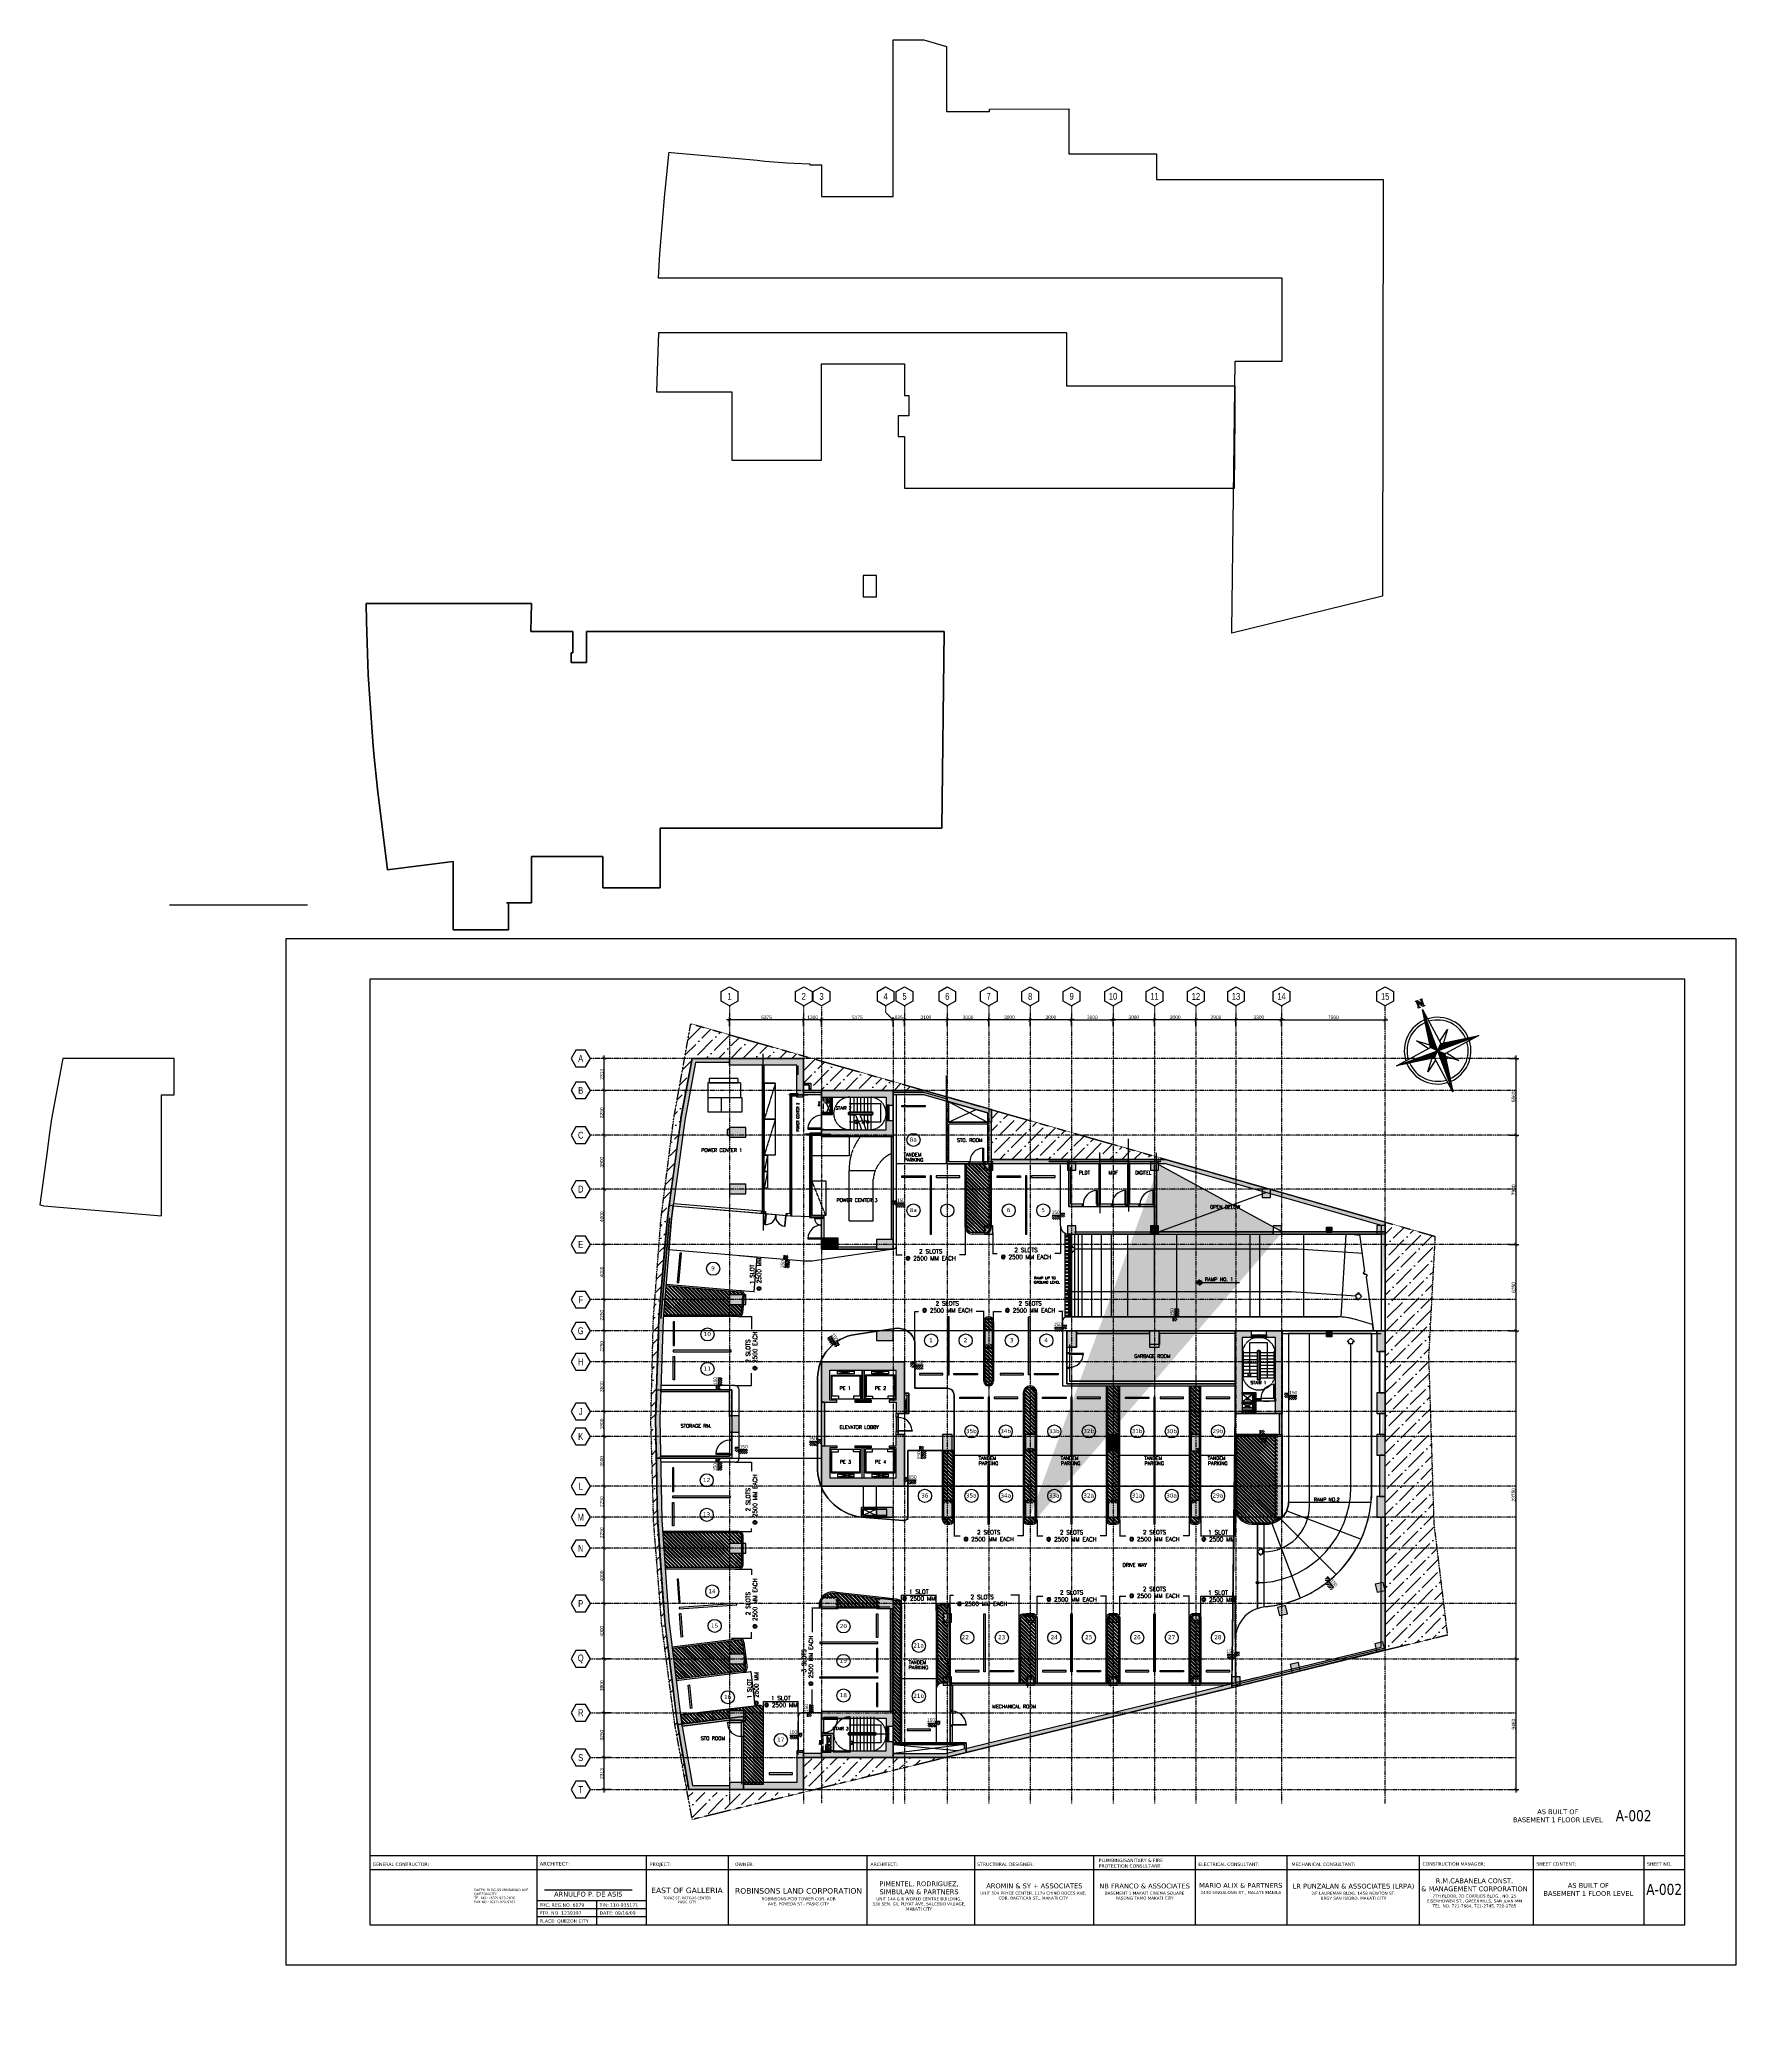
# Model space of a CAD drawing. Header units: inches. Extents: x -189245 to 740841, y -215444 to 469401.
# Drawn here: x -83631 to 39173, y 104283 to 248491 of the extents above; entities that cross this region are included whole.
import ezdxf
from ezdxf.enums import TextEntityAlignment as Align

# ---------------------------------------------------------------- set-up
doc = ezdxf.new("R2010")
doc.units = ezdxf.units.IN
doc.header["$LTSCALE"] = 10
doc.header["$MEASUREMENT"] = 0
for name, pattern in [('GRID NORMAL$0$GRID BASEMENT$0$GRID GROUND$0$GRID$0$$0$PHANTOM', [2.5, 1.25, -0.25, 0.25, -0.25, 0.25, -0.25]), ('HIDDEN', [0.375, 0.25, -0.125]), ('HIDDEN2', [0.1875, 0.125, -0.0625]), ('LEOJ', [0.3, 0.2, -0.1])]:
    doc.linetypes.add(name, pattern=pattern)
for name, color, linetype in [('1', 1, 'Continuous'), ('2', 2, 'Continuous'), ('3', 252, 'Continuous'), ('4', 8, 'Continuous'), ('A-7_9 BASEMENT PLAN$0$COLUMN', 6, 'Continuous'), ('A-CMU PLASTER', 8, 'Continuous'), ('A-CMU WALL', 4, 'Continuous'), ('A-COLUMN HATCH', 252, 'Continuous'), ('a-dim', 8, 'Continuous'), ('A-DOOR', 1, 'Continuous'), ('A-GRID', 8, 'Continuous'), ('A-HATCH COLUMN', 252, 'Continuous'), ('A-HATCH-CMU', 8, 'Continuous'), ('A-HATCH-SOLID', 252, 'Continuous'), ('A-HIDDEN', 2, 'HIDDEN'), ('A-PARKING', 252, 'Continuous'), ('A-PARKING EQUIPMENTS', 2, 'Continuous'), ('A-RETAINING HATCH', 252, 'Continuous'), ('A-RETAINING WALL', 6, 'Continuous'), ('A-ROAD', 252, 'Continuous'), ('A-SHEARWALL', 6, 'Continuous'), ('A-STAIR', 1, 'Continuous'), ('A-TEXT', 3, 'Continuous'), ('A-TTL', 1, 'Continuous'), ('A-WINDOW', 2, 'Continuous'), ('COL SETOUT', 1, 'Continuous'), ('ELEVATION MARK', 2, 'Continuous'), ('FIRE RATED', 98, 'Continuous'), ('P-FIXT-MISC', 251, 'Continuous'), ('SETOUT DIM', 1, 'Continuous'), ('TEXT', 3, 'Continuous'), ('TSG- floor elevations', 251, 'Continuous'), ('TSG- WALL 100', 244, 'Continuous'), ('TSG-DIM_WINDWS', 1, 'Continuous'), ('TSG-TRENCH DRAIN', 208, 'Continuous')]:
    doc.layers.add(name, color=color, linetype=linetype)
doc.layers.add('DEFPOINT', color=7, linetype='Continuous', plot=False)
doc.layers.add('Defpoints @ 1', color=7, linetype='Continuous', plot=False)
doc.styles.add('GRID NORMAL$0$GRID BASEMENT$0$GRID GROUND$0$GRID$0$Standard', font='ARIAL.TTF')
doc.styles.add('loudet_font200', font='romans.shx')
doc.styles.add('PRSP_Simplex', font='simplex.shx')
doc.styles.add('ROMANS 300', font='romans.shx', dxfattribs={"height": 300})
doc.styles.add('VERDANA', font='verdana.TTF')
doc.dimstyles.new('GRID NORMAL$0$GRID BASEMENT$0$GRID GROUND$0$GRID$0$Standard', dxfattribs={"dimtxt": 250, "dimasz": 0.18, "dimexe": 0.18, "dimexo": 0.0625, "dimgap": 50, "dimtad": 1, "dimdec": 0, "dimzin": 0, "dimdsep": 46, "dimtxsty": 'GRID NORMAL$0$GRID BASEMENT$0$GRID GROUND$0$GRID$0$Standard', "dimcen": 0.09, "dimadec": 0, "dimazin": 0, "dimtfac": 1, "dimtdec": 0, "dimtofl": 0, "dimtmove": 0, "dimatfit": 3, "dimfxl": 1, "dimtolj": 1, "dimtzin": 0, "dimarcsym": 0})
doc.dimstyles.get("Standard").update_dxf_attribs({"dimtxt": 0.18, "dimasz": 0.18, "dimexe": 0.18, "dimexo": 0.0625, "dimgap": 0.09, "dimtad": 0, "dimtih": 1, "dimtoh": 1, "dimdec": 4, "dimzin": 0, "dimdsep": 46, "dimtxsty": 'Standard', "dimcen": 0.09, "dimadec": 0, "dimazin": 0, "dimtfac": 1, "dimtdec": 4, "dimtofl": 0, "dimtmove": 0, "dimatfit": 3, "dimfxl": 1, "dimtolj": 1, "dimtzin": 0, "dimarcsym": 0})
pattern_1 = [(135, (-33710.7, 11970.54), (-132.58252, -132.58252), []), (135, (-33710.7, 12058.93), (-132.58252, -132.58252), [])]
pattern_2 = [(135, (0, 152993.28), (-132.5825, -132.5825), []), (135, (5e-15, 153081.67), (-132.5825, -132.5825), [])]
pattern_3 = [(45, (-33710.7, 121641.35), (331.4563, 1215.34), [1562.5, -312.5, 0, -312.5])]

# ---------------------------------------------------------------- blocks, each defined once
blk = doc.blocks.new('Park-slot2')
at = {"color": 1}
blk.add_lwpolyline([(800, 1200), (5000, 1200), (5000, 1300), (800, 1300)], close=True, dxfattribs=at)
at = {"color": 2}
blk.add_lwpolyline([(800, 850), (900, 850), (900, -850), (800, -850)], close=True, dxfattribs=at)
blk = doc.blocks.new('STEP')
at = {"color": 1}
for p, q in [((-196, -300), (-496, 0)), ((-54, -300), (-354, 0)), ((0, -213), (-213, 0)), ((220, -150), (0, 70)), ((300, -89), (61, 150)), ((300, 53), (203, 150)), ((-337, -300), (-600, -37)), ((-479, -300), (-600, -179)), ((78, -150), (-72, 0))]:
    blk.add_line(p, q, dxfattribs=at)
at = {"color": 3}
blk.add_lwpolyline([(-600, 0), (0, 0), (0, 150), (300, 150)], dxfattribs=at)
blk.add_attdef('000', (-646, 88), '', height=250, dxfattribs=at)
blk = doc.blocks.new('_ARCHTICK')
at = {"color": 0, "linetype": 'ByBlock', "ltscale": 20, "const_width": 0.15}
blk.add_lwpolyline([(-0.5, -0.5), (0.5, 0.5)], dxfattribs=at)
blk = doc.blocks.new('*D697')
at = {"layer": 'a-dim', "color": 1, "lineweight": -2}
for p, q in [((-14586, 155624), (-14586, 156443)), ((-14586, 156443), (-14015, 156443)), ((-9586, 156443), (-9857, 156443)), ((-9586, 155317), (-9586, 156443))]:
    blk.add_line(p, q, dxfattribs=at)
at = {"layer": 'Defpoints', "color": 0}
for p in [(-9586, 156443), (-14586, 155624), (-9586, 155317)]:
    blk.add_point(p, dxfattribs=at)
at = {"layer": 'a-dim', "color": 1, "lineweight": -2, "xscale": 120, "yscale": 120, "zscale": 120, "rotation": 180}
blk.add_blockref('_ARCHTICK', (-14586, 156443), dxfattribs=at)
at = {"layer": 'a-dim', "color": 1, "lineweight": -2, "xscale": 120, "yscale": 120, "zscale": 120}
blk.add_blockref('_ARCHTICK', (-9586, 156443), dxfattribs=at)
at = {"layer": 'a-dim', "color": 3, "insert": (-11936, 156776), "char_height": 300, "attachment_point": 5, "style": 'ROMANS 300'}
blk.add_mtext('\\A1;2 SLOTS\\P@ 2500 MM EACH', dxfattribs=at)
blk = doc.blocks.new('ARR3', base_point=(33744, 30230))
at = {"layer": '2'}
blk.add_lwpolyline([(34017, 30367), (33744, 30616), (33471, 30367), (33588, 30367), (33588, 30230), (33900, 30230), (33900, 30367)], close=True, dxfattribs=at)
blk = doc.blocks.new('GRID NORMAL$0$GRID BASEMENT$0$GRID GROUND$0$GRID$0$$0$GRID-V')
at = {"color": 3}
blk.add_lwpolyline([(6, 10.4), (0, 13.9), (-6, 10.4), (-6, 3.5), (0, 0), (6, 3.5)], close=True, dxfattribs=at)
at = {"color": 6, "style": 'GRID NORMAL$0$GRID BASEMENT$0$GRID GROUND$0$GRID$0$Standard', "width": 0.75}
blk.add_attdef('V', text='', height=5, dxfattribs=at).set_placement((0, 6.9), align=Align.MIDDLE)
blk = doc.blocks.new('GRID NORMAL$0$GRID BASEMENT$0$GRID GROUND$0$GRID$0$$0$GRID-H')
at = {"color": 3}
blk.add_lwpolyline([(-10.4, 6), (-13.9, 0), (-10.4, -6), (-3.5, -6), (0, 0), (-3.5, 6)], close=True, dxfattribs=at)
at = {"color": 6, "style": 'GRID NORMAL$0$GRID BASEMENT$0$GRID GROUND$0$GRID$0$Standard', "width": 0.75}
blk.add_attdef('H', text='', height=5, dxfattribs=at).set_placement((-6.9, 0), align=Align.MIDDLE)
blk = doc.blocks.new('GRID NORMAL$0$GRID BASEMENT$0$GRID GROUND$0$GRID$0$_ARCHTICK')
at = {"color": 0, "linetype": 'ByBlock', "ltscale": 20, "const_width": 0.15}
blk.add_lwpolyline([(-0.5, -0.5), (0.5, 0.5)], dxfattribs=at)
blk = doc.blocks.new('*D698')
at = {"layer": 'a-dim', "color": 0, "lineweight": -2, "ltscale": 500}
for p, q in [((-17736, 177562), (-21236, 177562)), ((-21036, 177063), (-21036, 177762)), ((-17936, 177063), (-17936, 177762))]:
    blk.add_line(p, q, dxfattribs=at)
at = {"layer": 'Defpoints', "color": 0, "ltscale": 500}
for p in [(-21036, 177562), (-21036, 177062), (-17936, 177062)]:
    blk.add_point(p, dxfattribs=at)
at = {"layer": 'a-dim', "color": 0, "lineweight": -2, "ltscale": 500, "xscale": 250, "yscale": 250, "zscale": 250, "rotation": 180}
blk.add_blockref('GRID NORMAL$0$GRID BASEMENT$0$GRID GROUND$0$GRID$0$_ARCHTICK', (-21036, 177562), dxfattribs=at)
at = {"layer": 'a-dim', "color": 0, "lineweight": -2, "ltscale": 500, "xscale": 250, "yscale": 250, "zscale": 250}
blk.add_blockref('GRID NORMAL$0$GRID BASEMENT$0$GRID GROUND$0$GRID$0$_ARCHTICK', (-17936, 177562), dxfattribs=at)
at = {"layer": 'a-dim', "color": 3, "ltscale": 500, "insert": (-19486, 177740), "char_height": 250, "attachment_point": 5, "style": 'GRID NORMAL$0$GRID BASEMENT$0$GRID GROUND$0$GRID$0$Standard'}
blk.add_mtext('\\A1;3100', dxfattribs=at)
blk = doc.blocks.new('*D699')
at = {"layer": 'a-dim', "color": 0, "lineweight": -2, "ltscale": 500}
for p, q in [((6464, 177562), (2764, 177562)), ((2964, 177063), (2964, 177762)), ((6264, 177063), (6264, 177762))]:
    blk.add_line(p, q, dxfattribs=at)
at = {"layer": 'Defpoints', "color": 0, "ltscale": 500}
for p in [(2964, 177562), (2964, 177062), (6264, 177062)]:
    blk.add_point(p, dxfattribs=at)
at = {"layer": 'a-dim', "color": 0, "lineweight": -2, "ltscale": 500, "xscale": 250, "yscale": 250, "zscale": 250, "rotation": 180}
blk.add_blockref('GRID NORMAL$0$GRID BASEMENT$0$GRID GROUND$0$GRID$0$_ARCHTICK', (2964, 177562), dxfattribs=at)
at = {"layer": 'a-dim', "color": 0, "lineweight": -2, "ltscale": 500, "xscale": 250, "yscale": 250, "zscale": 250}
blk.add_blockref('GRID NORMAL$0$GRID BASEMENT$0$GRID GROUND$0$GRID$0$_ARCHTICK', (6264, 177562), dxfattribs=at)
at = {"layer": 'a-dim', "color": 3, "ltscale": 500, "insert": (4614, 177740), "char_height": 250, "attachment_point": 5, "style": 'GRID NORMAL$0$GRID BASEMENT$0$GRID GROUND$0$GRID$0$Standard'}
blk.add_mtext('\\A1;3300', dxfattribs=at)
blk = doc.blocks.new('*D700')
at = {"layer": 'a-dim', "color": 0, "lineweight": -2, "ltscale": 500}
for p, q in [((3164, 177562), (-136, 177562)), ((64, 177063), (64, 177762)), ((2964, 177063), (2964, 177762))]:
    blk.add_line(p, q, dxfattribs=at)
at = {"layer": 'Defpoints', "color": 0, "ltscale": 500}
for p in [(64, 177562), (64, 177062), (2964, 177062)]:
    blk.add_point(p, dxfattribs=at)
at = {"layer": 'a-dim', "color": 0, "lineweight": -2, "ltscale": 500, "xscale": 250, "yscale": 250, "zscale": 250, "rotation": 180}
blk.add_blockref('GRID NORMAL$0$GRID BASEMENT$0$GRID GROUND$0$GRID$0$_ARCHTICK', (64, 177562), dxfattribs=at)
at = {"layer": 'a-dim', "color": 0, "lineweight": -2, "ltscale": 500, "xscale": 250, "yscale": 250, "zscale": 250}
blk.add_blockref('GRID NORMAL$0$GRID BASEMENT$0$GRID GROUND$0$GRID$0$_ARCHTICK', (2964, 177562), dxfattribs=at)
at = {"layer": 'a-dim', "color": 3, "ltscale": 500, "insert": (1514, 177740), "char_height": 250, "attachment_point": 5, "style": 'GRID NORMAL$0$GRID BASEMENT$0$GRID GROUND$0$GRID$0$Standard'}
blk.add_mtext('\\A1;2900', dxfattribs=at)
blk = doc.blocks.new('*D701')
at = {"layer": 'a-dim', "color": 0, "lineweight": -2, "ltscale": 500}
for p, q in [((-2736, 177562), (-6136, 177562)), ((-5936, 177063), (-5936, 177762)), ((-2936, 177063), (-2936, 177762))]:
    blk.add_line(p, q, dxfattribs=at)
at = {"layer": 'Defpoints', "color": 0, "ltscale": 500}
for p in [(-5936, 177562), (-5936, 177062), (-2936, 177063)]:
    blk.add_point(p, dxfattribs=at)
at = {"layer": 'a-dim', "color": 0, "lineweight": -2, "ltscale": 500, "xscale": 250, "yscale": 250, "zscale": 250, "rotation": 180}
blk.add_blockref('GRID NORMAL$0$GRID BASEMENT$0$GRID GROUND$0$GRID$0$_ARCHTICK', (-5936, 177562), dxfattribs=at)
at = {"layer": 'a-dim', "color": 0, "lineweight": -2, "ltscale": 500, "xscale": 250, "yscale": 250, "zscale": 250}
blk.add_blockref('GRID NORMAL$0$GRID BASEMENT$0$GRID GROUND$0$GRID$0$_ARCHTICK', (-2936, 177562), dxfattribs=at)
at = {"layer": 'a-dim', "color": 3, "ltscale": 500, "insert": (-4436, 177740), "char_height": 250, "attachment_point": 5, "style": 'GRID NORMAL$0$GRID BASEMENT$0$GRID GROUND$0$GRID$0$Standard'}
blk.add_mtext('\\A1;3000', dxfattribs=at)
blk = doc.blocks.new('*D702')
at = {"layer": 'a-dim', "color": 0, "lineweight": -2, "ltscale": 500}
for p, q in [((-14736, 177562), (-18136, 177562)), ((-17936, 177063), (-17936, 177762)), ((-14936, 177063), (-14936, 177762))]:
    blk.add_line(p, q, dxfattribs=at)
at = {"layer": 'Defpoints', "color": 0, "ltscale": 500}
for p in [(-17936, 177562), (-17936, 177062), (-14936, 177062)]:
    blk.add_point(p, dxfattribs=at)
at = {"layer": 'a-dim', "color": 0, "lineweight": -2, "ltscale": 500, "xscale": 250, "yscale": 250, "zscale": 250, "rotation": 180}
blk.add_blockref('GRID NORMAL$0$GRID BASEMENT$0$GRID GROUND$0$GRID$0$_ARCHTICK', (-17936, 177562), dxfattribs=at)
at = {"layer": 'a-dim', "color": 0, "lineweight": -2, "ltscale": 500, "xscale": 250, "yscale": 250, "zscale": 250}
blk.add_blockref('GRID NORMAL$0$GRID BASEMENT$0$GRID GROUND$0$GRID$0$_ARCHTICK', (-14936, 177562), dxfattribs=at)
at = {"layer": 'a-dim', "color": 3, "ltscale": 500, "insert": (-16436, 177740), "char_height": 250, "attachment_point": 5, "style": 'GRID NORMAL$0$GRID BASEMENT$0$GRID GROUND$0$GRID$0$Standard'}
blk.add_mtext('\\A1;3000', dxfattribs=at)
blk = doc.blocks.new('*D703')
at = {"layer": 'a-dim', "color": 0, "lineweight": -2, "ltscale": 500}
for p, q in [((264, 177562), (-3136, 177562)), ((-2936, 177063), (-2936, 177762)), ((64, 177063), (64, 177762))]:
    blk.add_line(p, q, dxfattribs=at)
at = {"layer": 'Defpoints', "color": 0, "ltscale": 500}
for p in [(-2936, 177562), (-2936, 177063), (64, 177062)]:
    blk.add_point(p, dxfattribs=at)
at = {"layer": 'a-dim', "color": 0, "lineweight": -2, "ltscale": 500, "xscale": 250, "yscale": 250, "zscale": 250, "rotation": 180}
blk.add_blockref('GRID NORMAL$0$GRID BASEMENT$0$GRID GROUND$0$GRID$0$_ARCHTICK', (-2936, 177562), dxfattribs=at)
at = {"layer": 'a-dim', "color": 0, "lineweight": -2, "ltscale": 500, "xscale": 250, "yscale": 250, "zscale": 250}
blk.add_blockref('GRID NORMAL$0$GRID BASEMENT$0$GRID GROUND$0$GRID$0$_ARCHTICK', (64, 177562), dxfattribs=at)
at = {"layer": 'a-dim', "color": 3, "ltscale": 500, "insert": (-1436, 177740), "char_height": 250, "attachment_point": 5, "style": 'GRID NORMAL$0$GRID BASEMENT$0$GRID GROUND$0$GRID$0$Standard'}
blk.add_mtext('\\A1;3000', dxfattribs=at)
blk = doc.blocks.new('*D704')
at = {"layer": 'a-dim', "color": 0, "lineweight": -2, "ltscale": 500}
for p, q in [((-8736, 177562), (-12136, 177562)), ((-11936, 177063), (-11936, 177762)), ((-8936, 177063), (-8936, 177762))]:
    blk.add_line(p, q, dxfattribs=at)
at = {"layer": 'Defpoints', "color": 0, "ltscale": 500}
for p in [(-11936, 177562), (-11936, 177063), (-8936, 177062)]:
    blk.add_point(p, dxfattribs=at)
at = {"layer": 'a-dim', "color": 0, "lineweight": -2, "ltscale": 500, "xscale": 250, "yscale": 250, "zscale": 250, "rotation": 180}
blk.add_blockref('GRID NORMAL$0$GRID BASEMENT$0$GRID GROUND$0$GRID$0$_ARCHTICK', (-11936, 177562), dxfattribs=at)
at = {"layer": 'a-dim', "color": 0, "lineweight": -2, "ltscale": 500, "xscale": 250, "yscale": 250, "zscale": 250}
blk.add_blockref('GRID NORMAL$0$GRID BASEMENT$0$GRID GROUND$0$GRID$0$_ARCHTICK', (-8936, 177562), dxfattribs=at)
at = {"layer": 'a-dim', "color": 3, "ltscale": 500, "insert": (-10436, 177740), "char_height": 250, "attachment_point": 5, "style": 'GRID NORMAL$0$GRID BASEMENT$0$GRID GROUND$0$GRID$0$Standard'}
blk.add_mtext('\\A1;3000', dxfattribs=at)
blk = doc.blocks.new('*D705')
at = {"layer": 'a-dim', "color": 0, "lineweight": -2, "ltscale": 500}
for p, q in [((-11736, 177562), (-15136, 177562)), ((-14936, 177063), (-14936, 177762)), ((-11936, 177063), (-11936, 177762))]:
    blk.add_line(p, q, dxfattribs=at)
at = {"layer": 'Defpoints', "color": 0, "ltscale": 500}
for p in [(-14936, 177562), (-14936, 177063), (-11936, 177063)]:
    blk.add_point(p, dxfattribs=at)
at = {"layer": 'a-dim', "color": 0, "lineweight": -2, "ltscale": 500, "xscale": 250, "yscale": 250, "zscale": 250, "rotation": 180}
blk.add_blockref('GRID NORMAL$0$GRID BASEMENT$0$GRID GROUND$0$GRID$0$_ARCHTICK', (-14936, 177562), dxfattribs=at)
at = {"layer": 'a-dim', "color": 0, "lineweight": -2, "ltscale": 500, "xscale": 250, "yscale": 250, "zscale": 250}
blk.add_blockref('GRID NORMAL$0$GRID BASEMENT$0$GRID GROUND$0$GRID$0$_ARCHTICK', (-11936, 177562), dxfattribs=at)
at = {"layer": 'a-dim', "color": 3, "ltscale": 500, "insert": (-13436, 177740), "char_height": 250, "attachment_point": 5, "style": 'GRID NORMAL$0$GRID BASEMENT$0$GRID GROUND$0$GRID$0$Standard'}
blk.add_mtext('\\A1;3000', dxfattribs=at)
blk = doc.blocks.new('*D706')
at = {"layer": 'a-dim', "color": 0, "lineweight": -2, "ltscale": 500}
for p, q in [((-21661, 177562), (-27236, 177562)), ((-27036, 177063), (-27036, 177762)), ((-21861, 177063), (-21861, 177762))]:
    blk.add_line(p, q, dxfattribs=at)
at = {"layer": 'Defpoints', "color": 0, "ltscale": 500}
for p in [(-27036, 177562), (-27036, 177062), (-21861, 177062)]:
    blk.add_point(p, dxfattribs=at)
at = {"layer": 'a-dim', "color": 0, "lineweight": -2, "ltscale": 500, "xscale": 250, "yscale": 250, "zscale": 250, "rotation": 180}
blk.add_blockref('GRID NORMAL$0$GRID BASEMENT$0$GRID GROUND$0$GRID$0$_ARCHTICK', (-27036, 177562), dxfattribs=at)
at = {"layer": 'a-dim', "color": 0, "lineweight": -2, "ltscale": 500, "xscale": 250, "yscale": 250, "zscale": 250}
blk.add_blockref('GRID NORMAL$0$GRID BASEMENT$0$GRID GROUND$0$GRID$0$_ARCHTICK', (-21861, 177562), dxfattribs=at)
at = {"layer": 'a-dim', "color": 3, "ltscale": 500, "insert": (-24448, 177740), "char_height": 250, "attachment_point": 5, "style": 'GRID NORMAL$0$GRID BASEMENT$0$GRID GROUND$0$GRID$0$Standard'}
blk.add_mtext('\\A1;5175', dxfattribs=at)
blk = doc.blocks.new('*D707')
at = {"layer": 'a-dim', "color": 0, "lineweight": -2, "ltscale": 500}
for p, q in [((-28136, 177562), (-33911, 177562)), ((-33711, 177063), (-33711, 177762)), ((-28336, 177063), (-28336, 177762))]:
    blk.add_line(p, q, dxfattribs=at)
at = {"layer": 'Defpoints', "color": 0, "ltscale": 500}
for p in [(-33711, 177562), (-33711, 177062), (-28336, 177062)]:
    blk.add_point(p, dxfattribs=at)
at = {"layer": 'a-dim', "color": 0, "lineweight": -2, "ltscale": 500, "xscale": 250, "yscale": 250, "zscale": 250, "rotation": 180}
blk.add_blockref('GRID NORMAL$0$GRID BASEMENT$0$GRID GROUND$0$GRID$0$_ARCHTICK', (-33711, 177562), dxfattribs=at)
at = {"layer": 'a-dim', "color": 0, "lineweight": -2, "ltscale": 500, "xscale": 250, "yscale": 250, "zscale": 250}
blk.add_blockref('GRID NORMAL$0$GRID BASEMENT$0$GRID GROUND$0$GRID$0$_ARCHTICK', (-28336, 177562), dxfattribs=at)
at = {"layer": 'a-dim', "color": 3, "ltscale": 500, "insert": (-31023, 177740), "char_height": 250, "attachment_point": 5, "style": 'GRID NORMAL$0$GRID BASEMENT$0$GRID GROUND$0$GRID$0$Standard'}
blk.add_mtext('\\A1;5375', dxfattribs=at)
blk = doc.blocks.new('*D708')
at = {"layer": 'a-dim', "color": 0, "lineweight": -2, "ltscale": 500}
for p, q in [((-42281, 174766), (-42981, 174766)), ((-42781, 172254), (-42781, 174966)), ((-42281, 172454), (-42981, 172454))]:
    blk.add_line(p, q, dxfattribs=at)
at = {"layer": 'Defpoints', "color": 0, "ltscale": 500}
for p in [(-42781, 174766), (-42281, 174766), (-42281, 172454)]:
    blk.add_point(p, dxfattribs=at)
at = {"layer": 'a-dim', "color": 0, "lineweight": -2, "ltscale": 500, "xscale": 250, "yscale": 250, "zscale": 250}
for p, rotation in [((-42781, 174766), 90), ((-42781, 172454), 270)]:
    blk.add_blockref('GRID NORMAL$0$GRID BASEMENT$0$GRID GROUND$0$GRID$0$_ARCHTICK', p, dxfattribs=dict(at, rotation=rotation))
at = {"layer": 'a-dim', "color": 3, "ltscale": 500, "insert": (-42958, 173610), "char_height": 250, "attachment_point": 5, "rotation": 90, "style": 'GRID NORMAL$0$GRID BASEMENT$0$GRID GROUND$0$GRID$0$Standard'}
blk.add_mtext('\\A1;2313', dxfattribs=at)
blk = doc.blocks.new('*D709')
at = {"layer": 'a-dim', "color": 0, "lineweight": -2, "ltscale": 500}
for p, q in [((-9136, 177562), (-5736, 177562)), ((-8936, 177063), (-8936, 177762)), ((-5936, 177063), (-5936, 177762))]:
    blk.add_line(p, q, dxfattribs=at)
at = {"layer": 'Defpoints', "color": 0, "ltscale": 500}
for p in [(-5936, 177562), (-8936, 177062), (-5936, 177063)]:
    blk.add_point(p, dxfattribs=at)
at = {"layer": 'a-dim', "color": 0, "lineweight": -2, "ltscale": 500, "xscale": 250, "yscale": 250, "zscale": 250, "rotation": 180}
blk.add_blockref('GRID NORMAL$0$GRID BASEMENT$0$GRID GROUND$0$GRID$0$_ARCHTICK', (-8936, 177562), dxfattribs=at)
at = {"layer": 'a-dim', "color": 0, "lineweight": -2, "ltscale": 500, "xscale": 250, "yscale": 250, "zscale": 250}
blk.add_blockref('GRID NORMAL$0$GRID BASEMENT$0$GRID GROUND$0$GRID$0$_ARCHTICK', (-5936, 177562), dxfattribs=at)
at = {"layer": 'a-dim', "color": 3, "ltscale": 500, "insert": (-7436, 177740), "char_height": 250, "attachment_point": 5, "style": 'GRID NORMAL$0$GRID BASEMENT$0$GRID GROUND$0$GRID$0$Standard'}
blk.add_mtext('\\A1;3000', dxfattribs=at)
blk = doc.blocks.new('*D710')
at = {"layer": 'a-dim', "color": 0, "lineweight": -2, "ltscale": 500}
for p, q in [((6064, 177562), (13964, 177562)), ((6264, 177063), (6264, 177762)), ((13764, 177063), (13764, 177762))]:
    blk.add_line(p, q, dxfattribs=at)
at = {"layer": 'Defpoints', "color": 0, "ltscale": 500}
for p in [(13764, 177562), (6264, 177062), (13764, 177063)]:
    blk.add_point(p, dxfattribs=at)
at = {"layer": 'a-dim', "color": 0, "lineweight": -2, "ltscale": 500, "xscale": 250, "yscale": 250, "zscale": 250, "rotation": 180}
blk.add_blockref('GRID NORMAL$0$GRID BASEMENT$0$GRID GROUND$0$GRID$0$_ARCHTICK', (6264, 177562), dxfattribs=at)
at = {"layer": 'a-dim', "color": 0, "lineweight": -2, "ltscale": 500, "xscale": 250, "yscale": 250, "zscale": 250}
blk.add_blockref('GRID NORMAL$0$GRID BASEMENT$0$GRID GROUND$0$GRID$0$_ARCHTICK', (13764, 177562), dxfattribs=at)
at = {"layer": 'a-dim', "color": 3, "ltscale": 500, "insert": (10014, 177740), "char_height": 250, "attachment_point": 5, "style": 'GRID NORMAL$0$GRID BASEMENT$0$GRID GROUND$0$GRID$0$Standard'}
blk.add_mtext('\\A1;7500', dxfattribs=at)
blk = doc.blocks.new('*D711')
at = {"layer": 'a-dim', "color": 0, "lineweight": -2, "ltscale": 500}
for p, q in [((-26836, 177562), (-28536, 177562)), ((-28336, 177063), (-28336, 177762)), ((-27036, 177063), (-27036, 177762))]:
    blk.add_line(p, q, dxfattribs=at)
at = {"layer": 'Defpoints', "color": 0, "ltscale": 500}
for p in [(-28336, 177562), (-28336, 177063), (-27036, 177062)]:
    blk.add_point(p, dxfattribs=at)
at = {"layer": 'a-dim', "color": 0, "lineweight": -2, "ltscale": 500, "xscale": 250, "yscale": 250, "zscale": 250, "rotation": 180}
blk.add_blockref('GRID NORMAL$0$GRID BASEMENT$0$GRID GROUND$0$GRID$0$_ARCHTICK', (-28336, 177562), dxfattribs=at)
at = {"layer": 'a-dim', "color": 0, "lineweight": -2, "ltscale": 500, "xscale": 250, "yscale": 250, "zscale": 250}
blk.add_blockref('GRID NORMAL$0$GRID BASEMENT$0$GRID GROUND$0$GRID$0$_ARCHTICK', (-27036, 177562), dxfattribs=at)
at = {"layer": 'a-dim', "color": 3, "ltscale": 500, "insert": (-27686, 177740), "char_height": 250, "attachment_point": 5, "style": 'GRID NORMAL$0$GRID BASEMENT$0$GRID GROUND$0$GRID$0$Standard'}
blk.add_mtext('\\A1;1300', dxfattribs=at)
blk = doc.blocks.new('*D712')
at = {"layer": 'a-dim', "color": 0, "lineweight": -2, "ltscale": 500}
for p, q in [((-42281, 172454), (-42981, 172454)), ((-42781, 169004), (-42781, 172654)), ((-42281, 169204), (-42981, 169204))]:
    blk.add_line(p, q, dxfattribs=at)
at = {"layer": 'Defpoints', "color": 0, "ltscale": 500}
for p in [(-42781, 172454), (-42281, 172454), (-42281, 169204)]:
    blk.add_point(p, dxfattribs=at)
at = {"layer": 'a-dim', "color": 0, "lineweight": -2, "ltscale": 500, "xscale": 250, "yscale": 250, "zscale": 250}
for p, rotation in [((-42781, 172454), 90), ((-42781, 169204), 270)]:
    blk.add_blockref('GRID NORMAL$0$GRID BASEMENT$0$GRID GROUND$0$GRID$0$_ARCHTICK', p, dxfattribs=dict(at, rotation=rotation))
at = {"layer": 'a-dim', "color": 3, "ltscale": 500, "insert": (-42958, 170829), "char_height": 250, "attachment_point": 5, "rotation": 90, "style": 'GRID NORMAL$0$GRID BASEMENT$0$GRID GROUND$0$GRID$0$Standard'}
blk.add_mtext('\\A1;3250', dxfattribs=at)
blk = doc.blocks.new('*D713')
at = {"layer": 'a-dim', "color": 0, "lineweight": -2, "ltscale": 500}
for p, q in [((-42281, 169204), (-42981, 169204)), ((-42781, 165104), (-42781, 169404)), ((-42281, 165304), (-42981, 165304))]:
    blk.add_line(p, q, dxfattribs=at)
at = {"layer": 'Defpoints', "color": 0, "ltscale": 500}
for p in [(-42781, 169204), (-42281, 169204), (-42281, 165304)]:
    blk.add_point(p, dxfattribs=at)
at = {"layer": 'a-dim', "color": 0, "lineweight": -2, "ltscale": 500, "xscale": 250, "yscale": 250, "zscale": 250}
for p, rotation in [((-42781, 169204), 90), ((-42781, 165304), 270)]:
    blk.add_blockref('GRID NORMAL$0$GRID BASEMENT$0$GRID GROUND$0$GRID$0$_ARCHTICK', p, dxfattribs=dict(at, rotation=rotation))
at = {"layer": 'a-dim', "color": 3, "ltscale": 500, "insert": (-42958, 167254), "char_height": 250, "attachment_point": 5, "rotation": 90, "style": 'GRID NORMAL$0$GRID BASEMENT$0$GRID GROUND$0$GRID$0$Standard'}
blk.add_mtext('\\A1;3900', dxfattribs=at)
blk = doc.blocks.new('*D714')
at = {"layer": 'a-dim', "color": 0, "lineweight": -2, "ltscale": 500}
for p, q in [((-42281, 165304), (-42981, 165304)), ((-42781, 161104), (-42781, 165504)), ((-42281, 161304), (-42981, 161304))]:
    blk.add_line(p, q, dxfattribs=at)
at = {"layer": 'Defpoints', "color": 0, "ltscale": 500}
for p in [(-42781, 165304), (-42281, 165304), (-42281, 161304)]:
    blk.add_point(p, dxfattribs=at)
at = {"layer": 'a-dim', "color": 0, "lineweight": -2, "ltscale": 500, "xscale": 250, "yscale": 250, "zscale": 250}
for p, rotation in [((-42781, 165304), 90), ((-42781, 161304), 270)]:
    blk.add_blockref('GRID NORMAL$0$GRID BASEMENT$0$GRID GROUND$0$GRID$0$_ARCHTICK', p, dxfattribs=dict(at, rotation=rotation))
at = {"layer": 'a-dim', "color": 3, "ltscale": 500, "insert": (-42958, 163304), "char_height": 250, "attachment_point": 5, "rotation": 90, "style": 'GRID NORMAL$0$GRID BASEMENT$0$GRID GROUND$0$GRID$0$Standard'}
blk.add_mtext('\\A1;4000', dxfattribs=at)
blk = doc.blocks.new('*D715')
at = {"layer": 'a-dim', "color": 0, "lineweight": -2, "ltscale": 500}
for p, q in [((-42281, 161304), (-42981, 161304)), ((-42781, 157104), (-42781, 161504)), ((-42281, 157304), (-42981, 157304))]:
    blk.add_line(p, q, dxfattribs=at)
at = {"layer": 'Defpoints', "color": 0, "ltscale": 500}
for p in [(-42781, 161304), (-42281, 161304), (-42281, 157304)]:
    blk.add_point(p, dxfattribs=at)
at = {"layer": 'a-dim', "color": 0, "lineweight": -2, "ltscale": 500, "xscale": 250, "yscale": 250, "zscale": 250}
for p, rotation in [((-42781, 161304), 90), ((-42781, 157304), 270)]:
    blk.add_blockref('GRID NORMAL$0$GRID BASEMENT$0$GRID GROUND$0$GRID$0$_ARCHTICK', p, dxfattribs=dict(at, rotation=rotation))
at = {"layer": 'a-dim', "color": 3, "ltscale": 500, "insert": (-42958, 159304), "char_height": 250, "attachment_point": 5, "rotation": 90, "style": 'GRID NORMAL$0$GRID BASEMENT$0$GRID GROUND$0$GRID$0$Standard'}
blk.add_mtext('\\A1;4000', dxfattribs=at)
blk = doc.blocks.new('*D716')
at = {"layer": 'a-dim', "color": 0, "lineweight": -2, "ltscale": 500}
for p, q in [((-42281, 157304), (-42981, 157304)), ((-42781, 154854), (-42781, 157504)), ((-42281, 155054), (-42981, 155054))]:
    blk.add_line(p, q, dxfattribs=at)
at = {"layer": 'Defpoints', "color": 0, "ltscale": 500}
for p in [(-42781, 157304), (-42281, 157304), (-42281, 155054)]:
    blk.add_point(p, dxfattribs=at)
at = {"layer": 'a-dim', "color": 0, "lineweight": -2, "ltscale": 500, "xscale": 250, "yscale": 250, "zscale": 250}
for p, rotation in [((-42781, 157304), 90), ((-42781, 155054), 270)]:
    blk.add_blockref('GRID NORMAL$0$GRID BASEMENT$0$GRID GROUND$0$GRID$0$_ARCHTICK', p, dxfattribs=dict(at, rotation=rotation))
at = {"layer": 'a-dim', "color": 3, "ltscale": 500, "insert": (-42958, 156179), "char_height": 250, "attachment_point": 5, "rotation": 90, "style": 'GRID NORMAL$0$GRID BASEMENT$0$GRID GROUND$0$GRID$0$Standard'}
blk.add_mtext('\\A1;2250', dxfattribs=at)
blk = doc.blocks.new('*D717')
at = {"layer": 'a-dim', "color": 0, "lineweight": -2, "ltscale": 500}
for p, q in [((-42281, 155054), (-42981, 155054)), ((-42781, 152604), (-42781, 155254)), ((-42281, 152804), (-42981, 152804))]:
    blk.add_line(p, q, dxfattribs=at)
at = {"layer": 'Defpoints', "color": 0, "ltscale": 500}
for p in [(-42781, 155054), (-42281, 155054), (-42281, 152804)]:
    blk.add_point(p, dxfattribs=at)
at = {"layer": 'a-dim', "color": 0, "lineweight": -2, "ltscale": 500, "xscale": 250, "yscale": 250, "zscale": 250}
for p, rotation in [((-42781, 155054), 90), ((-42781, 152804), 270)]:
    blk.add_blockref('GRID NORMAL$0$GRID BASEMENT$0$GRID GROUND$0$GRID$0$_ARCHTICK', p, dxfattribs=dict(at, rotation=rotation))
at = {"layer": 'a-dim', "color": 3, "ltscale": 500, "insert": (-42958, 153929), "char_height": 250, "attachment_point": 5, "rotation": 90, "style": 'GRID NORMAL$0$GRID BASEMENT$0$GRID GROUND$0$GRID$0$Standard'}
blk.add_mtext('\\A1;2250', dxfattribs=at)
blk = doc.blocks.new('*D718')
at = {"layer": 'a-dim', "color": 0, "lineweight": -2, "ltscale": 500}
for p, q in [((-42281, 149204), (-42981, 149204)), ((-42781, 147204), (-42781, 149404)), ((-42281, 147404), (-42981, 147404))]:
    blk.add_line(p, q, dxfattribs=at)
at = {"layer": 'Defpoints', "color": 0, "ltscale": 500}
for p in [(-42781, 149204), (-42281, 149204), (-42281, 147404)]:
    blk.add_point(p, dxfattribs=at)
at = {"layer": 'a-dim', "color": 0, "lineweight": -2, "ltscale": 500, "xscale": 250, "yscale": 250, "zscale": 250}
for p, rotation in [((-42781, 149204), 90), ((-42781, 147404), 270)]:
    blk.add_blockref('GRID NORMAL$0$GRID BASEMENT$0$GRID GROUND$0$GRID$0$_ARCHTICK', p, dxfattribs=dict(at, rotation=rotation))
at = {"layer": 'a-dim', "color": 3, "ltscale": 500, "insert": (-42958, 148304), "char_height": 250, "attachment_point": 5, "rotation": 90, "style": 'GRID NORMAL$0$GRID BASEMENT$0$GRID GROUND$0$GRID$0$Standard'}
blk.add_mtext('\\A1;1800', dxfattribs=at)
blk = doc.blocks.new('*D719')
at = {"layer": 'a-dim', "color": 0, "lineweight": -2, "ltscale": 500}
for p, q in [((-42281, 143804), (-42981, 143804)), ((-42781, 141354), (-42781, 144004)), ((-42281, 141554), (-42981, 141554))]:
    blk.add_line(p, q, dxfattribs=at)
at = {"layer": 'Defpoints', "color": 0, "ltscale": 500}
for p in [(-42781, 143804), (-42281, 143804), (-42281, 141554)]:
    blk.add_point(p, dxfattribs=at)
at = {"layer": 'a-dim', "color": 0, "lineweight": -2, "ltscale": 500, "xscale": 250, "yscale": 250, "zscale": 250}
for p, rotation in [((-42781, 143804), 90), ((-42781, 141554), 270)]:
    blk.add_blockref('GRID NORMAL$0$GRID BASEMENT$0$GRID GROUND$0$GRID$0$_ARCHTICK', p, dxfattribs=dict(at, rotation=rotation))
at = {"layer": 'a-dim', "color": 3, "ltscale": 500, "insert": (-42958, 142679), "char_height": 250, "attachment_point": 5, "rotation": 90, "style": 'GRID NORMAL$0$GRID BASEMENT$0$GRID GROUND$0$GRID$0$Standard'}
blk.add_mtext('\\A1;2250', dxfattribs=at)
blk = doc.blocks.new('*D720')
at = {"layer": 'a-dim', "color": 0, "lineweight": -2, "ltscale": 500}
for p, q in [((-42281, 141554), (-42981, 141554)), ((-42781, 139104), (-42781, 141754)), ((-42281, 139304), (-42981, 139304))]:
    blk.add_line(p, q, dxfattribs=at)
at = {"layer": 'Defpoints', "color": 0, "ltscale": 500}
for p in [(-42781, 141554), (-42281, 141554), (-42281, 139304)]:
    blk.add_point(p, dxfattribs=at)
at = {"layer": 'a-dim', "color": 0, "lineweight": -2, "ltscale": 500, "xscale": 250, "yscale": 250, "zscale": 250}
for p, rotation in [((-42781, 141554), 90), ((-42781, 139304), 270)]:
    blk.add_blockref('GRID NORMAL$0$GRID BASEMENT$0$GRID GROUND$0$GRID$0$_ARCHTICK', p, dxfattribs=dict(at, rotation=rotation))
at = {"layer": 'a-dim', "color": 3, "ltscale": 500, "insert": (-42958, 140429), "char_height": 250, "attachment_point": 5, "rotation": 90, "style": 'GRID NORMAL$0$GRID BASEMENT$0$GRID GROUND$0$GRID$0$Standard'}
blk.add_mtext('\\A1;2250', dxfattribs=at)
blk = doc.blocks.new('*D721')
at = {"layer": 'a-dim', "color": 0, "lineweight": -2, "ltscale": 500}
for p, q in [((-42281, 139304), (-42981, 139304)), ((-42781, 135104), (-42781, 139504)), ((-42281, 135304), (-42981, 135304))]:
    blk.add_line(p, q, dxfattribs=at)
at = {"layer": 'Defpoints', "color": 0, "ltscale": 500}
for p in [(-42781, 139304), (-42281, 139304), (-42281, 135304)]:
    blk.add_point(p, dxfattribs=at)
at = {"layer": 'a-dim', "color": 0, "lineweight": -2, "ltscale": 500, "xscale": 250, "yscale": 250, "zscale": 250}
for p, rotation in [((-42781, 139304), 90), ((-42781, 135304), 270)]:
    blk.add_blockref('GRID NORMAL$0$GRID BASEMENT$0$GRID GROUND$0$GRID$0$_ARCHTICK', p, dxfattribs=dict(at, rotation=rotation))
at = {"layer": 'a-dim', "color": 3, "ltscale": 500, "insert": (-42958, 137304), "char_height": 250, "attachment_point": 5, "rotation": 90, "style": 'GRID NORMAL$0$GRID BASEMENT$0$GRID GROUND$0$GRID$0$Standard'}
blk.add_mtext('\\A1;4000', dxfattribs=at)
blk = doc.blocks.new('*D722')
at = {"layer": 'a-dim', "color": 0, "lineweight": -2, "ltscale": 500}
for p, q in [((-20836, 177562), (-22061, 177562)), ((-21861, 177063), (-21861, 177762)), ((-21036, 177063), (-21036, 177762))]:
    blk.add_line(p, q, dxfattribs=at)
at = {"layer": 'Defpoints', "color": 0, "ltscale": 500}
for p in [(-21861, 177562), (-21861, 177062), (-21036, 177062)]:
    blk.add_point(p, dxfattribs=at)
at = {"layer": 'a-dim', "color": 0, "lineweight": -2, "ltscale": 500, "xscale": 250, "yscale": 250, "zscale": 250, "rotation": 180}
blk.add_blockref('GRID NORMAL$0$GRID BASEMENT$0$GRID GROUND$0$GRID$0$_ARCHTICK', (-21861, 177562), dxfattribs=at)
at = {"layer": 'a-dim', "color": 0, "lineweight": -2, "ltscale": 500, "xscale": 250, "yscale": 250, "zscale": 250}
blk.add_blockref('GRID NORMAL$0$GRID BASEMENT$0$GRID GROUND$0$GRID$0$_ARCHTICK', (-21036, 177562), dxfattribs=at)
at = {"layer": 'a-dim', "color": 3, "ltscale": 500, "insert": (-21448, 177740), "char_height": 250, "attachment_point": 5, "style": 'GRID NORMAL$0$GRID BASEMENT$0$GRID GROUND$0$GRID$0$Standard'}
blk.add_mtext('\\A1;825', dxfattribs=at)
blk = doc.blocks.new('*D723')
at = {"layer": 'a-dim', "color": 0, "lineweight": -2, "ltscale": 500}
for p, q in [((-42281, 147404), (-42981, 147404)), ((-42781, 143604), (-42781, 147604)), ((-42281, 143804), (-42981, 143804))]:
    blk.add_line(p, q, dxfattribs=at)
at = {"layer": 'Defpoints', "color": 0, "ltscale": 500}
for p in [(-42781, 147404), (-42281, 147404), (-42281, 143804)]:
    blk.add_point(p, dxfattribs=at)
at = {"layer": 'a-dim', "color": 0, "lineweight": -2, "ltscale": 500, "xscale": 250, "yscale": 250, "zscale": 250}
for p, rotation in [((-42781, 147404), 90), ((-42781, 143804), 270)]:
    blk.add_blockref('GRID NORMAL$0$GRID BASEMENT$0$GRID GROUND$0$GRID$0$_ARCHTICK', p, dxfattribs=dict(at, rotation=rotation))
at = {"layer": 'a-dim', "color": 3, "ltscale": 500, "insert": (-42958, 145604), "char_height": 250, "attachment_point": 5, "rotation": 90, "style": 'GRID NORMAL$0$GRID BASEMENT$0$GRID GROUND$0$GRID$0$Standard'}
blk.add_mtext('\\A1;3600', dxfattribs=at)
blk = doc.blocks.new('*D724')
at = {"layer": 'a-dim', "color": 0, "lineweight": -2, "ltscale": 500}
for p, q in [((-42781, 149004), (-42781, 153004)), ((-42281, 152804), (-42981, 152804)), ((-42281, 149204), (-42981, 149204))]:
    blk.add_line(p, q, dxfattribs=at)
at = {"layer": 'Defpoints', "color": 0, "ltscale": 500}
for p in [(-42781, 152804), (-42281, 152804), (-42281, 149204)]:
    blk.add_point(p, dxfattribs=at)
at = {"layer": 'a-dim', "color": 0, "lineweight": -2, "ltscale": 500, "xscale": 250, "yscale": 250, "zscale": 250}
for p, rotation in [((-42781, 152804), 90), ((-42781, 149204), 270)]:
    blk.add_blockref('GRID NORMAL$0$GRID BASEMENT$0$GRID GROUND$0$GRID$0$_ARCHTICK', p, dxfattribs=dict(at, rotation=rotation))
at = {"layer": 'a-dim', "color": 3, "ltscale": 500, "insert": (-42958, 151004), "char_height": 250, "attachment_point": 5, "rotation": 90, "style": 'GRID NORMAL$0$GRID BASEMENT$0$GRID GROUND$0$GRID$0$Standard'}
blk.add_mtext('\\A1;3600', dxfattribs=at)
blk = doc.blocks.new('*D725')
at = {"layer": 'a-dim', "color": 0, "lineweight": -2, "ltscale": 500}
for p, q in [((-42281, 139304), (-42981, 139304)), ((-42781, 135104), (-42781, 139504)), ((-42281, 135304), (-42981, 135304))]:
    blk.add_line(p, q, dxfattribs=at)
at = {"layer": 'Defpoints', "color": 0, "ltscale": 500}
for p in [(-42781, 139304), (-42281, 139304), (-42281, 135304)]:
    blk.add_point(p, dxfattribs=at)
at = {"layer": 'a-dim', "color": 0, "lineweight": -2, "ltscale": 500, "xscale": 250, "yscale": 250, "zscale": 250}
for p, rotation in [((-42781, 139304), 90), ((-42781, 135304), 270)]:
    blk.add_blockref('GRID NORMAL$0$GRID BASEMENT$0$GRID GROUND$0$GRID$0$_ARCHTICK', p, dxfattribs=dict(at, rotation=rotation))
at = {"layer": 'a-dim', "color": 3, "ltscale": 500, "insert": (-42958, 137304), "char_height": 250, "attachment_point": 5, "rotation": 90, "style": 'GRID NORMAL$0$GRID BASEMENT$0$GRID GROUND$0$GRID$0$Standard'}
blk.add_mtext('\\A1;4000', dxfattribs=at)
blk = doc.blocks.new('*D726')
at = {"layer": 'a-dim', "color": 0, "lineweight": -2, "ltscale": 500}
for p, q in [((-42281, 135304), (-42981, 135304)), ((-42781, 131104), (-42781, 135504)), ((-42281, 131304), (-42981, 131304))]:
    blk.add_line(p, q, dxfattribs=at)
at = {"layer": 'Defpoints', "color": 0, "ltscale": 500}
for p in [(-42781, 135304), (-42281, 135304), (-42281, 131304)]:
    blk.add_point(p, dxfattribs=at)
at = {"layer": 'a-dim', "color": 0, "lineweight": -2, "ltscale": 500, "xscale": 250, "yscale": 250, "zscale": 250}
for p, rotation in [((-42781, 135304), 90), ((-42781, 131304), 270)]:
    blk.add_blockref('GRID NORMAL$0$GRID BASEMENT$0$GRID GROUND$0$GRID$0$_ARCHTICK', p, dxfattribs=dict(at, rotation=rotation))
at = {"layer": 'a-dim', "color": 3, "ltscale": 500, "insert": (-42958, 133304), "char_height": 250, "attachment_point": 5, "rotation": 90, "style": 'GRID NORMAL$0$GRID BASEMENT$0$GRID GROUND$0$GRID$0$Standard'}
blk.add_mtext('\\A1;4000', dxfattribs=at)
blk = doc.blocks.new('*D727')
at = {"layer": 'a-dim', "color": 0, "lineweight": -2, "ltscale": 500}
for p, q in [((-42278, 131304), (-42978, 131304)), ((-42778, 127204), (-42778, 131504)), ((-42278, 127404), (-42978, 127404))]:
    blk.add_line(p, q, dxfattribs=at)
at = {"layer": 'Defpoints', "color": 0, "ltscale": 500}
for p in [(-42778, 131304), (-42278, 131304), (-42278, 127404)]:
    blk.add_point(p, dxfattribs=at)
at = {"layer": 'a-dim', "color": 0, "lineweight": -2, "ltscale": 500, "xscale": 250, "yscale": 250, "zscale": 250}
for p, rotation in [((-42778, 131304), 90), ((-42778, 127404), 270)]:
    blk.add_blockref('GRID NORMAL$0$GRID BASEMENT$0$GRID GROUND$0$GRID$0$_ARCHTICK', p, dxfattribs=dict(at, rotation=rotation))
at = {"layer": 'a-dim', "color": 3, "ltscale": 500, "insert": (-42955, 129354), "char_height": 250, "attachment_point": 5, "rotation": 90, "style": 'GRID NORMAL$0$GRID BASEMENT$0$GRID GROUND$0$GRID$0$Standard'}
blk.add_mtext('\\A1;3900', dxfattribs=at)
blk = doc.blocks.new('*D728')
at = {"layer": 'a-dim', "color": 0, "lineweight": -2, "ltscale": 500}
for p, q in [((-42278, 127404), (-42978, 127404)), ((-42778, 123954), (-42778, 127604)), ((-42278, 124154), (-42978, 124154))]:
    blk.add_line(p, q, dxfattribs=at)
at = {"layer": 'Defpoints', "color": 0, "ltscale": 500}
for p in [(-42778, 127404), (-42278, 127404), (-42278, 124154)]:
    blk.add_point(p, dxfattribs=at)
at = {"layer": 'a-dim', "color": 0, "lineweight": -2, "ltscale": 500, "xscale": 250, "yscale": 250, "zscale": 250}
for p, rotation in [((-42778, 127404), 90), ((-42778, 124154), 270)]:
    blk.add_blockref('GRID NORMAL$0$GRID BASEMENT$0$GRID GROUND$0$GRID$0$_ARCHTICK', p, dxfattribs=dict(at, rotation=rotation))
at = {"layer": 'a-dim', "color": 3, "ltscale": 500, "insert": (-42956, 125779), "char_height": 250, "attachment_point": 5, "rotation": 90, "style": 'GRID NORMAL$0$GRID BASEMENT$0$GRID GROUND$0$GRID$0$Standard'}
blk.add_mtext('\\A1;3250', dxfattribs=at)
blk = doc.blocks.new('*D729')
at = {"layer": 'a-dim', "color": 0, "lineweight": -2, "ltscale": 500}
for p, q in [((-42278, 124154), (-42978, 124154)), ((-42778, 121641), (-42778, 124354)), ((-42278, 121841), (-42978, 121841))]:
    blk.add_line(p, q, dxfattribs=at)
at = {"layer": 'Defpoints', "color": 0, "ltscale": 500}
for p in [(-42778, 124154), (-42278, 124154), (-42278, 121841)]:
    blk.add_point(p, dxfattribs=at)
at = {"layer": 'a-dim', "color": 0, "lineweight": -2, "ltscale": 500, "xscale": 250, "yscale": 250, "zscale": 250}
for p, rotation in [((-42778, 124154), 90), ((-42778, 121841), 270)]:
    blk.add_blockref('GRID NORMAL$0$GRID BASEMENT$0$GRID GROUND$0$GRID$0$_ARCHTICK', p, dxfattribs=dict(at, rotation=rotation))
at = {"layer": 'a-dim', "color": 3, "ltscale": 500, "insert": (-42956, 122998), "char_height": 250, "attachment_point": 5, "rotation": 90, "style": 'GRID NORMAL$0$GRID BASEMENT$0$GRID GROUND$0$GRID$0$Standard'}
blk.add_mtext('\\A1;2313', dxfattribs=at)
blk = doc.blocks.new('*D730')
at = {"layer": 'a-dim', "color": 0, "lineweight": -2, "ltscale": 500}
for p, q in [((22735, 174766), (23435, 174766)), ((23235, 169004), (23235, 174966)), ((22735, 169204), (23435, 169204))]:
    blk.add_line(p, q, dxfattribs=at)
at = {"layer": 'Defpoints', "color": 0, "ltscale": 500}
for p in [(22735, 174766), (23235, 174766), (22735, 169204)]:
    blk.add_point(p, dxfattribs=at)
at = {"layer": 'a-dim', "color": 0, "lineweight": -2, "ltscale": 500, "xscale": 250, "yscale": 250, "zscale": 250}
for p, rotation in [((23235, 174766), 90), ((23235, 169204), 270)]:
    blk.add_blockref('GRID NORMAL$0$GRID BASEMENT$0$GRID GROUND$0$GRID$0$_ARCHTICK', p, dxfattribs=dict(at, rotation=rotation))
at = {"layer": 'a-dim', "color": 3, "ltscale": 500, "insert": (23057, 171985), "char_height": 250, "attachment_point": 5, "rotation": 90, "style": 'GRID NORMAL$0$GRID BASEMENT$0$GRID GROUND$0$GRID$0$Standard'}
blk.add_mtext('\\A1;5563', dxfattribs=at)
blk = doc.blocks.new('*D731')
at = {"layer": 'a-dim', "color": 0, "lineweight": -2, "ltscale": 500}
for p, q in [((22735, 169204), (23435, 169204)), ((23235, 161104), (23235, 169404)), ((22735, 161304), (23435, 161304))]:
    blk.add_line(p, q, dxfattribs=at)
at = {"layer": 'Defpoints', "color": 0, "ltscale": 500}
for p in [(22735, 169204), (23235, 169204), (22735, 161304)]:
    blk.add_point(p, dxfattribs=at)
at = {"layer": 'a-dim', "color": 0, "lineweight": -2, "ltscale": 500, "xscale": 250, "yscale": 250, "zscale": 250}
for p, rotation in [((23235, 169204), 90), ((23235, 161304), 270)]:
    blk.add_blockref('GRID NORMAL$0$GRID BASEMENT$0$GRID GROUND$0$GRID$0$_ARCHTICK', p, dxfattribs=dict(at, rotation=rotation))
at = {"layer": 'a-dim', "color": 3, "ltscale": 500, "insert": (23057, 165254), "char_height": 250, "attachment_point": 5, "rotation": 90, "style": 'GRID NORMAL$0$GRID BASEMENT$0$GRID GROUND$0$GRID$0$Standard'}
blk.add_mtext('\\A1;7900', dxfattribs=at)
blk = doc.blocks.new('*D732')
at = {"layer": 'a-dim', "color": 0, "lineweight": -2, "ltscale": 500}
for p, q in [((22735, 131305), (23435, 131305)), ((23235, 121641), (23235, 131505)), ((22818, 121841), (23435, 121841))]:
    blk.add_line(p, q, dxfattribs=at)
at = {"layer": 'Defpoints', "color": 0, "ltscale": 500}
for p in [(22735, 131305), (23235, 131305), (22818, 121841)]:
    blk.add_point(p, dxfattribs=at)
at = {"layer": 'a-dim', "color": 0, "lineweight": -2, "ltscale": 500, "xscale": 250, "yscale": 250, "zscale": 250}
for p, rotation in [((23235, 131305), 90), ((23235, 121841), 270)]:
    blk.add_blockref('GRID NORMAL$0$GRID BASEMENT$0$GRID GROUND$0$GRID$0$_ARCHTICK', p, dxfattribs=dict(at, rotation=rotation))
at = {"layer": 'a-dim', "color": 3, "ltscale": 500, "insert": (23057, 126573), "char_height": 250, "attachment_point": 5, "rotation": 90, "style": 'GRID NORMAL$0$GRID BASEMENT$0$GRID GROUND$0$GRID$0$Standard'}
blk.add_mtext('\\A1;9463', dxfattribs=at)
blk = doc.blocks.new('*D733')
at = {"layer": 'a-dim', "color": 0, "lineweight": -2, "ltscale": 500}
for p, q in [((22735, 161304), (23435, 161304)), ((23235, 154854), (23235, 161504)), ((22735, 155054), (23435, 155054))]:
    blk.add_line(p, q, dxfattribs=at)
at = {"layer": 'Defpoints', "color": 0, "ltscale": 500}
for p in [(22735, 161304), (23235, 161304), (22735, 155054)]:
    blk.add_point(p, dxfattribs=at)
at = {"layer": 'a-dim', "color": 0, "lineweight": -2, "ltscale": 500, "xscale": 250, "yscale": 250, "zscale": 250}
for p, rotation in [((23235, 161304), 90), ((23235, 155054), 270)]:
    blk.add_blockref('GRID NORMAL$0$GRID BASEMENT$0$GRID GROUND$0$GRID$0$_ARCHTICK', p, dxfattribs=dict(at, rotation=rotation))
at = {"layer": 'a-dim', "color": 3, "ltscale": 500, "insert": (23057, 158179), "char_height": 250, "attachment_point": 5, "rotation": 90, "style": 'GRID NORMAL$0$GRID BASEMENT$0$GRID GROUND$0$GRID$0$Standard'}
blk.add_mtext('\\A1;6250', dxfattribs=at)
blk = doc.blocks.new('*D734')
at = {"layer": 'a-dim', "color": 0, "lineweight": -2, "ltscale": 500}
for p, q in [((22735, 155055), (23435, 155055)), ((23235, 131105), (23235, 155255)), ((22735, 131305), (23435, 131305))]:
    blk.add_line(p, q, dxfattribs=at)
at = {"layer": 'Defpoints', "color": 0, "ltscale": 500}
for p in [(22735, 155055), (23235, 155055), (22735, 131305)]:
    blk.add_point(p, dxfattribs=at)
at = {"layer": 'a-dim', "color": 0, "lineweight": -2, "ltscale": 500, "xscale": 250, "yscale": 250, "zscale": 250}
for p, rotation in [((23235, 155055), 90), ((23235, 131305), 270)]:
    blk.add_blockref('GRID NORMAL$0$GRID BASEMENT$0$GRID GROUND$0$GRID$0$_ARCHTICK', p, dxfattribs=dict(at, rotation=rotation))
at = {"layer": 'a-dim', "color": 3, "ltscale": 500, "insert": (23057, 143180), "char_height": 250, "attachment_point": 5, "rotation": 90, "style": 'GRID NORMAL$0$GRID BASEMENT$0$GRID GROUND$0$GRID$0$Standard'}
blk.add_mtext('\\A1;23750', dxfattribs=at)
blk = doc.blocks.new('SW-5')
at = {"layer": 'A-HATCH-SOLID', "ltscale": 2}
blk.add_hatch(color=254, dxfattribs=at).paths.add_polyline_path([(0, 2800), (-500, 2800), (-500, 500), (-5375, 500), (-5375, 0), (0, 0)])
at = {"layer": 'A-SHEARWALL', "ltscale": 2}
blk.add_lwpolyline([(0, 2800), (-500, 2800), (-500, 500), (-5375, 500), (-5375, 0), (0, 0), (0, 2800)], dxfattribs=at)
at = {"layer": 'A-SHEARWALL', "color": 6, "ltscale": 2}
blk.add_lwpolyline([(0, 2800), (-500, 2800), (-500, 500), (-5375, 500), (-5375, 0), (0, 0), (0, 2800)], dxfattribs=at)
blk = doc.blocks.new('SW4')
at = {"layer": 'A-HATCH-SOLID', "ltscale": 2}
blk.add_hatch(color=254, dxfattribs=at).paths.add_polyline_path([(500, 500), (500, -575), (0, -575), (0, 0), (-4675, 0), (-4675, 500)])
at = {"layer": 'A-SHEARWALL', "color": 4}
blk.add_lwpolyline([(-4675, 500), (-4675, 0), (0, 0), (0, -575), (500, -575), (500, 500), (-4675, 500)], dxfattribs=at)
blk = doc.blocks.new('*D735')
at = {"layer": 'a-dim', "color": 1, "lineweight": -2}
for p, q in [((-21636, 162054), (-21636, 160544)), ((-16636, 162554), (-16636, 160544)), ((-21636, 160545), (-21215, 160545)), ((-16636, 160545), (-17057, 160545))]:
    blk.add_line(p, q, dxfattribs=at)
at = {"layer": 'Defpoints', "color": 0}
for p in [(-21636, 162054), (-16636, 162554), (-16636, 160545)]:
    blk.add_point(p, dxfattribs=at)
at = {"layer": 'a-dim', "color": 1, "lineweight": -2, "xscale": 120, "yscale": 120, "zscale": 120, "rotation": 180}
blk.add_blockref('_ARCHTICK', (-21636, 160545), dxfattribs=at)
at = {"layer": 'a-dim', "color": 1, "lineweight": -2, "xscale": 120, "yscale": 120, "zscale": 120}
blk.add_blockref('_ARCHTICK', (-16636, 160545), dxfattribs=at)
at = {"layer": 'a-dim', "color": 3, "insert": (-19136, 160545), "char_height": 300, "attachment_point": 5, "style": 'ROMANS 300'}
blk.add_mtext('\\A1;2 SLOTS\\P@ 2500 MM EACH', dxfattribs=at)
blk = doc.blocks.new('*D915')
at = {"layer": 'a-dim', "color": 1, "lineweight": -2}
for p, q in [((-17736, 134561), (-17736, 135919)), ((-17736, 135919), (-17487, 135919)), ((-12736, 135919), (-13330, 135919)), ((-12736, 134254), (-12736, 135919))]:
    blk.add_line(p, q, dxfattribs=at)
at = {"layer": 'Defpoints', "color": 0}
for p in [(-12736, 135919), (-17736, 134561), (-12736, 134254)]:
    blk.add_point(p, dxfattribs=at)
at = {"layer": 'a-dim', "color": 1, "lineweight": -2, "xscale": 120, "yscale": 120, "zscale": 120, "rotation": 180}
blk.add_blockref('_ARCHTICK', (-17736, 135919), dxfattribs=at)
at = {"layer": 'a-dim', "color": 1, "lineweight": -2, "xscale": 120, "yscale": 120, "zscale": 120}
blk.add_blockref('_ARCHTICK', (-12736, 135919), dxfattribs=at)
at = {"layer": 'a-dim', "color": 3, "insert": (-15409, 135535), "char_height": 300, "attachment_point": 5, "style": 'ROMANS 300'}
blk.add_mtext('\\A1;2 SLOTS\\P@ 2500 MM EACH', dxfattribs=at)
blk = doc.blocks.new('*D916')
at = {"layer": 'a-dim', "color": 1, "lineweight": -2}
for p, q in [((-11439, 134481), (-11439, 135839)), ((-11439, 135839), (-11015, 135839)), ((-6439, 135839), (-6857, 135839)), ((-6439, 134174), (-6439, 135839))]:
    blk.add_line(p, q, dxfattribs=at)
at = {"layer": 'Defpoints', "color": 0}
for p in [(-6439, 135839), (-11439, 134481), (-6439, 134174)]:
    blk.add_point(p, dxfattribs=at)
at = {"layer": 'a-dim', "color": 1, "lineweight": -2, "xscale": 120, "yscale": 120, "zscale": 120, "rotation": 180}
blk.add_blockref('_ARCHTICK', (-11439, 135839), dxfattribs=at)
at = {"layer": 'a-dim', "color": 1, "lineweight": -2, "xscale": 120, "yscale": 120, "zscale": 120}
blk.add_blockref('_ARCHTICK', (-6439, 135839), dxfattribs=at)
at = {"layer": 'a-dim', "color": 3, "insert": (-8936, 135855), "char_height": 300, "attachment_point": 5, "style": 'ROMANS 300'}
blk.add_mtext('\\A1;2 SLOTS\\P@ 2500 MM EACH', dxfattribs=at)
blk = doc.blocks.new('*D917')
at = {"layer": 'a-dim', "color": 1, "lineweight": -2}
for p, q in [((-5436, 134481), (-5436, 135839)), ((-5436, 135839), (-5015, 135839)), ((-436, 135839), (-857, 135839)), ((-436, 134174), (-436, 135839))]:
    blk.add_line(p, q, dxfattribs=at)
at = {"layer": 'Defpoints', "color": 0}
for p in [(-436, 135839), (-5436, 134481), (-436, 134174)]:
    blk.add_point(p, dxfattribs=at)
at = {"layer": 'a-dim', "color": 1, "lineweight": -2, "xscale": 120, "yscale": 120, "zscale": 120, "rotation": 180}
blk.add_blockref('_ARCHTICK', (-5436, 135839), dxfattribs=at)
at = {"layer": 'a-dim', "color": 1, "lineweight": -2, "xscale": 120, "yscale": 120, "zscale": 120}
blk.add_blockref('_ARCHTICK', (-436, 135839), dxfattribs=at)
at = {"layer": 'a-dim', "color": 3, "insert": (-2936, 136112), "char_height": 300, "attachment_point": 5, "style": 'ROMANS 300'}
blk.add_mtext('\\A1;2 SLOTS\\P@ 2500 MM EACH', dxfattribs=at)
blk = doc.blocks.new('*D736')
at = {"layer": 'a-dim', "color": 1, "lineweight": -2}
for p, q in [((-27175, 134961), (-27720, 134961)), ((-27720, 134961), (-27720, 133239)), ((-27720, 127404), (-27720, 129081)), ((-27036, 127404), (-27720, 127404))]:
    blk.add_line(p, q, dxfattribs=at)
at = {"layer": 'Defpoints', "color": 0}
for p in [(-27720, 134961), (-27175, 134961), (-27036, 127404)]:
    blk.add_point(p, dxfattribs=at)
at = {"layer": 'a-dim', "color": 1, "lineweight": -2, "xscale": 120, "yscale": 120, "zscale": 120}
for p, rotation in [((-27720, 134961), 90), ((-27720, 127404), 270)]:
    blk.add_blockref('_ARCHTICK', p, dxfattribs=dict(at, rotation=rotation))
at = {"layer": 'a-dim', "color": 3, "insert": (-28061, 131160), "char_height": 300, "attachment_point": 5, "rotation": 90, "style": 'ROMANS 300'}
blk.add_mtext('\\A1;3 SLOTS \\P@ 2500 MM EACH', dxfattribs=at)
blk = doc.blocks.new('DATUM')
at = {"color": 2}
for p, q in [((-169, 0), (-244, 0)), ((-169, 9), (0, 9)), ((-169, 0), (169, 0)), ((-168, 18), (0, 18)), ((-166, 28), (0, 28)), ((-165, 37), (0, 37)), ((-162, 46), (0, 46)), ((-159, 56), (0, 56)), ((-156, 65), (0, 65)), ((-151, 75), (0, 75)), ((-146, 84), (0, 84)), ((-141, 93), (0, 93)), ((-134, 103), (0, 103)), ((-126, 112), (0, 112)), ((-117, 121), (0, 121)), ((-107, 131), (0, 131)), ((-94, 140), (0, 140)), ((-78, 150), (0, 150)), ((-57, 159), (0, 159)), ((-13, 168), (0, 168)), ((0, 169), (0, 225)), ((0, 169), (0, -169)), ((169, 0), (244, 0)), ((169, -9), (0, -9)), ((168, -18), (0, -18)), ((166, -28), (0, -28)), ((165, -37), (0, -37)), ((162, -46), (0, -46)), ((159, -56), (0, -56)), ((156, -65), (0, -65)), ((151, -75), (0, -75)), ((146, -84), (0, -84)), ((141, -93), (0, -93)), ((134, -103), (0, -103)), ((126, -112), (0, -112)), ((117, -121), (0, -121)), ((107, -131), (0, -131)), ((94, -140), (0, -140)), ((78, -150), (0, -150)), ((57, -159), (0, -159)), ((0, -169), (0, -225))]:
    blk.add_line(p, q, dxfattribs=at)
blk.add_circle((0, 0), 169, dxfattribs=at)
blk = doc.blocks.new('*D737')
at = {"layer": 'a-dim', "color": 1, "lineweight": -2}
for p, q in [((-21636, 162054), (-21636, 160544)), ((-16636, 162554), (-16636, 160544)), ((-21636, 160545), (-21215, 160545)), ((-16636, 160545), (-17057, 160545))]:
    blk.add_line(p, q, dxfattribs=at)
at = {"layer": 'Defpoints', "color": 0}
for p in [(-21636, 162054), (-16636, 162554), (-16636, 160545)]:
    blk.add_point(p, dxfattribs=at)
at = {"layer": 'a-dim', "color": 1, "lineweight": -2, "xscale": 120, "yscale": 120, "zscale": 120, "rotation": 180}
blk.add_blockref('_ARCHTICK', (-21636, 160545), dxfattribs=at)
at = {"layer": 'a-dim', "color": 1, "lineweight": -2, "xscale": 120, "yscale": 120, "zscale": 120}
blk.add_blockref('_ARCHTICK', (-16636, 160545), dxfattribs=at)
at = {"layer": 'a-dim', "color": 3, "insert": (-19136, 160545), "char_height": 300, "attachment_point": 5, "style": 'ROMANS 300'}
blk.add_mtext('\\A1;2 SLOTS\\P@ 2500 MM EACH', dxfattribs=at)
blk = doc.blocks.new('*D738')
at = {"layer": 'a-dim', "color": 1, "lineweight": -2}
for p, q in [((-17442, 141354), (-17442, 140209)), ((-12442, 141354), (-12442, 140209)), ((-17442, 140209), (-17015, 140209)), ((-12442, 140209), (-12857, 140209))]:
    blk.add_line(p, q, dxfattribs=at)
at = {"layer": 'Defpoints', "color": 0}
for p in [(-17442, 141354), (-12442, 141354), (-12442, 140209)]:
    blk.add_point(p, dxfattribs=at)
at = {"layer": 'a-dim', "color": 1, "lineweight": -2, "xscale": 120, "yscale": 120, "zscale": 120, "rotation": 180}
blk.add_blockref('_ARCHTICK', (-17442, 140209), dxfattribs=at)
at = {"layer": 'a-dim', "color": 1, "lineweight": -2, "xscale": 120, "yscale": 120, "zscale": 120}
blk.add_blockref('_ARCHTICK', (-12442, 140209), dxfattribs=at)
at = {"layer": 'a-dim', "color": 3, "insert": (-14936, 140217), "char_height": 300, "attachment_point": 5, "style": 'ROMANS 300'}
blk.add_mtext('\\A1;2 SLOTS\\P@ 2500 MM EACH', dxfattribs=at)
blk = doc.blocks.new('*D739')
at = {"layer": 'a-dim', "color": 1, "lineweight": -2}
for p, q in [((-11442, 141354), (-11442, 140209)), ((-6442, 141354), (-6442, 140209)), ((-11442, 140209), (-11021, 140209)), ((-6442, 140209), (-6864, 140209))]:
    blk.add_line(p, q, dxfattribs=at)
at = {"layer": 'Defpoints', "color": 0}
for p in [(-11442, 141354), (-6442, 141354), (-6442, 140209)]:
    blk.add_point(p, dxfattribs=at)
at = {"layer": 'a-dim', "color": 1, "lineweight": -2, "xscale": 120, "yscale": 120, "zscale": 120, "rotation": 180}
blk.add_blockref('_ARCHTICK', (-11442, 140209), dxfattribs=at)
at = {"layer": 'a-dim', "color": 1, "lineweight": -2, "xscale": 120, "yscale": 120, "zscale": 120}
blk.add_blockref('_ARCHTICK', (-6442, 140209), dxfattribs=at)
at = {"layer": 'a-dim', "color": 3, "insert": (-8942, 140209), "char_height": 300, "attachment_point": 5, "style": 'ROMANS 300'}
blk.add_mtext('\\A1;2 SLOTS\\P@ 2500 MM EACH', dxfattribs=at)
blk = doc.blocks.new('*D740')
at = {"layer": 'a-dim', "color": 1, "lineweight": -2}
for p, q in [((-5436, 141354), (-5436, 140209)), ((-436, 141354), (-436, 140209)), ((-5436, 140209), (-5015, 140209)), ((-436, 140209), (-857, 140209))]:
    blk.add_line(p, q, dxfattribs=at)
at = {"layer": 'Defpoints', "color": 0}
for p in [(-5436, 141354), (-436, 141354), (-436, 140209)]:
    blk.add_point(p, dxfattribs=at)
at = {"layer": 'a-dim', "color": 1, "lineweight": -2, "xscale": 120, "yscale": 120, "zscale": 120, "rotation": 180}
blk.add_blockref('_ARCHTICK', (-5436, 140209), dxfattribs=at)
at = {"layer": 'a-dim', "color": 1, "lineweight": -2, "xscale": 120, "yscale": 120, "zscale": 120}
blk.add_blockref('_ARCHTICK', (-436, 140209), dxfattribs=at)
at = {"layer": 'a-dim', "color": 3, "insert": (-2936, 140217), "char_height": 300, "attachment_point": 5, "style": 'ROMANS 300'}
blk.add_mtext('\\A1;2 SLOTS\\P@ 2500 MM EACH', dxfattribs=at)
blk = doc.blocks.new('*D741')
at = {"layer": 'a-dim', "color": 1, "lineweight": -2}
for p, q in [((-20286, 154243), (-20286, 156443)), ((-20286, 156443), (-20015, 156443)), ((-15286, 156443), (-15857, 156443)), ((-15286, 155562), (-15286, 156443))]:
    blk.add_line(p, q, dxfattribs=at)
at = {"layer": 'Defpoints', "color": 0}
for p in [(-15286, 156443), (-15286, 155562), (-20286, 154243)]:
    blk.add_point(p, dxfattribs=at)
at = {"layer": 'a-dim', "color": 1, "lineweight": -2, "xscale": 120, "yscale": 120, "zscale": 120, "rotation": 180}
blk.add_blockref('_ARCHTICK', (-20286, 156443), dxfattribs=at)
at = {"layer": 'a-dim', "color": 1, "lineweight": -2, "xscale": 120, "yscale": 120, "zscale": 120}
blk.add_blockref('_ARCHTICK', (-15286, 156443), dxfattribs=at)
at = {"layer": 'a-dim', "color": 3, "insert": (-17936, 156776), "char_height": 300, "attachment_point": 5, "style": 'ROMANS 300'}
blk.add_mtext('\\A1;2 SLOTS\\P@ 2500 MM EACH', dxfattribs=at)
blk = doc.blocks.new('*D742')
at = {"layer": 'a-dim', "color": 1, "lineweight": -2}
for p, q in [((-33055, 156079), (-32110, 156079)), ((-32110, 156079), (-32110, 155165)), ((-32110, 151079), (-32110, 151993)), ((-33311, 151079), (-32110, 151079))]:
    blk.add_line(p, q, dxfattribs=at)
at = {"layer": 'Defpoints', "color": 0}
for p in [(-33056, 156079), (-33311, 151079), (-32110, 151079)]:
    blk.add_point(p, dxfattribs=at)
at = {"layer": 'a-dim', "color": 1, "lineweight": -2, "xscale": 120, "yscale": 120, "zscale": 120}
for p, rotation in [((-32110, 156079), 90), ((-32110, 151079), 270)]:
    blk.add_blockref('_ARCHTICK', p, dxfattribs=dict(at, rotation=rotation))
at = {"layer": 'a-dim', "color": 3, "insert": (-32110, 153579), "char_height": 300, "attachment_point": 5, "rotation": 90, "style": 'ROMANS 300'}
blk.add_mtext('\\A1;2 SLOTS\\P@ 2500 EACH', dxfattribs=at)
blk = doc.blocks.new('*D743')
at = {"layer": 'a-dim', "color": 1, "lineweight": -2}
for p, q in [((-33311, 145529), (-32110, 145529)), ((-32110, 145529), (-32110, 144899)), ((-33566, 140529), (-32110, 140529)), ((-32110, 140529), (-32110, 140742))]:
    blk.add_line(p, q, dxfattribs=at)
at = {"layer": 'Defpoints', "color": 0}
for p in [(-33311, 145529), (-33566, 140529), (-32110, 140529)]:
    blk.add_point(p, dxfattribs=at)
at = {"layer": 'a-dim', "color": 1, "lineweight": -2, "xscale": 120, "yscale": 120, "zscale": 120}
for p, rotation in [((-32110, 145529), 90), ((-32110, 140529), 270)]:
    blk.add_blockref('_ARCHTICK', p, dxfattribs=dict(at, rotation=rotation))
at = {"layer": 'a-dim', "color": 3, "insert": (-32110, 142821), "char_height": 300, "attachment_point": 5, "rotation": 90, "style": 'ROMANS 300'}
blk.add_mtext('\\A1;2 SLOTS\\P@ 2500 MM EACH', dxfattribs=at)
blk = doc.blocks.new('*D744')
at = {"layer": 'a-dim', "color": 1, "lineweight": -2}
for p, q in [((-33311, 137804), (-32110, 137804)), ((-32110, 137804), (-32110, 137382)), ((-33566, 132804), (-32110, 132804)), ((-32110, 132804), (-32110, 133225))]:
    blk.add_line(p, q, dxfattribs=at)
at = {"layer": 'Defpoints', "color": 0}
for p in [(-33311, 137804), (-33566, 132804), (-32110, 132804)]:
    blk.add_point(p, dxfattribs=at)
at = {"layer": 'a-dim', "color": 1, "lineweight": -2, "xscale": 120, "yscale": 120, "zscale": 120}
for p, rotation in [((-32110, 137804), 90), ((-32110, 132804), 270)]:
    blk.add_blockref('_ARCHTICK', p, dxfattribs=dict(at, rotation=rotation))
at = {"layer": 'a-dim', "color": 3, "insert": (-32110, 135304), "char_height": 300, "attachment_point": 5, "rotation": 90, "style": 'ROMANS 300'}
blk.add_mtext('\\A1;2 SLOTS\\P@ 2500 MM EACH', dxfattribs=at)
blk = doc.blocks.new('*X20')
at = {"color": 0, "linetype": 'ByBlock'}
for p, q in [((-217.53, 160.5), (-217.53, 160.5)), ((-217.52, 160.498), (-217.52, 160.5)), ((-217.51, 160.497), (-217.51, 160.5)), ((-217.5, 160.496), (-217.5, 160.5)), ((-217.49, 160.494), (-217.49, 160.5)), ((-217.48, 160.493), (-217.48, 160.5)), ((-217.47, 160.491), (-217.47, 160.5)), ((-217.46, 160.49), (-217.46, 160.5)), ((-217.45, 160.488), (-217.45, 160.5)), ((-217.44, 160.487), (-217.44, 160.5)), ((-217.43, 160.486), (-217.43, 160.5)), ((-217.42, 160.484), (-217.42, 160.5)), ((-217.41, 160.483), (-217.41, 160.5)), ((-217.4, 160.481), (-217.4, 160.5)), ((-217.39, 160.48), (-217.39, 160.5)), ((-217.38, 160.478), (-217.38, 160.5)), ((-217.37, 160.477), (-217.37, 160.5)), ((-217.36, 160.476), (-217.36, 160.5)), ((-217.35, 160.474), (-217.35, 160.5)), ((-217.34, 160.473), (-217.34, 160.5)), ((-217.33, 160.471), (-217.33, 160.5)), ((-217.32, 160.47), (-217.32, 160.5)), ((-217.31, 160.468), (-217.31, 160.5)), ((-217.3, 160.467), (-217.3, 160.5)), ((-217.29, 160.466), (-217.29, 160.5)), ((-217.28, 160.464), (-217.28, 160.5)), ((-217.27, 160.463), (-217.27, 160.5)), ((-217.26, 160.461), (-217.26, 160.5)), ((-217.25, 160.46), (-217.25, 160.5)), ((-217.24, 160.458), (-217.24, 160.5)), ((-217.23, 160.457), (-217.23, 160.5)), ((-217.22, 160.456), (-217.22, 160.5)), ((-217.21, 160.454), (-217.21, 160.5)), ((-217.2, 160.453), (-217.2, 160.5)), ((-217.19, 160.451), (-217.19, 160.5)), ((-217.18, 160.45), (-217.18, 160.5)), ((-217.17, 160.448), (-217.17, 160.5)), ((-217.16, 160.447), (-217.16, 160.5)), ((-217.15, 160.446), (-217.15, 160.5)), ((-217.14, 160.444), (-217.14, 160.5)), ((-217.13, 160.443), (-217.13, 160.5)), ((-217.12, 160.441), (-217.12, 160.5)), ((-217.11, 160.44), (-217.11, 160.5)), ((-217.1, 160.438), (-217.1, 160.5)), ((-217.09, 160.441), (-217.09, 160.5)), ((-217.08, 160.451), (-217.08, 160.5)), ((-217.07, 160.461), (-217.07, 160.5)), ((-217.06, 160.471), (-217.06, 160.5)), ((-217.05, 160.481), (-217.05, 160.5)), ((-217.04, 160.491), (-217.04, 160.5))]:
    blk.add_line(p, q, dxfattribs=at)
blk = doc.blocks.new('north2')
at = {"color": 0, "linetype": 'ByBlock'}
for p, q in [((-0.063, 0.062), (0, 0.5)), ((0, 0.5), (0.062, 0.062)), ((0, 0.5), (0, 0)), ((-0.5, 0), (-0.063, 0.062)), ((-0.094, 0.062), (-0.188, 0.187)), ((-0.188, 0.187), (-0.063, 0.094)), ((-0.063, 0.062), (0, 0)), ((0, 0), (0.062, 0.062)), ((0.062, 0.094), (0.187, 0.187)), ((0.062, 0.062), (0.5, 0)), ((0.187, 0.187), (0.094, 0.062)), ((0, 0), (-0.5, 0)), ((-0.063, -0.063), (-0.5, 0)), ((-0.188, -0.188), (-0.094, -0.063)), ((-0.063, -0.094), (-0.188, -0.188)), ((-0.063, -0.063), (0, 0)), ((0, -0.5), (-0.063, -0.063)), ((0, 0), (0.062, -0.063)), ((0, 0), (0, -0.5)), ((0.5, 0), (0, 0)), ((0.062, -0.063), (0, -0.5)), ((0.5, 0), (0.062, -0.063)), ((0.187, -0.188), (0.062, -0.094)), ((0.094, -0.063), (0.187, -0.188))]:
    blk.add_line(p, q, dxfattribs=at)
blk.add_lwpolyline([(0.539, 0.026), (0.539, 0.018), (0.531, 0.018), (0.531, 0.041), (0.539, 0.041), (0.539, 0.033), (0.609, 0.033), (0.609, 0.041), (0.617, 0.041), (0.617, 0.018), (0.555, -0.021), (0.609, -0.021), (0.609, -0.014), (0.617, -0.014), (0.617, -0.037), (0.609, -0.037), (0.609, -0.029), (0.539, -0.029), (0.539, -0.037), (0.531, -0.037), (0.531, -0.014), (0.594, 0.026), (0.539, 0.026)], dxfattribs=at)
for radius, start, end in [(0.38, 92.5891, 177.4109), (0.349, 93.5464, 176.4536), (0.38, 0, 87.4109), (0.349, 0, 86.4536), (0.38, 182.5891, 267.4109), (0.349, 183.5464, 266.4536), (0.38, 270, 357.4109), (0.349, 270, 356.4536)]:
    blk.add_arc((0, 0), radius, start, end, dxfattribs=at)
for p, rotation in [((-160.5, -217.031), 270), ((-217.031, 160.5), 180), ((160.5, 217.031), 89.99999999999999)]:
    blk.add_blockref('*X20', p, dxfattribs=dict(at, rotation=rotation))
blk.add_blockref('*X20', (217.031, -160.5), dxfattribs=at)
blk = doc.blocks.new('*D745')
at = {"layer": 'a-dim', "color": 1, "lineweight": -2}
for p, q in [((-14636, 162154), (-14636, 160644)), ((-9736, 162654), (-9736, 160644)), ((-14636, 160645), (-14315, 160645)), ((-9736, 160645), (-10157, 160645))]:
    blk.add_line(p, q, dxfattribs=at)
at = {"layer": 'Defpoints', "color": 0}
for p in [(-14636, 162154), (-9736, 162654), (-9736, 160645)]:
    blk.add_point(p, dxfattribs=at)
at = {"layer": 'a-dim', "color": 1, "lineweight": -2, "xscale": 120, "yscale": 120, "zscale": 120, "rotation": 180}
blk.add_blockref('_ARCHTICK', (-14636, 160645), dxfattribs=at)
at = {"layer": 'a-dim', "color": 1, "lineweight": -2, "xscale": 120, "yscale": 120, "zscale": 120}
blk.add_blockref('_ARCHTICK', (-9736, 160645), dxfattribs=at)
at = {"layer": 'a-dim', "color": 3, "insert": (-12236, 160645), "char_height": 300, "attachment_point": 5, "style": 'ROMANS 300'}
blk.add_mtext('\\A1;2 SLOTS\\P@ 2500 MM EACH', dxfattribs=at)
blk = doc.blocks.new('A$C1A022A18')
at = {"layer": 'A-HATCH COLUMN'}
for color, points in [(254, [(-1113, -2775), (-1113, -2925), (-600, -2925), (-600, -3750), (0, -3750), (0, 0), (-6000, 0), (-6000, -2925), (-4888, -2925), (-4888, -2775), (-5400, -2775), (-5400, -600), (-600, -600), (-600, -2775)]), (256, [(-2413, -2925), (-2413, -2775), (-3587, -2775), (-3587, -2925)]), (254, [(-2413, -2925), (-2413, -2775), (-3587, -2775), (-3587, -2925)]), (254, [(-1113, -6075), (-1113, -6225), (-600, -6225), (-600, -8400), (-5400, -8400), (-5400, -6225), (-4888, -6225), (-4888, -6075), (-6000, -6075), (-6000, -9000), (0, -9000), (0, -5250), (-600, -5250), (-600, -6075)]), (256, [(-3587, -6075), (-3587, -6225), (-2413, -6225), (-2413, -6075)]), (254, [(-3587, -6075), (-3587, -6225), (-2413, -6225), (-2413, -6075)])]:
    blk.add_hatch(color=color, dxfattribs=at).paths.add_polyline_path(points)
for p, q in [((-5303, -974), (-5303, -2674)), ((-5253, -1024), (-5253, -2474)), ((-5253, -2474), (-4787, -2474)), ((-4787, -2474), (-4787, -2674)), ((-5303, -8026), (-5303, -6326)), ((-5253, -7976), (-5253, -6526)), ((-5253, -6526), (-4787, -6526)), ((-4787, -6526), (-4787, -6326))]:
    blk.add_line(p, q)
at = {"color": 1}
for p, q in [((-5303, -974), (-5303, -2674)), ((-5303, -975), (-3172, -975)), ((-5303, -975), (-5303, -2675)), ((-5253, -1024), (-5253, -2474)), ((-5253, -1025), (-3222, -1025)), ((-5253, -1025), (-5253, -2475)), ((-3222, -1025), (-3222, -2475)), ((-3172, -975), (-3172, -2675)), ((-2828, -975), (-2828, -2675)), ((-697, -975), (-2828, -975)), ((-2778, -1025), (-2778, -2475)), ((-747, -1025), (-2778, -1025)), ((-747, -1025), (-747, -2475)), ((-697, -975), (-697, -2675)), ((-5303, -2675), (-3172, -2675)), ((-5253, -2474), (-4787, -2474)), ((-4787, -2474), (-4787, -2674)), ((-4787, -2475), (-4787, -2675)), ((-3222, -2475), (-3687, -2475)), ((-3687, -2475), (-3687, -2675)), ((-697, -2675), (-2828, -2675)), ((-2778, -2475), (-2313, -2475)), ((-2313, -2475), (-2313, -2675)), ((-747, -2475), (-1213, -2475)), ((-1213, -2475), (-1213, -2675)), ((-5303, -6325), (-3172, -6325)), ((-5303, -8025), (-5303, -6325)), ((-5303, -8026), (-5303, -6326)), ((-5253, -7975), (-5253, -6525)), ((-5253, -7976), (-5253, -6526)), ((-5253, -6526), (-4787, -6526)), ((-4787, -6525), (-4787, -6325)), ((-4787, -6526), (-4787, -6326)), ((-3687, -6525), (-3687, -6325)), ((-3222, -6525), (-3687, -6525)), ((-3222, -7975), (-3222, -6525)), ((-3172, -8025), (-3172, -6325)), ((-697, -6325), (-2828, -6325)), ((-2828, -8025), (-2828, -6325)), ((-2778, -7975), (-2778, -6525)), ((-2778, -6525), (-2313, -6525)), ((-2313, -6525), (-2313, -6325)), ((-1213, -6525), (-1213, -6325)), ((-747, -6525), (-1213, -6525)), ((-747, -7975), (-747, -6525)), ((-697, -8025), (-697, -6325)), ((-5303, -8025), (-3172, -8025)), ((-5253, -7975), (-3222, -7975)), ((-2828, -8025), (-697, -8025)), ((-2778, -7975), (-747, -7975))]:
    blk.add_line(p, q, dxfattribs=at)
at = {"color": 8}
for p, q in [((-4837, -674), (-4303, -763)), ((-4837, -674), (-4303, -763)), ((-3637, -675), (-4837, -875)), ((-4837, -675), (-3637, -875)), ((-4303, -785), (-4837, -874)), ((-4303, -785), (-4837, -874)), ((-1163, -675), (-2363, -875)), ((-2363, -675), (-1163, -875)), ((-4303, -8213), (-4837, -8124)), ((-4303, -8213), (-4837, -8124)), ((-3637, -8325), (-4837, -8125)), ((-4837, -8325), (-3637, -8125)), ((-4837, -8324), (-4303, -8235)), ((-4837, -8324), (-4303, -8235)), ((-1163, -8325), (-2363, -8125)), ((-2363, -8325), (-1163, -8125))]:
    blk.add_line(p, q, dxfattribs=at)
for points in [[(-4303, -874), (-4837, -874), (-4837, -674), (-4303, -674)], [(-4303, -874), (-4837, -874), (-4837, -674), (-4303, -674)], [(-4303, -8124), (-4837, -8124), (-4837, -8324), (-4303, -8324)], [(-4303, -8124), (-4837, -8124), (-4837, -8324), (-4303, -8324)]]:
    blk.add_lwpolyline(points, dxfattribs=at)
for points in [[(-3637, -875), (-4837, -875), (-4837, -675), (-3637, -675)], [(-1163, -875), (-2363, -875), (-2363, -675), (-1163, -675)], [(-3637, -8125), (-4837, -8125), (-4837, -8325), (-3637, -8325)], [(-1163, -8125), (-2363, -8125), (-2363, -8325), (-1163, -8325)]]:
    blk.add_lwpolyline(points, close=True, dxfattribs=at)
at = {"layer": 'A-SHEARWALL', "color": 4}
for p, q in [((0, 0), (-6000, 0)), ((-6000, 0), (-6000, -2925)), ((0, -3750), (0, 0)), ((-5400, -2775), (-5400, -600)), ((-5400, -600), (-600, -600)), ((-600, -2775), (-600, -600)), ((-4888, -2775), (-5400, -2775)), ((-4888, -2925), (-4888, -2775)), ((-3051, -2775), (-3587, -2775)), ((-2413, -2775), (-3051, -2775)), ((-600, -2775), (-1113, -2775)), ((-6000, -2925), (-4888, -2925)), ((-3587, -2925), (-2413, -2925)), ((-1113, -2925), (-600, -2925)), ((-600, -2925), (-600, -3750)), ((-600, -3750), (0, -3750)), ((-600, -6075), (-600, -5250)), ((-600, -5250), (0, -5250)), ((0, -5250), (0, -9000)), ((-6000, -6075), (-4888, -6075)), ((-6000, -9000), (-6000, -6075)), ((-4888, -6225), (-5400, -6225)), ((-5400, -6225), (-5400, -8400)), ((-4888, -6075), (-4888, -6225)), ((-3587, -6075), (-2413, -6075)), ((-3587, -6075), (-2413, -6075)), ((-2413, -6225), (-3587, -6225)), ((-2413, -6225), (-3587, -6225)), ((-1113, -6075), (-600, -6075)), ((-600, -6225), (-1113, -6225)), ((-600, -8400), (-600, -6225)), ((-5400, -8400), (-600, -8400)), ((0, -9000), (-6000, -9000))]:
    blk.add_line(p, q, dxfattribs=at)
at = {"layer": 'A-SHEARWALL', "color": 2}
for p, q in [((-3075, -600), (-3075, -2775)), ((-3075, -600), (-3075, -2775)), ((-3075, -2775), (-3075, -600)), ((-2925, -600), (-2925, -2775)), ((-2925, -600), (-2925, -2775)), ((-2925, -2775), (-2925, -600)), ((-3075, -8400), (-3075, -6225)), ((-3075, -8400), (-3075, -6225)), ((-2925, -8400), (-2925, -6225)), ((-2925, -8400), (-2925, -6225))]:
    blk.add_line(p, q, dxfattribs=at)
at = {"layer": 'A-SHEARWALL'}
for p, q in [((-3051, -2775), (-3587, -2775)), ((-2413, -2775), (-2925, -2775))]:
    blk.add_line(p, q, dxfattribs=at)
at = {"layer": 'A-SHEARWALL', "color": 4}
for points in [[(-3587, -2775), (-3587, -2925)], [(-2413, -2775), (-2413, -2925)], [(-1113, -2775), (-1113, -2925)], [(-4888, -6075), (-4888, -6225)], [(-3587, -6075), (-3587, -6225)], [(-2413, -6075), (-2413, -6225)], [(-1113, -6075), (-1113, -6225)]]:
    blk.add_lwpolyline(points, dxfattribs=at)
at = {"layer": 'A-SHEARWALL'}
for points in [[(-2413, -2775), (-2413, -2925)], [(-2413, -2775), (-2413, -2925)], [(-1113, -2775), (-1113, -2925)]]:
    blk.add_lwpolyline(points, dxfattribs=at)
at = {"layer": 'A-TEXT', "linetype": 'Continuous', "style": 'PRSP_Simplex'}
for s, p in [('PE 1', (-4282, -1905)), ('PE 2', (-1739, -1905)), ('PE 3', (-4272, -7240)), ('PE 4', (-1729, -7240))]:
    blk.add_text(s, height=250, dxfattribs=at).set_placement(p, align=Align.MIDDLE)
blk = doc.blocks.new('*D918')
at = {"layer": 'a-dim', "color": 1, "lineweight": -2}
for p, q in [((-31236, 127637), (-31236, 128213)), ((-31236, 128213), (-28736, 128213)), ((-28736, 127104), (-28736, 128213))]:
    blk.add_line(p, q, dxfattribs=at)
at = {"layer": 'Defpoints', "color": 0}
for p in [(-31236, 127637), (-28736, 128213), (-28736, 127104)]:
    blk.add_point(p, dxfattribs=at)
at = {"layer": 'a-dim', "color": 1, "lineweight": -2, "xscale": 120, "yscale": 120, "zscale": 120, "rotation": 180}
blk.add_blockref('_ARCHTICK', (-31236, 128213), dxfattribs=at)
at = {"layer": 'a-dim', "color": 1, "lineweight": -2, "xscale": 120, "yscale": 120, "zscale": 120}
blk.add_blockref('_ARCHTICK', (-28736, 128213), dxfattribs=at)
at = {"layer": 'a-dim', "color": 3, "insert": (-29986, 128213), "char_height": 300, "attachment_point": 5, "style": 'ROMANS 300'}
blk.add_mtext('\\A1;1 SLOT\\P@ 2500 MM', dxfattribs=at)
blk = doc.blocks.new('*D919')
at = {"layer": 'a-dim', "color": 1, "lineweight": -2}
for p, q in [((414, 141554), (414, 140209)), ((2914, 142254), (2914, 140209)), ((414, 140209), (2914, 140209))]:
    blk.add_line(p, q, dxfattribs=at)
at = {"layer": 'Defpoints', "color": 0}
for p in [(414, 141554), (2914, 142254), (2914, 140209)]:
    blk.add_point(p, dxfattribs=at)
at = {"layer": 'a-dim', "color": 1, "lineweight": -2, "xscale": 120, "yscale": 120, "zscale": 120, "rotation": 180}
blk.add_blockref('_ARCHTICK', (414, 140209), dxfattribs=at)
at = {"layer": 'a-dim', "color": 1, "lineweight": -2, "xscale": 120, "yscale": 120, "zscale": 120}
blk.add_blockref('_ARCHTICK', (2914, 140209), dxfattribs=at)
at = {"layer": 'a-dim', "color": 3, "insert": (1664, 140209), "char_height": 300, "attachment_point": 5, "style": 'ROMANS 300'}
blk.add_mtext('\\A1;1 SLOT\\P@ 2500 MM', dxfattribs=at)
blk = doc.blocks.new('*D746')
at = {"layer": 'a-dim', "color": 1, "lineweight": -2}
for p, q in [((-21248, 135345), (-21248, 135921)), ((-21248, 135921), (-18748, 135921)), ((-18748, 134812), (-18748, 135921))]:
    blk.add_line(p, q, dxfattribs=at)
at = {"layer": 'Defpoints', "color": 0}
for p in [(-18748, 135921), (-21248, 135345), (-18748, 134812)]:
    blk.add_point(p, dxfattribs=at)
at = {"layer": 'a-dim', "color": 1, "lineweight": -2, "xscale": 120, "yscale": 120, "zscale": 120, "rotation": 180}
blk.add_blockref('_ARCHTICK', (-21248, 135921), dxfattribs=at)
at = {"layer": 'a-dim', "color": 1, "lineweight": -2, "xscale": 120, "yscale": 120, "zscale": 120}
blk.add_blockref('_ARCHTICK', (-18748, 135921), dxfattribs=at)
at = {"layer": 'a-dim', "color": 3, "insert": (-19998, 135921), "char_height": 300, "attachment_point": 5, "style": 'ROMANS 300'}
blk.add_mtext('\\A1;1 SLOT\\P@ 2500 MM', dxfattribs=at)
blk = doc.blocks.new('*D747')
at = {"layer": 'a-dim', "color": 1, "lineweight": -2}
for p, q in [((414, 134254), (414, 135839)), ((414, 135839), (2914, 135839)), ((2914, 132775), (2914, 135839))]:
    blk.add_line(p, q, dxfattribs=at)
at = {"layer": 'Defpoints', "color": 0}
for p in [(2914, 135839), (414, 134254), (2914, 132775)]:
    blk.add_point(p, dxfattribs=at)
at = {"layer": 'a-dim', "color": 1, "lineweight": -2, "xscale": 120, "yscale": 120, "zscale": 120, "rotation": 180}
blk.add_blockref('_ARCHTICK', (414, 135839), dxfattribs=at)
at = {"layer": 'a-dim', "color": 1, "lineweight": -2, "xscale": 120, "yscale": 120, "zscale": 120}
blk.add_blockref('_ARCHTICK', (2914, 135839), dxfattribs=at)
at = {"layer": 'a-dim', "color": 3, "insert": (1664, 135839), "char_height": 300, "attachment_point": 5, "style": 'ROMANS 300'}
blk.add_mtext('\\A1;1 SLOT\\P@ 2500 MM', dxfattribs=at)
blk = doc.blocks.new('*D920')
at = {"layer": 'a-dim', "color": 1, "lineweight": -2}
for p, q in [((-32673, 130319), (-32163, 130381)), ((-32163, 130381), (-31860, 127900)), ((-32369, 127837), (-31860, 127900))]:
    blk.add_line(p, q, dxfattribs=at)
at = {"layer": 'Defpoints', "color": 0}
for p in [(-32673, 130319), (-32369, 127837), (-31860, 127900)]:
    blk.add_point(p, dxfattribs=at)
at = {"layer": 'a-dim', "color": 1, "lineweight": -2, "xscale": 120, "yscale": 120, "zscale": 120}
for p, rotation in [((-32163, 130381), 96.97449175633386), ((-31860, 127900), 276.9744917563339)]:
    blk.add_blockref('_ARCHTICK', p, dxfattribs=dict(at, rotation=rotation))
at = {"layer": 'a-dim', "color": 3, "insert": (-32012, 129140), "char_height": 300, "attachment_point": 5, "rotation": 90, "style": 'ROMANS 300'}
blk.add_mtext('\\A1;1 SLOT\\P@ 2500 MM', dxfattribs=at)
blk = doc.blocks.new('*D748')
at = {"layer": 'a-dim', "color": 1, "lineweight": -2}
for p, q in [((-33003, 160488), (-31710, 160380)), ((-31920, 157888), (-31710, 160380)), ((-33213, 157997), (-31920, 157888))]:
    blk.add_line(p, q, dxfattribs=at)
at = {"layer": 'Defpoints', "color": 0}
for p in [(-33003, 160488), (-31710, 160380), (-33213, 157997)]:
    blk.add_point(p, dxfattribs=at)
at = {"layer": 'a-dim', "color": 1, "lineweight": -2, "xscale": 120, "yscale": 120, "zscale": 120}
for p, rotation in [((-31710, 160380), 85.19115842299865), ((-31920, 157888), 265.1911584229986)]:
    blk.add_blockref('_ARCHTICK', p, dxfattribs=dict(at, rotation=rotation))
at = {"layer": 'a-dim', "color": 3, "insert": (-31815, 159134), "char_height": 300, "attachment_point": 5, "rotation": 90, "style": 'ROMANS 300'}
blk.add_mtext('\\A1;1 SLOT\\P@ 2500 MM', dxfattribs=at)
blk = doc.blocks.new('1')
at = {"layer": 'A-DOOR'}
blk.add_circle((0, 0), 475, dxfattribs=at)
at = {"layer": 'TEXT', "style": 'VERDANA'}
blk.add_attdef('15B', (-404, -124), '', height=300, dxfattribs=at)

msp = doc.modelspace()

# ---------------------------------------------------------------- hatches: boundary and pattern name
at = {"layer": 'A-HATCH COLUMN', "ltscale": 2}
msp.add_hatch(color=254, dxfattribs=at).paths.add_polyline_path([(-22360.98035, 171953.88317), (-22360.98035, 171378.88317), (-21860.98035, 171378.88317), (-21860.98035, 171953.88317), (-21860.98035, 172453.88317), (-27035.98035, 172453.88317), (-27035.98035, 171953.88317)])
at = {"layer": 'A-HATCH COLUMN'}
msp.add_hatch(color=256, dxfattribs=at).paths.add_polyline_path([(-27035.98035, 170854.15353), (-27035.98035, 170704.15353), (-26259.98035, 170704.15353), (-26259.98035, 171953.88317), (-26384.98035, 171953.88317), (-26384.98035, 170854.15353)])
at = {"layer": 'A-HATCH-CMU'}
h = msp.add_hatch(dxfattribs=at)
h.set_pattern_fill('ANSI36', color=256, scale=5000, style=0)
h.set_pattern_definition(pattern_3)
h.paths.add_polyline_path([(-28335.98035, 124153.88317), (-28335.98035, 121841.34986), (-28700.96013, 121841.34986), (-28700.96013, 121641.34986), (-36602.47888, 121641.34986), (-37502.59696, 126785.80913), (-38391.62622, 134053.11762), (-38907.60135, 141356.50818), (-39048.76609, 148656.51947), (-38812.2577, 155943.94953), (-38588.89224, 158599.02413), (-38199.30315, 163229.69781), (-37238.09484, 170299.74916), (-36403.45569, 174766.41645), (-28335.96471, 174766.41645), (-28335.96471, 172453.88317), (-19618.61237, 172453.88317), (-36484.54038, 177284.87615), (-37120.38529, 173852.79345), (-37737.27581, 170427.90716), (-38664.92755, 163146.76286), (-39219.51338, 155817.71555), (-39288.65133, 152160.97082), (-39395.69804, 148489.83325), (-39192.1149, 141152.6571), (-38901.93197, 137484.11599), (-38566.09667, 133618.77037), (-38134.21254, 130166.69027), (-37699.22107, 126842.89482), (-37028.10899, 123095.04311), (-36380.58756, 119679.47698), (-18533.81449, 124037.89483), (-18533.81449, 124153.88317)])
h = msp.add_hatch(dxfattribs=at)
h.set_pattern_fill('ANSI36', color=256, scale=5000, style=0)
h.set_pattern_definition([(45, (-897630.9, 229722.6), (331.4563, 1215.3398), [1562.5, -312.5, 0, -312.5])])
h.paths.add_polyline_path([(-2116.95963, 167453.88314), (-14735.94908, 167453.88314), (-14735.94908, 171058.96824)])
h = msp.add_hatch(dxfattribs=at)
h.set_pattern_fill('ANSI36', color=256, scale=5000, style=0)
h.set_pattern_definition(pattern_3)
h.paths.add_polyline_path([(13764.01965, 162916.88895), (17390.30657, 161880.9048), (16926.32375, 153203.3003), (17289.02822, 141092.11956), (18264.2428, 133020.82124), (13764.01965, 131924.4639), (13764.01965, 143439.17353), (13764.16167, 150653.88301)])
h = msp.add_hatch(dxfattribs=at)
h.set_pattern_fill('ANSI36', color=256, scale=5000, style=0)
h.set_pattern_definition(pattern_3)
h.paths.add_polyline_path([(13764.01965, 162916.88895), (17390.30657, 161880.9048), (16926.32375, 153203.3003), (17289.02822, 141092.11956), (18264.2428, 133020.82124), (13764.01965, 131924.4639), (13764.01965, 143439.17353), (13764.16167, 150653.88301)])
at = {"layer": 'A-HATCH-SOLID', "ltscale": 2}
for points in [[(-22360.98035, 169603.88317), (-22360.98035, 170278.88317), (-21860.98035, 170278.88317), (-21860.98035, 169603.88317), (-21860.98035, 169103.88317), (-27035.98035, 169103.88317), (-27035.98035, 169603.88317)], [(3414.01956, 150578.51155), (3414.01965, 150578.51155), (3414.01965, 154553.51155), (4064.01965, 154553.51155), (4064.01965, 155053.51155), (2914.01965, 155053.51155), (2914.01965, 149053.51155), (3414.01965, 149053.51155), (3414.01965, 150453.51155), (3414.01956, 150453.51155)], [(4389.01965, 149954.2634), (4389.01965, 149053.88317), (4189.01965, 149053.88317), (4189.01965, 150453.88317), (3414.01965, 150453.88317), (3414.01965, 150578.88317), (4389.01965, 150578.88317), (4389.01965, 150154.2634), (4714.01965, 150154.2634), (4714.01965, 149954.2634)], [(-28335.98035, 124641.34986), (-28835.98035, 124641.34986), (-28835.98035, 122341.34986), (-33710.98035, 122341.34986), (-33710.98035, 121841.34986), (-28335.98035, 121841.34986)], [(-22360.98035, 124653.88317), (-22360.98035, 125328.88317), (-21860.98035, 125328.88317), (-21860.98035, 124653.88317), (-21860.98035, 124153.88317), (-27035.98035, 124153.88317), (-27035.98035, 124653.88317)]]:
    msp.add_hatch(color=254, dxfattribs=at).paths.add_polyline_path(points)
h = msp.add_hatch(color=254, dxfattribs=at)
h.paths.add_polyline_path([(5814.01965, 149050.15263), (5814.01965, 154550.15263), (5164.01965, 154550.15263), (5164.01965, 155050.15263), (6314.01965, 155050.15263), (6314.01965, 149050.15263)])
edge = h.paths.add_edge_path()
edge.add_line((4389.01965, 149950.53287), (4389.01965, 149050.15263))
edge.add_line((4389.01965, 149050.15263), (4189.01965, 149050.15263))
edge.add_line((4189.01965, 149050.15263), (4189.01965, 150450.15263))
edge.add_line((4189.01965, 150450.15263), (3430.65627, 150450.15263))
edge.add_line((3430.65627, 150450.15263), (3430.65627, 150575.15263))
at = {"layer": 'A-PARKING'}
h = msp.add_hatch(dxfattribs=at)
h.set_pattern_fill('ANSI32', color=8, scale=500, angle=90, style=0)
h.set_pattern_definition(pattern_1)
h.paths.add_polyline_path([(-14917.02597, 166884.85588), (-15117.02597, 166884.85588), (-15117.02597, 167252.65946), (-15259.75665, 167252.65946), (-15259.75665, 167127.65946), (-15309.75665, 167127.65946), (-16309.75665, 167127.65946), (-16359.75665, 167127.65946), (-16535.94908, 167127.65946), (-16535.94908, 165311.07958), (-14917.02597, 165311.07958)])
h.paths.add_polyline_path([(-14917.02597, 165311.07958), (-16535.94908, 165311.07958), (-16535.94908, 162553.88317, 0.4142135624), (-16135.94908, 162153.88317), (-15235.98035, 162153.88317, 0.0756321085), (-15117.02597, 162171.98023), (-15117.02597, 162461.07958), (-14917.02597, 162461.07958)])
h.paths.add_polyline_path([(-15979.51633, 166831.80977), (-15574.75442, 166831.80977), (-15574.75442, 167131.80977), (-15979.51633, 167131.80977)], flags=24)
h = msp.add_hatch(dxfattribs=at)
h.set_pattern_fill('ANSI32', color=8, scale=500, angle=90, style=0)
h.set_pattern_definition(pattern_1)
h.paths.add_polyline_path([(-32805.84179, 156961.07958), (-33692.02597, 156961.07958), (-33692.02597, 156179.0521), (-33055.62538, 156178.76991, 0.3899669731), (-32856.24071, 156362.00356)])
h.paths.add_polyline_path([(-32929.83039, 157873.00103), (-33692.02597, 157937.12283), (-33692.02597, 157661.07958), (-32746.99562, 157661.07958, 0.408145848)])
h.paths.add_polyline_path([(-33692.02597, 157937.12283), (-38310.82204, 158325.69175), (-38396.17908, 157311.07958), (-33692.02597, 157311.07958), (-33692.02597, 157661.07958)])
h.paths.add_polyline_path([(-33692.02597, 157311.07958), (-38396.17908, 157311.07958), (-38491.23498, 156181.18016), (-33692.02597, 156179.0521)])
h = msp.add_hatch(dxfattribs=at)
h.set_pattern_fill('ANSI32', color=8, scale=500, angle=90, style=0)
h.set_pattern_definition(pattern_1)
h.paths.add_polyline_path([(-14685.98035, 155703.88317, 0.3921564875), (-14917.02597, 155953.16359), (-14917.02597, 155061.07958), (-14685.98035, 155061.07958)])
h.paths.add_polyline_path([(-14917.02597, 155953.16359, 0.0189748637), (-14935.98035, 155953.88317, 0.4142135624), (-15185.98035, 155703.88317), (-15185.98035, 155061.07958), (-14917.02597, 155061.07958)])
h.paths.add_polyline_path([(-14917.02597, 154061.07958), (-15185.98035, 154061.07958), (-15185.98035, 152811.07958), (-14917.02597, 152811.07958)])
h.paths.add_polyline_path([(-14685.98035, 154061.07958), (-14917.02597, 154061.07958), (-14917.02597, 152811.07958), (-14685.98035, 152811.07958)])
h.paths.add_polyline_path([(-14685.98035, 152811.07958), (-14917.02597, 152811.07958), (-14917.02597, 151154.60274, 0.3921564875), (-14685.98035, 151403.88317)])
h.paths.add_polyline_path([(-14917.02597, 152811.07958), (-15185.98035, 152811.07958), (-15185.98035, 151403.88317, 0.4366201055), (-14917.02597, 151154.60274)])
h = msp.add_hatch(dxfattribs=at)
h.set_pattern_fill('ANSI32', color=8, scale=500, angle=90, style=0)
h.set_pattern_definition(pattern_1)
h.paths.add_polyline_path([(-17935.98036, 146388.41994), (-18185.98035, 146388.41994), (-18185.98035, 143803.88317), (-17935.98036, 143803.88317)])
h.paths.add_polyline_path([(-17935.98036, 143803.88317), (-18185.98035, 143803.88317), (-18185.98035, 142561.07958), (-17935.98036, 142561.07958)])
h.paths.add_polyline_path([(-11935.98035, 146561.07958), (-12267.02597, 146561.07958), (-12267.02597, 147403.88317), (-12342.23035, 147403.88317), (-12342.23035, 146686.07958), (-12342.02597, 146686.07958), (-12342.02597, 146486.07958), (-12342.23035, 146486.07958), (-12342.23035, 143803.88317), (-11935.98035, 143803.88317)])
h.paths.add_polyline_path([(-11935.98035, 143803.88317), (-12342.23035, 143803.88317), (-12342.23035, 142636.07958), (-12342.02597, 142636.07958), (-12342.02597, 142436.07958), (-12342.23035, 142436.07958), (-12342.23035, 141686.07958), (-12342.02597, 141686.07958), (-12342.02597, 141553.88317), (-11935.98035, 141553.88317), (-11935.98035, 141561.07958), (-12267.02597, 141561.07958), (-12267.02597, 142561.07958), (-11935.98035, 142561.07958)])
h.paths.add_polyline_path([(-5935.98035, 146561.07958), (-6267.02597, 146561.07958), (-6267.02597, 147403.88317), (-6342.23035, 147403.88317), (-6342.23035, 146686.07958), (-6342.02597, 146686.07958), (-6342.02597, 146486.07958), (-6342.23035, 146486.07958), (-6342.23035, 143803.88317), (-5935.98035, 143803.88317)])
h.paths.add_polyline_path([(-5935.98035, 143803.88317), (-6342.23035, 143803.88317), (-6342.23035, 142636.07958), (-6342.02597, 142636.07958), (-6342.02597, 142436.07958), (-6342.23035, 142436.07958), (-6342.23035, 141686.07958), (-6342.02597, 141686.07958), (-6342.02597, 141553.88317), (-6267.02597, 141553.88317), (-6267.02597, 142561.07958), (-5935.98035, 142561.07958)])
h.paths.add_polyline_path([(64.01965, 143803.88317), (-335.98035, 143803.88317), (-335.98035, 141553.88317), (-267.02597, 141553.88317), (-267.02597, 142561.07958), (64.01965, 142561.07958)])
h.paths.add_polyline_path([(64.01965, 141553.88317), (-335.98035, 141553.88317), (-335.98035, 141353.88317, 0.4142135624), (-135.98035, 141153.88317), (64.01965, 141153.88317)])
h.paths.add_polyline_path([(314.01965, 141353.88317), (314.01965, 141553.88317), (64.01965, 141553.88317), (64.01965, 141153.88317), (114.01965, 141153.88317, 0.4142135624)])
h.paths.add_polyline_path([(314.01965, 146561.07958), (64.01965, 146561.07958), (64.01965, 143803.88317), (314.01965, 143803.88317)])
h.paths.add_polyline_path([(-11935.98035, 141553.88317), (-12342.02597, 141553.88317), (-12342.02597, 141486.07958), (-12342.23035, 141486.07958), (-12342.23035, 141353.88317, 0.4142135624), (-12142.23035, 141153.88317), (-11935.98035, 141153.88317)])
h.paths.add_polyline_path([(-5935.98035, 151053.88317), (-6342.23035, 151053.88317), (-6342.23035, 149203.88317), (-5935.98035, 149203.88317)])
h.paths.add_polyline_path([(-5535.98035, 151053.88317), (-5935.98035, 151053.88317), (-5935.98035, 149203.88317), (-5535.98035, 149203.88317)])
h.paths.add_polyline_path([(-5535.98035, 149203.88317), (-5935.98035, 149203.88317), (-5935.98035, 147561.07958), (-5567.02597, 147561.07958), (-5567.02597, 147403.88317), (-5535.98035, 147403.88317)])
h.paths.add_polyline_path([(64.01965, 149203.88317), (-335.98035, 149203.88317), (-335.98035, 147403.88317), (-267.02597, 147403.88317), (-267.02597, 147561.07958), (64.01965, 147561.07958)])
h.paths.add_polyline_path([(314.01965, 149203.88317), (64.01965, 149203.88317), (64.01965, 147561.07958), (314.01965, 147561.07958)])
h.paths.add_polyline_path([(314.01965, 151053.88317), (64.01965, 151053.88317), (64.01965, 149203.88317), (314.01965, 149203.88317)])
h.paths.add_polyline_path([(-1499.02573, 150691.29371), (1609.5457, 150691.29371), (1609.5457, 150391.29371), (-1499.02573, 150391.29371)], flags=9)
h = msp.add_hatch(dxfattribs=at)
h.set_pattern_fill('ANSI32', color=8, scale=500, angle=90, style=0)
h.set_pattern_definition(pattern_2)
h.paths.add_polyline_path([(-18185.98035, 141353.88317, 0.4142135624), (-17985.98035, 141153.88317), (-17935.98036, 141153.88317), (-17935.98036, 141553.88317), (-18185.98035, 141553.88317)])
h.paths.add_polyline_path([(64.01965, 151053.88317), (-335.98035, 151053.88317), (-335.98035, 149203.88317), (64.01965, 149203.88317)])
h.paths.add_polyline_path([(64.01965, 146353.88317), (-285.98035, 146353.88317), (-285.98035, 147403.88317), (-335.98035, 147403.88317), (-335.98035, 143803.88317), (64.01965, 143803.88317)])
h.paths.add_polyline_path([(314.01965, 143803.88317), (64.01965, 143803.88317), (64.01965, 142753.88317), (314.01965, 142753.88317)])
h = msp.add_hatch(dxfattribs=at)
h.set_pattern_fill('ANSI32', color=8, scale=500, angle=90, style=0)
h.set_pattern_definition(pattern_1)
h.paths.add_polyline_path([(-11935.98035, 150953.83433, 0.4187976461), (-12342.23035, 150553.88317), (-12342.23035, 149203.88317), (-11935.98035, 149203.88317)])
h = msp.add_hatch(dxfattribs=at)
h.set_pattern_fill('ANSI32', color=8, scale=500, angle=90, style=0)
h.set_pattern_definition(pattern_1)
h.paths.add_polyline_path([(-11935.98035, 149203.88317), (-11542.23035, 149203.88317), (-11542.23035, 150553.88317, 0.4096442896), (-11935.98035, 150953.83433)])
h = msp.add_hatch(dxfattribs=at)
h.set_pattern_fill('ANSI32', color=8, scale=500, angle=90, style=0)
h.set_pattern_definition(pattern_1)
h.paths.add_polyline_path([(-12342.23035, 147636.07958), (-12267.02597, 147636.07958), (-12267.02597, 147561.07958), (-11935.98035, 147561.07958), (-11935.98035, 149203.88317), (-12342.23035, 149203.88317)])
h = msp.add_hatch(dxfattribs=at)
h.set_pattern_fill('ANSI32', color=8, scale=500, angle=90, style=0)
h.set_pattern_definition(pattern_1)
h.paths.add_polyline_path([(-11542.23035, 149203.88317), (-11935.98035, 149203.88317), (-11935.98035, 147561.07958), (-11542.23035, 147561.07958)])
h = msp.add_hatch(dxfattribs=at)
h.set_pattern_fill('ANSI32', color=8, scale=500, angle=90, style=0)
h.set_pattern_definition(pattern_1)
h.paths.add_polyline_path([(-6342.23035, 147636.07958), (-6267.02597, 147636.07958), (-6267.02597, 147561.07958), (-5935.98035, 147561.07958), (-5935.98035, 149203.88317), (-6342.23035, 149203.88317)])
h = msp.add_hatch(dxfattribs=at)
h.set_pattern_fill('ANSI32', color=8, scale=500, angle=90, style=0)
h.set_pattern_definition(pattern_2)
h.paths.add_polyline_path([(5964.01965, 147403.88317), (5073.24959, 147403.88317), (4868.84148, 147199.47505), (4868.84148, 147403.88317), (3014.01965, 147403.88317), (3014.01965, 143803.88317), (5964.01965, 143803.88317)])
h.paths.add_polyline_path([(5964.01965, 143803.88317), (3014.01965, 143803.88317), (3014.01965, 142253.88317, 0.1741736409), (3265.49151, 141553.88317), (5964.01965, 141553.88317)])
h.paths.add_polyline_path([(6169.77712, 141553.88317), (3265.49151, 141553.88317, 0.2075938061), (4045.56115, 141156.01549), (4980.97163, 141153.87297, 0.2092486213)])
h.paths.add_polyline_path([(4843.56794, 146845.67318), (4843.56794, 147565.91127), (4468.56794, 147565.91127), (4468.56794, 146845.67318)], flags=9)
h = msp.add_hatch(dxfattribs=at)
h.set_pattern_fill('ANSI32', color=8, scale=500, angle=90, style=0)
h.set_pattern_definition(pattern_1)
h.paths.add_polyline_path([(-17542.23035, 146388.41994), (-17935.98036, 146388.41994), (-17935.98036, 143803.88317), (-17542.23035, 143803.88317)])
h = msp.add_hatch(dxfattribs=at)
h.set_pattern_fill('ANSI32', color=8, scale=500, angle=90, style=0)
h.set_pattern_definition(pattern_1)
h.paths.add_polyline_path([(-11935.98035, 143803.88317), (-11542.23035, 143803.88317), (-11542.23035, 146561.07958), (-11935.98035, 146561.07958)])
h = msp.add_hatch(dxfattribs=at)
h.set_pattern_fill('ANSI32', color=8, scale=500, angle=90, style=0)
h.set_pattern_definition(pattern_1)
h.paths.add_polyline_path([(-5535.98035, 146561.07958), (-5935.98035, 146561.07958), (-5935.98035, 143803.88317), (-5535.98035, 143803.88317)])
h = msp.add_hatch(dxfattribs=at)
h.set_pattern_fill('ANSI32', color=8, scale=500, angle=90, style=0)
h.set_pattern_definition(pattern_1)
h.paths.add_polyline_path([(-17542.23035, 143803.88317), (-17935.98036, 143803.88317), (-17935.98036, 142561.07958), (-17542.23035, 142561.07958)])
h = msp.add_hatch(dxfattribs=at)
h.set_pattern_fill('ANSI32', color=8, scale=500, angle=90, style=0)
h.set_pattern_definition(pattern_1)
h.paths.add_polyline_path([(-11542.23035, 143803.88317), (-11935.98035, 143803.88317), (-11935.98035, 142561.07958), (-11542.23035, 142561.07958)])
h = msp.add_hatch(dxfattribs=at)
h.set_pattern_fill('ANSI32', color=8, scale=500, angle=90, style=0)
h.set_pattern_definition(pattern_1)
h.paths.add_polyline_path([(-5935.98035, 142561.07958), (-5535.98035, 142561.07958), (-5535.98035, 143803.88317), (-5935.98035, 143803.88317)])
h = msp.add_hatch(dxfattribs=at)
h.set_pattern_fill('ANSI32', color=8, scale=500, angle=90, style=0)
h.set_pattern_definition(pattern_1)
h.paths.add_polyline_path([(-17742.23035, 141153.88317, 0.4142135624), (-17542.23035, 141353.88317), (-17542.23035, 141553.88317), (-17935.98036, 141553.88317), (-17935.98036, 141153.88317)])
h = msp.add_hatch(dxfattribs=at)
h.set_pattern_fill('ANSI32', color=8, scale=500, angle=90, style=0)
h.set_pattern_definition(pattern_1)
h.paths.add_polyline_path([(-11742.23035, 141153.88317, 0.4142135624), (-11542.23035, 141353.88317), (-11542.23035, 141553.88317), (-11935.98035, 141553.88317), (-11935.98035, 141153.88317)])
h = msp.add_hatch(dxfattribs=at)
h.set_pattern_fill('ANSI32', color=8, scale=500, angle=90, style=0)
h.set_pattern_definition(pattern_1)
h.paths.add_polyline_path([(-6342.23035, 141486.07958), (-6342.23035, 141353.88317, 0.4142135624), (-6142.23035, 141153.88317), (-5935.98035, 141153.88317), (-5935.98035, 141553.88317), (-6342.02597, 141553.88317), (-6342.02597, 141486.07958)])
h = msp.add_hatch(dxfattribs=at)
h.set_pattern_fill('ANSI32', color=8, scale=500, angle=90, style=0)
h.set_pattern_definition(pattern_1)
h.paths.add_polyline_path([(-5735.98035, 141153.88317, 0.4142135624), (-5535.98035, 141353.88317), (-5535.98035, 141553.88317), (-5935.98035, 141553.88317), (-5935.98035, 141153.88317)])
h = msp.add_hatch(dxfattribs=at)
h.set_pattern_fill('ANSI32', color=8, scale=500, angle=90, style=0)
h.set_pattern_definition(pattern_1)
h.paths.add_polyline_path([(-32810.98035, 138961.07958), (-33692.02597, 138961.07958), (-33692.02597, 137903.88463), (-33010.98035, 137903.88463, 0.4142135624), (-32810.98035, 138103.88463)])
h.paths.add_polyline_path([(-33692.02597, 140429.05028), (-38541.47652, 140431.20062), (-38462.34141, 139311.07958), (-33692.02597, 139311.07958), (-33692.02597, 139661.07958)])
h.paths.add_polyline_path([(-32810.98035, 140228.74827, 0.4140836939), (-33010.89166, 140428.74825), (-33692.02597, 140429.05028), (-33692.02597, 139661.07958), (-32810.98035, 139661.07958)])
h = msp.add_hatch(dxfattribs=at)
h.set_pattern_fill('ANSI32', color=8, scale=500, angle=90, style=0)
h.set_pattern_definition(pattern_1)
h.paths.add_polyline_path([(-33692.02597, 139311.07958), (-38462.34141, 139311.07958), (-38362.9249, 137903.88463), (-33692.02597, 137903.88463)])
h = msp.add_hatch(dxfattribs=at)
h.set_pattern_fill('ANSI32', color=8, scale=500, angle=90, style=0)
h.set_pattern_definition(pattern_1)
h.paths.add_polyline_path([(-27017.02597, 135599.94389, 0.0747429177), (-27113.97969, 135350.54691, 0.0121389582), (-27118.33467, 135313.67506), (-27017.02597, 135313.69086)])
h.paths.add_polyline_path([(-27017.02597, 135313.69086), (-27118.33467, 135313.67506, 0.0857024991), (-27098.13381, 135054.20404), (-27017.02597, 135054.20833)])
h.paths.add_polyline_path([(-26049.67581, 136033.27229, 0.3036279182), (-26978.69004, 135661.07958), (-26017.02597, 135661.07958), (-26017.02597, 135313.84681), (-22842.05731, 135314.34193), (-22842.05731, 135661.66683), (-22800.57559, 135661.66683)])
h.paths.add_polyline_path([(-22842.05731, 135314.34193), (-26017.02597, 135313.84681), (-26017.02597, 135054.26121), (-22842.05731, 135054.42911)])
h.paths.add_polyline_path([(-21613.94681, 135525.94996), (-21842.05731, 135552.03937), (-21842.05731, 135314.49788), (-21361.26009, 135314.57286, 0.2990922255)])
h.paths.add_polyline_path([(-21348.48035, 135227.94419, 0.0733646331), (-21361.26009, 135314.57286), (-21842.05731, 135314.49788), (-21842.05731, 134961.66683), (-21960.98072, 134961.66683), (-21960.78461, 131327.00811), (-21348.48035, 131327.46567)])
h.paths.add_polyline_path([(-21348.48035, 131327.46567), (-21960.78461, 131327.00811), (-21960.57333, 127411.07958), (-21348.48035, 127411.07958)])
h = msp.add_hatch(dxfattribs=at)
h.set_pattern_fill('ANSI32', color=8, scale=500, angle=90, style=0)
h.set_pattern_definition(pattern_1)
h.paths.add_polyline_path([(-17917.02598, 134161.07958), (-18117.02597, 134161.07958), (-18117.02597, 134561.07958), (-17917.02598, 134561.07958), (-17917.02598, 135175.78492, 0.1607200889), (-18036.05227, 135215.05925), (-18448.55227, 135215.05925, 0.4220904961), (-18648.48035, 135009.6962), (-18648.48035, 131329.48334), (-17917.02598, 131330.02994)])
h = msp.add_hatch(dxfattribs=at)
h.set_pattern_fill('ANSI32', color=8, scale=500, angle=90, style=0)
h.set_pattern_definition(pattern_1)
h.paths.add_polyline_path([(-5535.98035, 131339.28209), (-5917.02597, 131338.99734), (-5917.02597, 129811.07958), (-5717.02597, 129811.07958), (-5717.02597, 129553.88317), (-5535.98035, 129553.88317)])
h.paths.add_polyline_path([(-5917.02597, 131338.99734), (-6339.10535, 131338.68193), (-6339.10535, 129553.88317), (-6117.02597, 129553.88317), (-6117.02597, 129811.07958), (-5917.02597, 129811.07958)])
h.paths.add_polyline_path([(-5535.98035, 134253.88317, 0.4142135624), (-5735.98035, 134453.88317), (-5917.02597, 134453.88317), (-5917.02597, 131338.99734), (-5535.98035, 131339.28209)])
h.paths.add_polyline_path([(-5917.02597, 134453.88317), (-6139.10535, 134453.88317, 0.4142135624), (-6339.10535, 134253.88317), (-6339.10535, 131338.68193), (-5917.02597, 131338.99734)])
h.paths.add_polyline_path([(-11539.10535, 134253.88317, 0.4142135624), (-11739.10535, 134453.88317), (-11917.02597, 134453.88317), (-11917.02597, 131334.51364), (-11539.10535, 131334.79606)])
h.paths.add_polyline_path([(-11917.02597, 134453.88317), (-12435.98035, 134453.88317, 0.4142135624), (-12635.98035, 134253.88317), (-12635.98035, 131333.97638), (-11917.02597, 131334.51364)])
h.paths.add_polyline_path([(-11917.02597, 131334.51364), (-12635.98035, 131333.97638), (-12635.98035, 129553.88317), (-12123.27597, 129553.88317), (-12123.27597, 129811.07958), (-11917.02597, 129811.07958)])
h.paths.add_polyline_path([(-11539.10535, 131334.79606), (-11917.02597, 131334.51364), (-11917.02597, 129811.07958), (-11723.27597, 129811.07958), (-11723.27597, 129553.88317), (-11539.10535, 129553.88317)])
h = msp.add_hatch(dxfattribs=at)
h.set_pattern_fill('ANSI32', color=8, scale=500, angle=90, style=0)
h.set_pattern_definition([(135, (-335.98, 129553.88), (-132.5825, -132.5825), []), (135, (-335.98, 129642.27), (-132.5825, -132.5825), [])])
h.paths.add_polyline_path([(64.01965, 134161.07958), (-117.02597, 134161.07958), (-117.02597, 134453.88317), (-135.98035, 134453.88317, 0.4142135624), (-335.98035, 134253.88317), (-335.98035, 131305.084), (64.01965, 131305.0984)])
h.paths.add_polyline_path([(314.01965, 134253.88317, 0.1421096016), (282.97403, 134360.90848), (282.97403, 134161.07958), (64.01965, 134161.07958), (64.01965, 131305.0984), (314.01965, 131305.1074)])
h.paths.add_polyline_path([(314.01965, 131305.1074), (64.01965, 131305.0984), (64.01965, 129803.88317), (282.97403, 129803.88317), (282.97403, 129553.88317), (314.01965, 129553.88317)])
h.paths.add_polyline_path([(64.01965, 131305.0984), (-335.98035, 131305.084), (-335.98035, 129553.88317), (-117.02597, 129553.88317), (-117.02597, 129803.88317), (64.01965, 129803.88317)])
h = msp.add_hatch(dxfattribs=at)
h.set_pattern_fill('ANSI32', color=8, scale=500, angle=90, style=0)
h.set_pattern_definition(pattern_1)
h.paths.add_polyline_path([(-32760.82236, 132495.54219, 0.4142135624), (-32983.62791, 132669.77676), (-33692.02597, 132583.11653), (-33692.02597, 131661.08251), (-32691.88408, 131661.08251), (-32691.88408, 131318.98894), (-32616.89831, 131319.04497)])
h.paths.add_polyline_path([(-33692.02597, 132583.11653), (-37847.36943, 132074.78227), (-37754.44841, 131315.20577), (-33692.02597, 131318.24155)])
h.paths.add_polyline_path([(-33692.02597, 131318.24155), (-37754.44841, 131315.20577), (-37571.61679, 129820.66127), (-33692.02597, 130295.26198)])
h.paths.add_polyline_path([(-32534.1971, 130643.00959), (-32616.89831, 131319.04497), (-32691.88408, 131318.98894), (-32691.88408, 130961.08251), (-33692.02597, 130961.08251), (-33692.02597, 130295.26198), (-32709.32647, 130415.47823, 0.4029907214)])
h = msp.add_hatch(dxfattribs=at)
h.set_pattern_fill('ANSI32', color=8, scale=500, angle=90, style=0)
h.set_pattern_definition([(135, (-18648.48, 129373.06), (-132.583, -132.583), []), (135, (-18648.48, 129461.44), (-132.583, -132.583), [])])
h.paths.add_polyline_path([(-17935.98036, 131304.45048), (-18648.48035, 131304.42483), (-18648.48035, 129373.05553, -0.2307292454), (-18277.48035, 129553.88317), (-17967.02597, 129553.88317), (-17967.02597, 129803.88317), (-17935.98036, 129803.88317)])
h.paths.add_polyline_path([(-17836.0034, 131304.45408), (-17935.98036, 131304.45048), (-17935.98036, 129803.88317), (-17835.98364, 129803.88317)])
h = msp.add_hatch(dxfattribs=at)
h.set_pattern_fill('ANSI32', color=8, scale=500, angle=90, style=0)
h.set_pattern_definition(pattern_1)
h.paths.add_polyline_path([(-31235.94836, 127636.91792, 0.4503332745), (-31572.37659, 127934.69801), (-37255.84712, 127239.42388), (-37205.74958, 126829.90499), (-37163.34077, 126587.52524), (-33691.88408, 127012.19781), (-33691.88408, 127561.07958), (-32691.88408, 127561.07958), (-32691.88408, 126861.07958), (-32691.88408, 126761.07958), (-32691.88408, 126711.07958), (-32691.88408, 125711.07958), (-32691.88408, 125661.07958), (-32691.88408, 122241.34986), (-31235.94836, 122241.34986)])
h = msp.add_hatch(dxfattribs=at)
h.set_pattern_fill('ANSI32', color=8, scale=500, angle=90, style=0)
h.set_pattern_definition([(135, (-21860.98, 125228.88), (-132.583, -132.583), []), (135, (-21860.98, 125317.27), (-132.583, -132.583), [])])
h.paths.add_polyline_path([(-21348.48035, 127403.88317), (-21860.98035, 127403.88317), (-21860.98035, 127003.88317), (-21860.98035, 126328.88317), (-21860.98035, 125228.88317), (-21348.48035, 125228.88317)])
at = {"layer": 'A-RETAINING HATCH', "ltscale": 2}
h = msp.add_hatch(color=256, dxfattribs=at)
h.paths.add_polyline_path([(-33710.98035, 174466.41645), (-36154.79826, 174466.41645), (-36919.45453, 170416.55586), (-36940.82955, 170259.33448), (-37901.00309, 163196.89424), (-38512.67928, 155926.09267), (-38748.67197, 148654.55267), (-38607.80593, 141369.98807), (-38092.91343, 134081.92157), (-37205.75487, 126829.90499), (-36385.40563, 122141.34986), (-33710.98035, 122141.34986), (-33710.98035, 121841.34986), (-36637.47257, 121841.34986), (-37502.59696, 126785.80913), (-38391.62622, 134053.11762), (-38907.60135, 141356.50819), (-39048.76609, 148656.51948), (-38812.25769, 155943.94953), (-38199.35805, 163229.29404), (-37238.09484, 170299.74916), (-37215.67917, 170464.62491), (-36403.45569, 174766.41645), (-33710.98035, 174766.41648)])
h.paths.add_polyline_path([(-27035.98035, 172453.88317), (-28335.98035, 172453.88317), (-28335.98035, 172153.88317), (-27035.98035, 172153.88317)])
h.paths.add_polyline_path([(-21635.94908, 172153.88317), (-19660.62503, 172153.88317), (-15035.94908, 170832.68086), (-15035.94908, 167153.88317), (-2158.97239, 167153.88317), (13464.01965, 162690.59265), (13464.01965, 155053.88317), (13764.01965, 155053.88317), (13764.01965, 162916.88895), (-2116.95962, 167453.88314), (-14735.94908, 167453.88314), (-14735.94908, 171058.97715), (-19618.61237, 172453.88317), (-21635.94908, 172453.88317)])
h.paths.add_polyline_path([(13464.01965, 132157.45303), (13464.01965, 141553.41648), (13764.01965, 141553.41648), (13764.01965, 131921.89602), (13764.01966, 131921.89602), (-18046.87211, 124153.88317), (-21860.98035, 124153.88317), (-21860.98035, 124453.88317), (-18082.97077, 124453.88317)])
h.paths.add_polyline_path([(-27035.98035, 124453.88317), (-28335.98035, 124453.88317), (-28335.98035, 124153.88317), (-27035.98035, 124153.88317)])
h.paths.add_polyline_path([(13464.01965, 147553.88317), (13464.01965, 149053.41648)])
edge = h.paths.add_edge_path()
edge.add_line((13764.01965, 155053.88317), (13764.01965, 162916.88895))
edge.add_line((13464.01965, 155053.88317), (13464.01965, 162053.88317))
edge.add_line((13464.01965, 150653.88317), (13464.01965, 153553.41648))
edge.add_line((13464.01965, 143153.88317), (13464.01965, 145953.88317))
edge.add_line((13464.01965, 150653.88317), (13464.01965, 153353.88317))
edge.add_line((13464.01965, 143253.88317), (13464.01965, 145953.88317))
h.paths.add_polyline_path([(-21635.94908, 172453.88317), (-21860.98035, 172453.88317), (-21860.98035, 172153.88317), (-21635.94908, 172153.88317)])
h.paths.add_polyline_path([(13764.01965, 153553.41648), (13364.01965, 153553.41648), (13364.01965, 150553.41648), (13764.01965, 150553.41648)])
h.paths.add_polyline_path([(13764.01965, 149053.41648), (13364.01965, 149053.41648), (13364.01965, 147553.41648), (13764.01965, 147553.41648)])
h.paths.add_polyline_path([(13764.01965, 146053.41648), (13364.01965, 146053.41648), (13364.01965, 143053.41648), (13764.01965, 143053.41648)])
at = {"layer": 'COL SETOUT'}
h = msp.add_hatch(color=254, dxfattribs=at)
h.paths.add_polyline_path([(4864.01965, 164688.56028), (5464.01965, 164688.56028), (5464.01965, 165288.56028), (4864.01965, 165288.56028)])
h.paths.add_polyline_path([(-3235.98035, 166677.88317), (-2635.98035, 166677.88317), (-2635.98035, 167277.88317), (-3235.98035, 167277.88317)])
h.paths.add_polyline_path([(-9235.98035, 166677.88317), (-8635.98035, 166677.88317), (-8635.98035, 167277.88317), (-9235.98035, 167277.88317)])
h.paths.add_polyline_path([(-9235.98035, 162053.88317), (-8635.98035, 162053.88317), (-8635.98035, 162653.88317), (-9235.98035, 162653.88317)])
h.paths.add_polyline_path([(-15235.98035, 162053.88317), (-14635.98035, 162053.88317), (-14635.98035, 162653.88317), (-15235.98035, 162653.88317)])
h.paths.add_polyline_path([(-15235.98035, 166677.88317), (-14635.98035, 166677.88317), (-14635.98035, 167277.88317), (-15235.98035, 167277.88317)])
h.paths.add_polyline_path([(-23060.98035, 161653.88317), (-23060.98035, 160953.88317), (-21860.98035, 160953.88317), (-21860.98035, 161653.88317)])
h.paths.add_polyline_path([(-33710.98035, 169753.88317), (-33710.98035, 169053.88317), (-32510.98035, 169053.88317), (-32510.98035, 169753.88317)])
h.paths.add_polyline_path([(-33710.98035, 165653.88317), (-33710.98035, 164953.88317), (-32510.98035, 164953.88317), (-32510.98035, 165653.88317)])
h.paths.add_polyline_path([(-33710.98035, 157653.88317), (-33710.98035, 156953.88317), (-32510.98035, 156953.88317), (-32510.98035, 157653.88317)])
h.paths.add_polyline_path([(-33010.98035, 148903.88317), (-33710.98035, 148903.88317), (-33710.98035, 147703.88317), (-33010.98035, 147703.88317)])
h.paths.add_polyline_path([(-27035.98035, 135753.88317), (-27035.98035, 134953.88317), (-25835.98035, 134953.88317), (-25835.98035, 135753.88317)])
h.paths.add_polyline_path([(-23060.98035, 135653.88317), (-23060.98035, 134953.88317), (-21860.98035, 134953.88317), (-21860.98035, 135653.88317)])
h.paths.add_polyline_path([(-33710.98035, 131653.88317), (-33710.98035, 130953.88317), (-32510.98035, 130953.88317), (-32510.98035, 131653.88317)])
h.paths.add_polyline_path([(-33710.98035, 127553.88317), (-33710.98035, 126853.88317), (-32510.98035, 126853.88317), (-32510.98035, 127553.88317)])
h = msp.add_hatch(color=254, dxfattribs=at)
h.paths.add_polyline_path([(-18235.97976, 129403.88317), (-17635.97976, 129403.88317), (-17635.97976, 130003.88317), (-18235.97976, 130003.88317)])
h.paths.add_polyline_path([(-12235.98035, 129403.88317), (-11635.98035, 129403.88317), (-11635.98035, 130003.88317), (-12235.98035, 130003.88317)])
h.paths.add_polyline_path([(-6235.98035, 129404.3497), (-5635.98035, 129404.3497), (-5635.98035, 130004.3497), (-6235.98035, 130004.3497)])
h.paths.add_polyline_path([(-235.98035, 129403.88317), (364.01965, 129403.88317), (364.01965, 130003.88317), (-235.98035, 130003.88317)])
h.paths.add_polyline_path([(2664.01965, 129403.88317), (3264.01965, 129403.88317), (3264.01965, 130003.88317), (2664.01965, 130003.88317)])
h.paths.add_polyline_path([(7035.56447, 130308.82722), (7618.85782, 130449.42904), (7478.256, 131032.72238), (6894.96265, 130892.12056)])
h.paths.add_polyline_path([(6106.23214, 134433.58392), (6690.85418, 134568.55455), (6555.88354, 135153.17659), (5971.2615, 135018.20596)])
h.paths.add_polyline_path([(13158.19799, 131805.44429), (13741.49134, 131946.0461), (13600.88952, 132529.33945), (13017.59617, 132388.73763)])
h.paths.add_polyline_path([(13179.2615, 136120.38991), (13763.88354, 136255.36054), (13628.91291, 136839.98258), (13044.29087, 136705.01195)])
h.paths.add_polyline_path([(13164.01965, 141553.88317), (13764.01965, 141553.88317), (13764.01965, 143053.88317), (13164.01965, 143053.88317)])
h.paths.add_polyline_path([(13164.01965, 146053.88317), (13764.01965, 146053.88317), (13764.01965, 147553.88317), (13164.01965, 147553.88317)])
h.paths.add_polyline_path([(13164.01965, 149053.88317), (13764.01965, 149053.88317), (13764.01965, 150553.88317), (13164.01965, 150553.88317)])
h.paths.add_polyline_path([(13164.01965, 153553.88317), (13764.01965, 153553.88317), (13764.01965, 155053.88317), (13164.01965, 155053.88317)])
h.paths.add_polyline_path([(13164.01965, 162076.48206), (13764.01965, 162076.48206), (13764.01965, 162676.48206), (13164.01965, 162676.48206)])
h.paths.add_polyline_path([(5664.01965, 162053.88317), (6264.01965, 162053.88317), (6264.01965, 162653.88317), (5664.01965, 162653.88317)], flags=17)
h.paths.add_polyline_path([(-285.98035, 146353.88317), (414.01965, 146353.88317), (414.01965, 147553.88317), (-285.98035, 147553.88317)], flags=17)
h.paths.add_polyline_path([(-285.98035, 141553.88317), (414.01965, 141553.88317), (414.01965, 142753.88317), (-285.98035, 142753.88317)], flags=17)
h.paths.add_polyline_path([(-6285.98035, 141553.88317), (-5585.98035, 141553.88317), (-5585.98035, 142753.88317), (-6285.98035, 142753.88317)], flags=17)
h.paths.add_polyline_path([(-12285.98035, 141553.88317), (-11585.98035, 141553.88317), (-11585.98035, 142753.88317), (-12285.98035, 142753.88317)], flags=17)
h.paths.add_polyline_path([(-12285.98035, 146353.88317), (-11585.98035, 146353.88317), (-11585.98035, 147553.88317), (-12285.98035, 147553.88317)], flags=17)
h.paths.add_polyline_path([(-18285.98035, 146353.88317), (-17585.98035, 146353.88317), (-17585.98035, 147553.88317), (-18285.98035, 147553.88317)])
edge = h.paths.add_edge_path()
edge.add_line((-2592.23035, 167053.88317), (6331.07934, 162203.88317))
edge.add_arc((-11742.23035, 141353.88317), 200, 270, 360)
edge.add_arc((-11742.23035, 141353.88317), 300, 270, 360)
edge.add_line((-12142.23035, 141153.88317), (-11742.23035, 141153.88317))
edge.add_line((-12142.23035, 141053.88317), (-11742.23035, 141053.88317))
edge.add_arc((-12142.23035, 141353.88317), 200, 180, 270)
edge.add_arc((-12142.23035, 141353.88317), 300, 180, 270)
for points in [[(-27035.98035, 161753.88317), (-27035.98035, 160953.88317), (-25835.98035, 160953.88317), (-25835.98035, 161753.88317)], [(-3235.98035, 162053.88317), (-2635.98035, 162053.88317), (-2635.98035, 162653.88317), (-3235.98035, 162653.88317)], [(-6285.98035, 146353.88317), (-5585.98035, 146353.88317), (-5585.98035, 147553.88317), (-6285.98035, 147553.88317)], [(6314.01965, 141553.88317), (5814.01965, 141553.88317), (5814.01965, 147553.88317), (6314.01965, 147553.88317)]]:
    msp.add_hatch(color=254, dxfattribs=at).paths.add_polyline_path(points)
at = {"layer": 'COL SETOUT', "ltscale": 2}
for points in [[(9514.01965, 162556.03756), (9914.01965, 162556.03756), (9914.01965, 162156.03756), (9514.01965, 162156.03756)], [(9514.01966, 155006.03756), (9914.01966, 155006.03756), (9914.01966, 154606.03756), (9514.01966, 154606.03756)]]:
    msp.add_hatch(color=254, dxfattribs=at).paths.add_polyline_path(points)
at = {"layer": 'COL SETOUT'}
h = msp.add_hatch(color=254, dxfattribs=at)
h.paths.add_polyline_path([(-3285.98035, 153853.88317), (-2585.98035, 153853.88317), (-2585.98035, 155053.88317), (-3285.98035, 155053.88317)])
h.paths.add_polyline_path([(-9285.98035, 153853.88317), (-8585.98035, 153853.88317), (-8585.98035, 155053.88317), (-9285.98035, 155053.88317)])
h.paths.add_polyline_path([(-15285.98035, 153853.88317), (-14585.98035, 153853.88317), (-14585.98035, 155053.88317), (-15285.98035, 155053.88317)])
h.paths.add_polyline_path([(-23060.98035, 155053.88317), (-23060.98035, 154353.88317), (-21860.98035, 154353.88317), (-21860.98035, 155053.88317)])
h = msp.add_hatch(color=254, dxfattribs=at)
h.paths.add_polyline_path([(-18285.98035, 141553.88317), (-17585.98035, 141553.88317), (-17585.98035, 142753.88317), (-18285.98035, 142753.88317)])
h.paths.add_polyline_path([(-23060.98035, 142253.88317), (-23060.98035, 141553.88317), (-21860.98035, 141553.88317), (-21860.98035, 142253.88317)])
h.paths.add_polyline_path([(-33710.98035, 139653.88317), (-33710.98035, 138953.88317), (-32510.98035, 138953.88317), (-32510.98035, 139653.88317)])
h = msp.add_hatch(color=254, dxfattribs=at)
h.paths.add_polyline_path([(-18235.98036, 133958.04826), (-17635.98036, 133958.04826), (-17635.98036, 134558.04826), (-18235.98036, 134558.04826)])
h.paths.add_polyline_path([(-235.98133, 133960.69607), (364.01867, 133960.69607), (364.01867, 134560.69607), (-235.98133, 134560.69607)])
h.paths.add_polyline_path([(-6235.98121, 133959.83461), (-5635.98121, 133959.83461), (-5635.98121, 134559.83461), (-6235.98121, 134559.83461)])
h.paths.add_polyline_path([(-12235.98108, 133958.96918), (-11635.98108, 133958.96918), (-11635.98108, 134558.96918), (-12235.98108, 134558.96918)])
edge = h.paths.add_edge_path()
edge.add_arc((-18036.05227, 135015.05925), 200, 0, 90)
edge.add_arc((-18036.05227, 135015.05925), 300, 0, 90)
edge.add_arc((-18448.55227, 135015.05925), 200, 90, 180)
edge.add_arc((-18448.55227, 135015.05925), 300, 90, 180)
edge.add_line((-18036.05227, 135215.05925), (-18448.55227, 135215.05925))
edge.add_line((-18036.05227, 135315.05925), (-18448.55227, 135315.05925))
h.paths.add_polyline_path([(-5089.55178, 136586.54288), (-782.40892, 136586.54288), (-782.40892, 135636.54288), (-5089.55178, 135636.54288)], flags=9)
h.paths.add_polyline_path([(-11089.55178, 136330.10951), (-6782.40892, 136330.10951), (-6782.40892, 135380.10951), (-11089.55178, 135380.10951)], flags=9)
h.paths.add_polyline_path([(-17562.28101, 136010.10951), (-13255.13815, 136010.10951), (-13255.13815, 135060.10951), (-17562.28101, 135060.10951)], flags=9)
at = {"layer": 'TSG-TRENCH DRAIN', "ltscale": 2}
h = msp.add_hatch(dxfattribs=at)
h.set_pattern_fill('ANSI32', color=2, scale=700, angle=135, style=0)
h.set_pattern_definition([(180, (-33710.7, 11970.54), (-6e-14, -262.5), []), (180, (-33798.2, 12058.04), (-6e-14, -262.5), [])])
h.paths.add_polyline_path([(-9435.96172, 156053.88317), (-9135.96172, 156053.88317), (-9135.98035, 162053.88317), (-9435.98035, 162053.88317)])

# ---------------------------------------------------------------- linework, layer by layer
at = {"color": 1}
for p, q in [((-17867.05724, 171641.47471), (-15035.94908, 170139.85949)), ((-17842.05724, 170154.89549), (-15846.3711, 171064.19033)), ((-2592.23035, 167053.88317), (6331.07934, 162203.88317)), ((5182.19477, 165056.6049), (-2592.23035, 162203.88317))]:
    msp.add_line(p, q, dxfattribs=at)
at = {"color": 2}
for points in [[(-19535.98035, 171353.88314), (-19535.98035, 171253.88314), (-21235.98035, 171253.88314), (-21235.98035, 171353.88314)], [(-11614.10535, 151853.88317), (-11614.10535, 151953.88317), (-9914.10535, 151953.88317), (-9914.10535, 151853.88317)], [(-26885.98035, 126961.04379), (-26885.98035, 127011.04379), (-27035.98035, 127011.04379), (-27035.98035, 126961.04379)], [(-26885.98035, 127053.88317), (-26885.98035, 127003.88317), (-25885.98035, 127003.88317), (-25885.98035, 127053.88317)], [(-26885.98035, 125911.04379), (-26885.98035, 125961.04379), (-27035.98035, 125961.04379), (-27035.98035, 125911.04379)], [(-29135.96435, 122941.35245), (-29135.96435, 123041.35245), (-30835.96435, 123041.35245), (-30835.96435, 122941.35245)]]:
    msp.add_lwpolyline(points, close=True, dxfattribs=at)
at = {"color": 1}
for points in [[(-14992.23035, 145253.88317), (-14992.23035, 141053.88317), (-14892.23035, 141053.88317), (-14892.23035, 145253.88317)], [(-8992.23035, 145253.88317), (-8992.23035, 141053.88317), (-8892.23035, 141053.88317), (-8892.23035, 145253.88317)], [(-2985.98035, 145253.88317), (-2985.98035, 141053.88317), (-2885.98035, 141053.88317), (-2885.98035, 145253.88317)]]:
    msp.add_lwpolyline(points, close=True, dxfattribs=at)
at = {"layer": '1'}
msp.add_lwpolyline([(11894.83618, 162053.88317), (12266.82382, 159349.67478, -0.3435085537), (12248.342, 159317.77105, 0.8834203817), (12295.63333, 159140.2406), (12349.08747, 159147.59369, -0.8834203817), (12396.3788, 158970.06324, 0.3435085537), (12377.89698, 158938.15951), (12912.21335, 155053.88317)], format="xyb", dxfattribs=at)
at = {"layer": '2', "linetype": 'HIDDEN', "ltscale": 1000}
for p, q in [((-31185.98035, 172966.41648), (-31185.98035, 170366.70998)), ((-31185.98035, 170366.70998), (-31185.98035, 167767.00348))]:
    msp.add_line(p, q, dxfattribs=at)
at = {"layer": '2', "color": 2}
for points in [[(11549.51965, 154278.02928), (11276.51965, 154526.63874), (11003.51965, 154278.02928), (11120.51965, 154278.02928), (11120.51965, 154140.38902), (11432.51965, 154140.38902), (11432.51965, 154278.02928)], [(4767.88522, 139326.88088), (4519.27576, 139053.88088), (4767.88522, 138780.88088), (4767.88522, 138897.88088), (4905.52548, 138897.88088), (4905.52548, 139209.88088), (4767.88522, 139209.88088)]]:
    msp.add_lwpolyline(points, close=True, dxfattribs=at)
at = {"layer": '3', "color": 3, "linetype": 'GRID NORMAL$0$GRID BASEMENT$0$GRID GROUND$0$GRID$0$$0$PHANTOM', "flags": 128}
msp.add_lwpolyline([(17371.35219, 161873.70839), (16907.36937, 153196.10388), (17289.02822, 141092.11956), (18264.2428, 133020.82124), (-36399.54194, 119672.28056), (-37656.67603, 126517.80566), (-38611.74904, 133815.57488), (-39192.1149, 141152.6571), (-39395.69803, 148489.83325), (-39219.51338, 155817.71555), (-38664.92755, 163146.76286), (-37737.27581, 170427.90716), (-36503.49476, 177277.67973), (17390.30657, 161880.9048)], dxfattribs=at)
msp.add_lwpolyline([(17371.35219, 161873.70839), (16907.36937, 153196.10388), (17289.02822, 141092.11956), (18264.2428, 133020.82124), (-36399.54194, 119672.28056), (-37656.67603, 126517.80566), (-38611.74904, 133815.57488), (-39192.1149, 141152.6571), (-39395.69803, 148489.83325), (-39219.51338, 155817.71555), (-38664.92755, 163146.76286), (-37737.27581, 170427.90716), (-36503.49476, 177277.67973), (17390.30657, 161880.9048)], dxfattribs=at)
at = {"layer": 'A-7_9 BASEMENT PLAN$0$COLUMN', "color": 2, "ltscale": 2}
msp.add_line((4519.27576, 134959.29358), (4519.27576, 134959.24336), dxfattribs=at)
at = {"layer": 'A-CMU PLASTER'}
for p, q in [((-17992.05724, 167127.65946), (-17992.05724, 171677.18562)), ((-17842.05724, 167277.65946), (-17842.05724, 170014.85949)), ((-16359.75665, 167127.65946), (-17992.05724, 167127.65946)), ((-16359.75665, 167277.65946), (-17842.05724, 167277.65946)), ((-9135.98035, 164053.88317), (-9135.98035, 167053.88317)), ((-8985.98035, 164203.88317), (-8985.98035, 166884.85588)), ((-2935.98035, 162461.07958), (-2935.98035, 167053.88317)), ((-2785.98035, 162203.88317), (-2785.98035, 167053.88317)), ((-8717.02597, 162203.88317), (-3123.27597, 162203.88317)), ((3276.72403, 162203.88317), (4976.72403, 162203.88317)), ((2914.01965, 155053.88317), (-9285.98035, 155053.88317)), ((-3285.98035, 154853.88317), (-8585.98035, 154853.88317)), ((2914.01965, 154853.88317), (-2585.98035, 154853.88317)), ((6164.01965, 155053.88317), (13464.01965, 155053.88317)), ((6314.01965, 154853.88317), (13464.01965, 154853.88317)), ((-9285.98035, 154053.88317), (-9285.98035, 153453.88317)), ((-9085.98035, 154053.88317), (-9085.98035, 153453.88317)), ((-9285.98035, 152353.88317), (-9285.98035, 151203.88317)), ((-9085.98035, 152353.88317), (-9085.98035, 151403.88317)), ((-33692.02597, 148811.07958), (-33692.02597, 150629.05155)), ((-33542.02597, 148811.07958), (-33542.02597, 150778.98505)), ((2914.01965, 151203.88317), (-9285.98035, 151203.88317)), ((2914.01965, 151403.88317), (-9085.98035, 151403.88317)), ((-27035.98035, 146728.88317), (-27035.98035, 149878.88317)), ((-27035.98035, 149878.88317), (-27035.98035, 146728.88317)), ((-26835.98035, 146728.88317), (-26835.98035, 149878.88317)), ((-26835.98035, 149878.88317), (-26835.98035, 146728.88317)), ((6114.01965, 147553.88317), (6114.01965, 149053.88317)), ((6314.01965, 147553.88317), (6314.01965, 149053.88317)), ((-33692.02597, 147811.07958), (-33692.02597, 147129.05082)), ((-33542.02597, 147811.07958), (-33542.02597, 147179.05082)), ((-33692.02597, 145979.05082), (-38696.9718, 145981.27011)), ((-33542.02597, 145828.9843), (-38694.02695, 145828.9843)), ((-33692.02597, 146079.05082), (-33692.02597, 145979.05082)), ((-33542.02597, 146079.05082), (-33542.02597, 145828.9843)), ((-12123.27597, 129553.88317), (-17717.02597, 129553.88317)), ((-17717.02597, 129553.88317), (-17717.02597, 127555.6861)), ((-17567.02597, 129403.88317), (-17567.02597, 127555.6861)), ((-12123.27597, 129403.88317), (-17567.02597, 129403.88317)), ((-6117.02597, 129553.88317), (-11723.27597, 129553.88317)), ((-6117.02597, 129403.88317), (-11723.27597, 129403.88317)), ((-117.02597, 129553.88317), (-5717.02597, 129553.88317)), ((-117.02597, 129403.88317), (-5717.02597, 129403.88317)), ((2802.1064, 129553.88317), (282.97403, 129553.88317)), ((2187.83942, 129403.88317), (282.97403, 129403.88317)), ((-37163.34077, 126587.52524), (-33691.88408, 127012.19781)), ((-37137.45394, 126439.57382), (-33691.88408, 126861.07958))]:
    msp.add_line(p, q, dxfattribs=at)
at = {"layer": 'A-CMU WALL', "linetype": 'Continuous'}
for p, q in [((-26685.97134, 171953.88317), (-26685.97134, 171628.88317)), ((-32841.88408, 126861.07958), (-32841.88408, 126761.07958)), ((-32691.88408, 126861.07958), (-32691.88408, 126761.07958)), ((-26636.97134, 125077.88317), (-26636.97134, 125752.88317)), ((-26736.97134, 124652.88317), (-26736.97134, 124653.88317)), ((-26636.97134, 124652.88317), (-26636.97134, 124977.88317)), ((-26636.41311, 124652.88199), (-26636.41311, 124977.88199))]:
    msp.add_line(p, q, dxfattribs=at)
at = {"layer": 'A-CMU WALL', "color": 1, "linetype": 'Continuous'}
for p, q in [((-26386.96232, 171953.88317), (-26685.97134, 171628.88317)), ((-26386.96232, 171628.88317), (-26685.97134, 171953.88317)), ((-26386.96232, 171528.88317), (-26685.97134, 170855.15353)), ((-26386.96232, 170855.15353), (-26685.97134, 171528.88317)), ((-26336.97134, 125102.88317), (-26636.97134, 125752.88317)), ((-26336.97134, 125752.88317), (-26636.97134, 125102.88317)), ((-26336.97134, 124652.88317), (-26636.97134, 124977.88317)), ((-26336.97134, 124977.88317), (-26636.97134, 124652.88317))]:
    msp.add_line(p, q, dxfattribs=at)
at = {"layer": 'A-CMU WALL'}
for p, q in [((-16359.75665, 167277.65946), (-16359.75665, 167127.65946)), ((-15035.98035, 167277.65946), (-15259.75665, 167277.65946)), ((-15117.02597, 167127.65946), (-15259.75665, 167127.65946)), ((-6946.39701, 164203.88317), (-6946.39701, 167153.88317)), ((-6846.39701, 164203.88317), (-6846.39701, 167153.88317)), ((-4856.81368, 164203.88317), (-4856.81368, 167153.88317)), ((-4756.81368, 164203.88317), (-4756.81368, 167153.88317)), ((-8146.39701, 164053.88317), (-9135.98035, 164053.88317)), ((-8146.39701, 164203.88317), (-8146.39701, 164053.88317)), ((-6946.39701, 164203.88317), (-7046.39701, 164203.88317)), ((-7046.39701, 164203.88317), (-7046.39701, 164053.88317)), ((-6056.81368, 164053.88317), (-7046.39701, 164053.88317)), ((-6056.81368, 164203.88317), (-6846.39701, 164203.88317)), ((-6056.81368, 164203.88317), (-6056.81368, 164053.88317)), ((-4856.81368, 164203.88317), (-4956.81368, 164203.88317)), ((-4956.81368, 164203.88317), (-4956.81368, 164053.88317)), ((-4035.98035, 164053.88317), (-4956.81368, 164053.88317)), ((-4035.98035, 164203.88317), (-4756.81368, 164203.88317)), ((-4035.98035, 164203.88317), (-4035.98035, 164053.88317)), ((-2935.98035, 164203.88317), (-2935.98035, 164053.88317)), ((-9135.98035, 162053.88317), (13464.01965, 162053.88317)), ((-2592.23035, 162203.88317), (2876.72403, 162203.88317)), ((-9085.98035, 153453.88317), (-9285.98035, 153453.88317)), ((-9085.98035, 152353.88317), (-9285.98035, 152353.88317)), ((-17717.02597, 127555.6861), (-17567.02597, 127555.6861)), ((-17717.02597, 126455.6861), (-17567.02597, 126455.6861)), ((-16692.02597, 125103.88317), (-21860.98035, 125103.88317)), ((-21842.02597, 124453.88317), (-18064.01639, 124453.88317)), ((-18064.01639, 124453.88317), (-17692.02597, 124544.72081)), ((-16692.02597, 124793.54284), (-16692.02597, 125103.88317)), ((-16567.02597, 125228.88317), (-16567.02597, 124824.06703))]:
    msp.add_line(p, q, dxfattribs=at)
at = {"layer": 'A-CMU WALL', "ltscale": 10}
for p, q in [((4064.01965, 154753.88317), (4064.01965, 154553.88317)), ((5164.01965, 154753.88317), (5164.01965, 154553.88317))]:
    msp.add_line(p, q, dxfattribs=at)
at = {"layer": 'A-CMU WALL', "color": 4}
for p, q in [((-33542.02597, 150778.98505), (-38679.64579, 150781.26317)), ((-21635.98035, 148828.88317), (-21635.98035, 149053.88317)), ((-21485.98035, 148828.88317), (-21485.98035, 149053.88317)), ((-33542.02597, 147179.05082), (-33692.02597, 147179.05082)), ((-21635.98035, 147553.88317), (-21635.98035, 147728.88317)), ((-21485.98035, 147553.88317), (-21485.98035, 147728.88317)), ((-33542.02597, 146079.05082), (-33692.02597, 146079.05082))]:
    msp.add_line(p, q, dxfattribs=at)
at = {"layer": 'A-CMU WALL', "color": 1}
for p, q in [((4189.01965, 150453.88317), (3414.01965, 149878.88317)), ((4189.01965, 149878.88317), (3414.01965, 150453.88317)), ((4189.01965, 149753.88317), (3414.01965, 149453.88317)), ((4189.01965, 149453.88317), (3414.01965, 149753.88317))]:
    msp.add_line(p, q, dxfattribs=at)
at = {"layer": 'A-CMU WALL', "color": 8}
for p, q in [((4189.01965, 149753.88317), (3414.01965, 149753.88317)), ((-17717.02597, 126455.6861), (-17717.02597, 125228.88317)), ((-17717.02597, 125228.88317), (-21860.98035, 125228.88317)), ((-16567.02597, 125228.88317), (-17567.02597, 125228.88317))]:
    msp.add_line(p, q, dxfattribs=at)
at = {"layer": 'A-CMU WALL', "color": 8, "ltscale": 0.5}
for p in [(-24158.75706, 142261.07958), (-22342.05724, 141561.07958)]:
    msp.add_line(p, (-24158.75706, 141561.07958), dxfattribs=at)
at = {"layer": 'A-CMU WALL', "ltscale": 0.5}
for p, q in [((-24033.75706, 142136.07958), (-24033.75706, 141686.07958)), ((-22342.05724, 142128.88317), (-24033.75706, 142128.88317))]:
    msp.add_line(p, q, dxfattribs=at)
at = {"layer": 'A-CMU WALL', "color": 8, "linetype": 'Continuous'}
for p, q in [((-32841.88408, 125711.07958), (-32841.88408, 126661.07958)), ((-32691.88408, 126711.07958), (-32691.88408, 125711.07958))]:
    msp.add_line(p, q, dxfattribs=at)
at = {"layer": 'A-CMU WALL', "ltscale": 0.5}
for points in [[(-28335.98035, 172853.88321), (-27935.98035, 172853.88321), (-27935.98035, 172453.88321), (-28335.98035, 172453.88321)], [(-24033.75706, 142128.88317), (-22342.05724, 142128.88317), (-22342.05724, 141678.88317), (-24033.75706, 141678.88317)]]:
    msp.add_lwpolyline(points, close=True, dxfattribs=at)
at = {"layer": 'A-CMU WALL', "color": 1, "ltscale": 0.5}
msp.add_lwpolyline([(-28331.6906, 172978.88321), (-27810.98035, 172978.88321), (-27810.98035, 172453.88317)], dxfattribs=at)
at = {"layer": 'A-CMU WALL', "ltscale": 0.5}
for points in [[(-27810.98035, 172978.88321), (-27810.98035, 172453.88317), (-27935.98035, 172453.88317), (-27935.98035, 172853.88321), (-28331.6906, 172853.88321), (-28331.6906, 172978.88321), (-27810.98035, 172978.88321)], [(-28331.6906, 172853.88321), (-27935.98035, 172853.88321), (-27935.98035, 172453.88317)], [(-24033.75706, 141553.88317), (-24158.75706, 141553.88317), (-24158.75706, 142253.88317), (-24033.75706, 142253.88317)], [(-24033.75706, 142128.88317), (-22342.05724, 142128.88317), (-22342.05724, 142253.88317), (-24033.75706, 142253.88317)], [(-24033.75706, 141678.88317), (-22342.05724, 141678.88317), (-22342.05724, 141553.88317), (-24033.75706, 141553.88317)]]:
    msp.add_lwpolyline(points, dxfattribs=at)
at = {"layer": 'A-CMU WALL', "linetype": 'Continuous'}
for points in [[(-26386.96232, 171528.88317), (-26785.97134, 171528.88317), (-26785.97134, 171953.88317)], [(-26386.96232, 171628.88317), (-26685.97134, 171628.88317)], [(-26337.40409, 125077.88199), (-26736.41311, 125077.88199), (-26736.41311, 124652.88199)], [(-26336.97134, 125077.88317), (-26636.97134, 125077.88317)], [(-26336.97134, 124977.88317), (-26636.97134, 124977.88317)], [(-26335.98035, 124977.88317), (-26634.98936, 124977.88317)]]:
    msp.add_lwpolyline(points, dxfattribs=at)
at = {"layer": 'A-CMU WALL'}
for points in [[(-17992.05724, 167277.65946), (-17992.05724, 171677.18562), (-17842.05724, 171677.18562), (-17842.05724, 170154.89549), (-15035.98035, 170154.89549), (-15035.98035, 170014.85949), (-17842.05724, 170014.85949)], [(-17842.05724, 170014.85949), (-17842.05724, 167277.65946)], [(-17992.05724, 167277.65946), (-17992.05724, 167277.65946), (-17992.05724, 167127.65946), (-16309.75665, 167127.65946)], [(-16309.75583, 167277.79601), (-17842.05724, 167277.67164)], [(-9135.98035, 164203.88317), (-9135.98035, 166677.88317), (-8985.98035, 166677.88317), (-8985.98035, 164203.88317)], [(-4856.81368, 164203.88317), (-4856.81368, 167153.88317), (-4756.81368, 167153.88317), (-4756.81368, 164203.88317)], [(-9135.98035, 164203.88317), (-9135.98035, 164053.88317), (-8146.39701, 164053.88317)], [(-8146.39701, 164203.88317), (-8985.98035, 164203.88317)], [(-6056.81368, 164203.88317), (-7046.39701, 164203.88317)], [(-7046.39701, 164053.88317), (-6056.81368, 164053.88317)], [(-4956.81368, 164053.88317), (-4035.98035, 164053.88317), (-4035.98035, 164203.88317), (-4756.81368, 164203.88317)], [(-4856.81368, 164203.88317), (-4956.81368, 164203.88317)], [(-17567.02597, 127555.6861), (-17567.02597, 129403.88317), (-17717.02597, 129403.88317), (-17717.02597, 127555.6861)], [(-17717.02597, 126455.6861), (-17717.02597, 125228.88317)], [(-17567.02597, 125228.88317), (-17567.02597, 125228.88317), (-17567.02597, 126455.6861)], [(-17717.02597, 125228.88317), (-21860.98035, 125228.88317), (-21860.98035, 125103.88317), (-16692.02597, 125103.88317)], [(-16567.02597, 125103.88317), (-16567.02597, 125228.88317), (-17567.02597, 125228.88317)]]:
    msp.add_lwpolyline(points, dxfattribs=at)
at = {"layer": 'A-CMU WALL', "color": 8, "linetype": 'Continuous'}
for points in [[(-26386.96232, 171528.88317), (-26685.97134, 171528.88317)], [(-26335.98035, 125077.88317), (-26634.98936, 125077.88317)]]:
    msp.add_lwpolyline(points, dxfattribs=at)
at = {"layer": 'A-CMU WALL', "color": 8}
msp.add_lwpolyline([(-15011.01162, 170014.85949), (-17842.05724, 170014.85949)], dxfattribs=at)
at = {"layer": 'A-CMU WALL'}
for points in [[(-2935.98035, 166677.88317), (-2785.98035, 166677.88317), (-2785.98035, 162653.88317), (-2935.98035, 162653.88317)], [(-8635.98035, 162203.88317), (-3235.98035, 162203.88317), (-3235.98035, 162053.88317), (-8635.98035, 162053.88317)], [(-2635.98035, 162055.04379), (5664.01965, 162055.04379), (5664.01965, 162203.88317), (-2635.98035, 162203.88317)], [(6264.01965, 162203.88317), (13164.01965, 162203.88317), (13164.01965, 162054.34986), (6264.01965, 162054.34986)], [(13164.01965, 155053.88317), (6314.01965, 155053.88317), (6314.01965, 154853.88317), (13164.01965, 154853.88317)], [(-26835.98035, 149878.88317), (-27035.98035, 149878.88317), (-27035.98035, 146728.88317), (-26835.98035, 146728.88317)], [(6314.01965, 149053.88317), (6114.01965, 149053.88317), (6114.01965, 147553.88317), (6314.01965, 147553.88317)], [(-17715.98035, 129553.88317), (2802.10639, 129553.88317), (2187.83942, 129403.88317), (-17715.98035, 129403.88317)]]:
    msp.add_lwpolyline(points, close=True, dxfattribs=at)
at = {"layer": 'A-CMU WALL', "color": 4}
for points in [[(-33542.02597, 148903.88317), (-33692.02597, 148903.88317), (-33692.02597, 150629.05155), (-38684.51387, 150631.26532), (-38679.64579, 150781.26317), (-33542.02597, 150778.98505), (-33542.02597, 148903.88317)], [(-33542.02597, 147703.88317), (-33692.02597, 147703.88317), (-33692.02597, 147179.05082), (-33542.02597, 147179.05082)], [(-33692.02597, 146079.05082), (-33542.02597, 146079.05082), (-33542.02597, 145828.9843), (-38694.02695, 145828.9843), (-38696.9718, 145981.27011), (-33692.02597, 145979.05082)]]:
    msp.add_lwpolyline(points, close=True, dxfattribs=at)
msp.add_lwpolyline([(-21035.98035, 149053.88317), (-20710.98035, 149053.88317), (-20710.98035, 150528.88317), (-21035.98035, 150528.88317)], dxfattribs=at)
at = {"layer": 'A-COLUMN HATCH', "color": 8}
for p, q in [((-21782.80705, 144828.88317), (-21782.80705, 146278.88317)), ((-21732.80705, 144778.88317), (-21732.80705, 146478.88317)), ((6169.77712, 141553.88317), (6313.48503, 141553.88317)), ((-32695.97889, 130320.45736), (-32695.97889, 130316.36559)), ((-12123.27597, 129811.07958), (-12123.27597, 129233.43544)), ((-6117.02597, 129811.07958), (-6117.02597, 129291.51861))]:
    msp.add_line(p, q, dxfattribs=at)
at = {"layer": 'A-COLUMN HATCH', "color": 2}
msp.add_line((-17967.02597, 129553.88317), (-18277.48035, 129553.88317), dxfattribs=at)
at = {"layer": 'A-COLUMN HATCH'}
msp.add_line((-33691.88408, 127561.07958), (-33691.88408, 126861.07958), dxfattribs=at)
at = {"layer": 'A-COLUMN HATCH', "color": 2}
for points in [[(-37490.41368, 158534.68773), (-37364.62702, 158524.10558), (-37184.73048, 160662.47887), (-37310.51714, 160673.06102)], [(-37785.93382, 153987.81789), (-37685.93382, 153987.81789), (-37685.93382, 155687.81789), (-37785.93382, 155687.81789)], [(-37838.87651, 143425.0714), (-37738.87651, 143425.0714), (-37738.87651, 145125.0714), (-37838.87651, 145125.0714)], [(-37382.2636, 135374.85648), (-37282.51223, 135381.90379), (-37402.31643, 137077.67705), (-37502.0678, 137070.62974)], [(-22960.98035, 132054.19542), (-23060.98035, 132054.19542), (-23060.98035, 130354.19542), (-22960.98035, 130354.19542)], [(2514.01965, 130353.88317), (2514.01965, 130453.88317), (814.01965, 130453.88317), (814.01965, 130353.88317)], [(-36698.34193, 129407.56114), (-36598.86301, 129417.75647), (-36425.54239, 127726.61486), (-36525.0213, 127716.41953)], [(-32841.88408, 126711.07958), (-32841.88408, 126661.07958), (-33841.88408, 126661.07958), (-33841.88408, 126711.07958)], [(-32841.88408, 126711.07958), (-32841.88408, 126761.07958), (-32691.88408, 126761.07958), (-32691.88408, 126711.07958)], [(-32841.88408, 125661.07958), (-32841.88408, 125711.07958), (-32691.88408, 125711.07958), (-32691.88408, 125661.07958)], [(-19148.55219, 126114.59043), (-19148.55219, 126214.59043), (-20848.55219, 126214.59043), (-20848.55219, 126114.59043)]]:
    msp.add_lwpolyline(points, close=True, dxfattribs=at)
at = {"layer": 'A-COLUMN HATCH', "color": 1}
msp.add_arc((-32925.21201, 126624.68176), 917.3944, 177.7261808765, 275.2114205501, dxfattribs=at)
at = {"layer": 'a-dim', "color": 8}
msp.add_point((-37769.48921, 164161.96654), dxfattribs=at)
at = {"layer": 'A-DOOR', "color": 1}
for p, q in [((-27035.98035, 170755.15353), (-27035.98035, 169753.88317)), ((-27035.98035, 170655.15353), (-27035.98035, 169653.88317)), ((-16309.75665, 167277.65946), (-15309.75665, 167277.65946)), ((-15309.75665, 167127.65946), (-16309.75665, 167127.65946)), ((-27035.94908, 163203.88651), (-27035.94908, 161703.88651)), ((-26885.94908, 163203.88651), (-26885.94908, 161703.88651)), ((-6006.81368, 164203.88317), (-5006.81368, 164203.88317)), ((-5006.81368, 164053.88317), (-6006.81368, 164053.88317)), ((-3985.98035, 164203.88317), (-2985.98035, 164203.88317)), ((-2985.98035, 164053.88317), (-3985.98035, 164053.88317)), ((5714.01965, 150154.2634), (4764.01965, 150154.2634)), ((-21635.98035, 148778.88317), (-21635.98035, 147778.88317)), ((-21485.98035, 148778.88317), (-21485.98035, 147803.88317)), ((5764.01965, 149954.2634), (4764.01965, 149954.2634)), ((-33692.02597, 147129.05082), (-33692.02597, 146129.05082)), ((-33542.02597, 146129.05082), (-33542.02597, 147129.05082)), ((-27035.98035, 126953.88317), (-27035.98035, 125953.88317)), ((-17717.02597, 127505.6861), (-17717.02597, 126505.6861)), ((-17567.02597, 127505.6861), (-17567.02597, 126530.6861))]:
    msp.add_line(p, q, dxfattribs=at)
at = {"layer": 'A-DOOR'}
for p, q in [((-9284.10343, 153403.88317), (-9284.10343, 152403.88317)), ((-9083.31901, 153353.88317), (-9083.31901, 152397.62578))]:
    msp.add_line(p, q, dxfattribs=at)
at = {"layer": 'A-DOOR', "color": 8}
for p, q in [((-27035.98035, 125961.04379), (-27035.98035, 126961.04379)), ((-26885.98035, 125961.04379), (-26885.98035, 126961.04379))]:
    msp.add_line(p, q, dxfattribs=at)
at = {"layer": 'A-DOOR', "color": 2}
for points in [[(-26885.98035, 170805.15353), (-26885.98035, 170754.15353), (-27035.98035, 170754.15353), (-27035.98035, 170805.15353)], [(-27035.98035, 169653.88317), (-27035.98035, 169703.88317), (-28035.98035, 169703.88317), (-28035.98035, 169653.88317)], [(-26885.98035, 169653.88317), (-26885.98035, 169603.88317), (-27035.98035, 169603.88317), (-27035.98035, 169653.88317)], [(-26885.98035, 169653.88317), (-26885.98035, 169603.88317), (-27035.98035, 169603.88317), (-27035.98035, 169653.88317)], [(-15309.75665, 167277.65946), (-15359.75665, 167277.65946), (-15359.75665, 168277.65946), (-15309.75665, 168277.65946)], [(-16359.75665, 167277.65946), (-16309.75665, 167277.65946), (-16309.75665, 167127.65946), (-16359.75665, 167127.65946)], [(-15309.75665, 167277.65946), (-15259.75665, 167277.65946), (-15259.75665, 167127.65946), (-15309.75665, 167127.65946)], [(-7096.39701, 164203.88317), (-7146.39701, 164203.88317), (-7146.39701, 165203.88317), (-7096.39701, 165203.88317)], [(-5006.81368, 164203.88317), (-5056.81368, 164203.88317), (-5056.81368, 165203.88317), (-5006.81368, 165203.88317)], [(-2985.98035, 164203.88317), (-3035.98035, 164203.88317), (-3035.98035, 165203.88317), (-2985.98035, 165203.88317)], [(-31098.9071, 163524.18281), (-31049.0831, 163519.99123), (-31115.31522, 162732.54788), (-31165.13922, 162736.73946)], [(-31098.9071, 163524.18281), (-31148.73109, 163528.37439), (-31136.15635, 163677.84638), (-31086.33235, 163673.6548)], [(-29602.205, 163400.4663), (-29652.04101, 163404.51256), (-29716.00359, 162616.88161), (-29666.16758, 162612.83536)], [(-29554.3632, 163394.2438), (-29604.18719, 163398.43538), (-29591.61245, 163547.90737), (-29541.78846, 163543.71579)], [(-27035.94908, 163203.88651), (-27035.94908, 163153.88651), (-27535.94908, 163153.88651), (-27535.94908, 163203.88651)], [(-27035.94908, 163253.88651), (-27035.94908, 163203.88651), (-26885.94908, 163203.88651), (-26885.94908, 163253.88651)], [(-8146.39701, 164203.88317), (-8096.39701, 164203.88317), (-8096.39701, 164053.88317), (-8146.39701, 164053.88317)], [(-7096.39701, 164203.88317), (-7046.39701, 164203.88317), (-7046.39701, 164053.88317), (-7096.39701, 164053.88317)], [(-6056.81368, 164203.88317), (-6006.81368, 164203.88317), (-6006.81368, 164053.88317), (-6056.81368, 164053.88317)], [(-5006.81368, 164203.88317), (-4956.81368, 164203.88317), (-4956.81368, 164053.88317), (-5006.81368, 164053.88317)], [(-4035.98035, 164203.88317), (-3985.98035, 164203.88317), (-3985.98035, 164053.88317), (-4035.98035, 164053.88317)], [(-2985.98035, 164203.88317), (-2935.98035, 164203.88317), (-2935.98035, 164053.88317), (-2985.98035, 164053.88317)], [(-27035.94908, 161703.88651), (-27035.94908, 161753.88651), (-28035.94908, 161753.88651), (-28035.94908, 161703.88651)], [(-27035.94908, 161703.88651), (-27035.94908, 161653.88651), (-26885.94908, 161653.88651), (-26885.94908, 161703.88651)], [(-26017.02597, 160961.07958), (-25967.02597, 160961.07958), (-25967.02597, 161111.07958), (-26017.02597, 161111.07958)], [(-9085.98035, 153403.88317), (-9085.98035, 153353.88317), (-8085.98035, 153353.88317), (-8085.98035, 153403.88317)], [(4714.01965, 150154.2634), (4764.01965, 150154.2634), (4764.01965, 149954.2634), (4714.01965, 149954.2634)], [(5764.01965, 150154.2634), (5714.01965, 150154.2634), (5714.01965, 151177.2634), (5764.01965, 151177.2634)], [(5764.01965, 150154.2634), (5814.01965, 150154.2634), (5814.01965, 149954.2634), (5764.01965, 149954.2634)], [(-21485.98035, 148828.88317), (-21485.98035, 148778.88317), (-21635.98035, 148778.88317), (-21635.98035, 148828.88317)], [(-33692.02597, 147179.05082), (-33692.02597, 147129.05082), (-33542.02597, 147129.05082), (-33542.02597, 147179.05082)], [(-21485.98035, 147778.88317), (-21485.98035, 147728.88317), (-21635.98035, 147728.88317), (-21635.98035, 147778.88317)], [(-21485.98035, 147778.88317), (-21485.98035, 147828.88317), (-20485.98035, 147828.88317), (-20485.98035, 147778.88317)], [(-33692.02597, 146129.05082), (-33692.02597, 146179.05082), (-34692.02597, 146179.05082), (-34692.02597, 146129.05082)], [(-33692.02597, 146129.05082), (-33692.02597, 146079.05082), (-33542.02597, 146079.05082), (-33542.02597, 146129.05082)], [(-17567.02597, 127505.6861), (-17567.02597, 127555.6861), (-17717.02597, 127555.6861), (-17717.02597, 127505.6861)], [(-17567.02597, 126455.6861), (-17567.02597, 126505.6861), (-17717.02597, 126505.6861), (-17717.02597, 126455.6861)], [(-17567.02597, 126505.6861), (-17567.02597, 126555.6861), (-16567.02597, 126555.6861), (-16567.02597, 126505.6861)]]:
    msp.add_lwpolyline(points, close=True, dxfattribs=at)
at = {"layer": 'A-DOOR'}
for points in [[(-9085.98035, 153403.88317), (-9085.98035, 153453.88317), (-9285.98035, 153453.88317), (-9285.98035, 153403.88317)], [(-9085.98035, 152353.88317), (-9085.98035, 152403.88317), (-9285.98035, 152403.88317), (-9285.98035, 152353.88317)]]:
    msp.add_lwpolyline(points, close=True, dxfattribs=at)
at = {"layer": 'A-DOOR', "color": 1}
for centre, radius, start, end in [((-27029.80454, 169646.3533), 1007.81915, 90.3511047217, 176.7275760364), ((-15302.19022, 167271.72136), 1007.58392, 93.2752708856, 179.6623305415), ((-7088.83059, 164197.94506), 1007.58392, 93.2752708856, 179.6623305415), ((-4999.24725, 164197.94506), 1007.58392, 93.2752708856, 179.6623305415), ((-2978.41392, 164197.94506), 1007.58392, 93.2752708856, 179.6623305415), ((-31090.33424, 163472.71031), 740.58388, 268.0669623787, 359.9503302712), ((-29619.11313, 163351.10005), 740.58388, 170.5990846001, 262.4824524898), ((-27070.77262, 163167.97146), 465.38965, 181.7343138231, 274.2912611824), ((-27030.01097, 161696.32008), 1007.58392, 90.3376694585, 176.7247291143), ((5792.90339, 150151.40412), 1028.88771, 94.3971221434, 179.8407743251), ((-21491.91845, 147771.31674), 1007.58392, 3.2752708857, 89.6623305415), ((-33686.08786, 146121.4844), 1007.58392, 90.3376694585, 176.7247291143), ((-26891.91845, 126968.61022), 1007.58392, 270.3376694585, 356.7247291143), ((-17572.96407, 126498.11968), 1007.58392, 3.2752708857, 89.6623305415)]:
    msp.add_arc(centre, radius, start, end, dxfattribs=at)
at = {"layer": 'A-DOOR'}
msp.add_arc((-9091.91845, 153411.44959), 1007.58392, 270.3376694585, 356.7247291143, dxfattribs=at)
at = {"layer": 'A-GRID', "linetype": 'GRID NORMAL$0$GRID BASEMENT$0$GRID GROUND$0$GRID$0$$0$PHANTOM'}
for p, q in [((-33710.98035, 178562.49557), (-33710.98035, 120834.15344)), ((-28335.98035, 178562.49557), (-28335.98035, 120834.15344)), ((-27041.8204, 178559.12381), (-27041.8204, 120830.78168)), ((-22400.32797, 178562.49557), (-22400.32797, 178100.45503)), ((-21860.98035, 177562.64506), (-22400.32797, 178100.45503)), ((-21860.98035, 177562.64506), (-21860.98035, 120821.92861)), ((-21035.98035, 178562.49557), (-21035.98035, 120834.15344)), ((-17935.98035, 178562.49557), (-17935.98036, 120834.15344)), ((-14935.98035, 178562.49557), (-14935.98035, 120834.15344)), ((-11935.98035, 178562.49557), (-11935.98035, 120834.15344)), ((-8935.98035, 178562.49557), (-8935.98035, 120834.15344)), ((-5935.98035, 178562.49557), (-5935.98035, 120834.15344)), ((-2935.98035, 178562.49557), (-2935.98035, 120834.15344)), ((64.01965, 178562.49557), (64.01965, 120834.15344)), ((2964.01965, 178562.49557), (2964.01965, 120834.15344)), ((6264.01965, 178562.49557), (6264.01965, 120834.15344)), ((13764.01965, 120834.15344), (13764.01965, 178562.49557)), ((23234.69143, 174766.41648), (-43780.74842, 174766.41648)), ((23234.69143, 172453.88317), (-43780.74842, 172453.88317)), ((23234.69143, 169203.88317), (-43780.74842, 169203.88317)), ((23234.69143, 165303.88317), (-43780.74842, 165303.88317)), ((23234.69143, 161303.88317), (-43780.74842, 161303.88317)), ((23234.69143, 157303.88317), (-43780.71688, 157303.88317)), ((23234.69143, 155053.88317), (-43780.71688, 155053.88317)), ((23234.69143, 152803.88317), (-43780.71688, 152803.88317)), ((23234.69143, 149203.88317), (-43780.74842, 149203.88317)), ((23234.69143, 147403.88317), (-43780.74842, 147403.88317)), ((23234.69143, 143803.88317), (-43780.74842, 143803.88317)), ((23234.69143, 141553.88317), (-43780.74842, 141553.88317)), ((23234.69143, 139303.88317), (-43780.74842, 139303.88317)), ((23234.69143, 135313.55423), (-43780.74842, 135303.88317))]:
    msp.add_line(p, q, dxfattribs=at)
at = {"layer": 'A-GRID', "color": 1}
for p, q in [((-21860.98035, 125103.88317), (-17214.43909, 124665.97295)), ((-16692.02597, 125103.88317), (-21842.02597, 124453.88317))]:
    msp.add_line(p, q, dxfattribs=at)
at = {"layer": 'A-GRID', "linetype": 'GRID NORMAL$0$GRID BASEMENT$0$GRID GROUND$0$GRID$0$$0$PHANTOM'}
for points in [[(-43780.71688, 131303.52018), (23234.69143, 131305.93244)], [(-43780.74842, 127403.88317), (23234.69143, 127403.88317)], [(-43780.74842, 124153.88317), (23234.69143, 124153.88317)], [(-43780.74842, 121841.34986), (23234.7224, 121841.34986)]]:
    msp.add_lwpolyline(points, dxfattribs=at)
at = {"layer": 'A-HATCH-CMU'}
msp.add_line((-26684.98035, 171940.07225), (-26710.61894, 171965.71084), dxfattribs=at)
at = {"layer": 'A-HATCH-SOLID', "color": 8, "linetype": 'HIDDEN'}
msp.add_line((-25035.98035, 163003.88317), (-23292.82319, 163003.88317), dxfattribs=at)
at = {"layer": 'A-HIDDEN', "color": 1}
for p, q in [((-17992.05724, 167127.65946), (-21635.98035, 167127.65946)), ((-17992.05724, 167127.65946), (-21635.98035, 167127.65946)), ((-17442.23035, 146053.88317), (-12442.23035, 146053.88317)), ((-11442.23035, 146053.88317), (-6442.23035, 146053.88317)), ((-5435.98035, 146053.88317), (-435.98035, 146053.88317)), ((414.01965, 146053.88317), (2914.01965, 146053.88317)), ((-18748.48035, 129853.88317), (-21248.48035, 129853.88317))]:
    msp.add_line(p, q, dxfattribs=at)
at = {"layer": 'A-PARKING', "color": 2}
for points in [[(-19535.94908, 166253.88314), (-19535.94908, 166153.88314), (-21235.94908, 166153.88314), (-21235.94908, 166253.88314)], [(-18735.94908, 166253.88314), (-18735.94908, 166153.88314), (-17035.94908, 166153.88314), (-17035.94908, 166253.88314)], [(-11835.98035, 166253.88314), (-11835.98035, 166153.88314), (-10135.98035, 166153.88314), (-10135.98035, 166253.88314)], [(-18257.57131, 151853.88317), (-18257.57131, 151953.88317), (-19957.57131, 151953.88317), (-19957.57131, 151853.88317)], [(-14535.77599, 150253.88317), (-14535.77599, 150153.88317), (-12835.77599, 150153.88317), (-12835.77599, 150253.88317)], [(-8535.77599, 150253.88317), (-8535.77599, 150153.88317), (-6835.77599, 150153.88317), (-6835.77599, 150253.88317)], [(-2535.77599, 150253.88317), (-2535.77599, 150153.88317), (-835.77599, 150153.88317), (-835.77599, 150253.88317)], [(814.22401, 150253.88317), (814.22401, 150153.88317), (2514.22401, 150153.88317), (2514.22401, 150253.88317)], [(-14835.98035, 130353.88317), (-14835.98035, 130453.88317), (-13135.98035, 130453.88317), (-13135.98035, 130353.88317)], [(-8539.10535, 130353.88317), (-8539.10535, 130453.88317), (-6839.10535, 130453.88317), (-6839.10535, 130353.88317)], [(-2535.98035, 130353.88317), (-2535.98035, 130453.88317), (-835.98035, 130453.88317), (-835.98035, 130353.88317)]]:
    msp.add_lwpolyline(points, close=True, dxfattribs=at)
at = {"layer": 'A-PARKING', "color": 1}
msp.add_lwpolyline([(-19185.94908, 166253.88314), (-19185.94908, 162053.88314), (-19085.94908, 162053.88314), (-19085.94908, 166253.88314)], close=True, dxfattribs=at)
at = {"layer": 'A-PARKING EQUIPMENTS', "color": 8, "linetype": 'HIDDEN'}
for p, q in [((-35277.0556, 173003.88317), (-35277.0556, 170903.88317)), ((-32877.0556, 173003.88317), (-35277.0556, 173003.88317)), ((-32777.0556, 171903.88317), (-35277.0556, 171903.88317)), ((-34277.0556, 170903.88317), (-34277.0556, 171903.88317)), ((-32877.0556, 171903.88317), (-32877.0556, 173003.88317)), ((-32777.0556, 170903.88317), (-32777.0556, 171903.88317)), ((-31185.98035, 172966.41648), (-30385.98035, 172966.41648)), ((-30385.98035, 172966.41648), (-31185.98035, 172966.41648)), ((-30385.98035, 172966.41648), (-31185.98035, 170366.70998)), ((-30385.98035, 172966.41648), (-30385.98035, 170366.70998)), ((-35277.0556, 170903.88317), (-34277.0556, 170903.88317)), ((-34277.0556, 170903.88317), (-32777.0556, 170903.88317)), ((-30385.98035, 170366.70998), (-31185.98035, 170366.70998)), ((-31185.98035, 170366.70998), (-30385.98035, 170366.70998)), ((-30385.98035, 170366.70998), (-31185.98035, 170366.70998)), ((-30385.98035, 170366.70998), (-31185.98035, 167767.00348)), ((-30385.98035, 170366.70998), (-30385.98035, 167767.00348)), ((-30955.4568, 167767.00348, -762.7968), (-31185.98035, 166567.00348)), ((-30385.98035, 167767.00348), (-31185.98035, 167767.00348)), ((-30955.4568, 166567.00348, -762.7968), (-31185.98035, 165367.00348)), ((-26735.98035, 163403.88651), (-27735.98035, 165903.88651)), ((-25035.98035, 166651.50553), (-23158.35779, 166651.50553)), ((-25035.98035, 163003.88317), (-25035.98035, 166651.50553)), ((-23292.82319, 163003.88317), (-23292.82319, 166026.50553))]:
    msp.add_line(p, q, dxfattribs=at)
at = {"layer": 'A-PARKING EQUIPMENTS'}
for p, q in [((-26885.98035, 126961.04379), (-25885.98035, 126961.04379)), ((-26885.98035, 126911.04379), (-26885.98035, 126961.04379)), ((-25885.98035, 126911.04379), (-26885.98035, 126911.04379)), ((-25885.98035, 126961.04379), (-25885.98035, 126911.04379)), ((-27035.96485, 125604.01835), (-27035.96485, 125753.88317)), ((-26910.96485, 125604.01835), (-26910.96485, 125753.88317)), ((-27035.96485, 124654.15353), (-27035.96485, 124804.01835)), ((-26910.96485, 124654.15353), (-26910.96485, 124804.01835))]:
    msp.add_line(p, q, dxfattribs=at)
at = {"layer": 'A-PARKING EQUIPMENTS', "color": 8, "linetype": 'HIDDEN'}
for points in [[(-35177.0556, 173303.88317), (-35177.0556, 173003.88317), (-33077.0556, 173003.88317), (-33077.0556, 173303.88317)], [(-25035.98035, 167703.88317), (-27735.98035, 167703.88317), (-27735.98035, 169203.88317), (-25035.98035, 169203.88317)], [(-30955.4568, 166567.00348), (-31185.98035, 166567.00348), (-31185.98035, 167767.00348), (-30955.4568, 167767.00348)], [(-30955.4568, 165367.00348), (-31185.98035, 165367.00348), (-31185.98035, 166567.00348), (-30955.4568, 166567.00348)], [(-26735.98035, 165903.88651), (-26735.98035, 163403.88651), (-27735.98035, 163403.88651), (-27735.98035, 165903.88651)]]:
    msp.add_lwpolyline(points, close=True, dxfattribs=at)
at = {"layer": 'A-PARKING EQUIPMENTS', "color": 3, "linetype": 'LEOJ'}
for points in [[(-27035.98035, 171804.01835), (-26910.98035, 171804.01835), (-26910.98035, 171004.01835), (-27035.98035, 171004.01835)], [(-27035.96485, 124804.01835), (-26910.96485, 124804.01835), (-26910.96485, 125604.01835), (-27035.96485, 125604.01835)]]:
    msp.add_lwpolyline(points, close=True, dxfattribs=at)
at = {"layer": 'A-PARKING EQUIPMENTS', "color": 8, "linetype": 'HIDDEN'}
for centre, radius, start, end in [((-21379.69432, 166789.22102), 3658.87866, 138.7608467219, 182.1570490127), ((-21059.46576, 165839.31744), 2241.18826, 115.1218116886, 175.2089716537)]:
    msp.add_arc(centre, radius, start, end, dxfattribs=at)
at = {"layer": 'A-RETAINING WALL', "ltscale": 2}
msp.add_lwpolyline([(-27035.98035, 172453.88317), (-28335.98035, 172453.88317), (-28335.98035, 172153.88317), (-27035.98035, 172153.88317)], close=True, dxfattribs=at)
at = {"layer": 'A-RETAINING WALL', "linetype": 'Continuous'}
for points in [[(-21860.98035, 172153.88317), (-19660.62503, 172153.88317), (-15035.94908, 170832.68086), (-15035.94908, 167153.88317), (-2158.97239, 167153.88317), (13464.01965, 162690.59265), (13464.01965, 155053.88317), (13764.01965, 155053.88317), (13764.01965, 162916.88895), (-2116.95962, 167453.88314), (-14735.94908, 167453.88314), (-14735.94908, 171058.97715), (-19618.61237, 172453.88317), (-21860.98035, 172453.88317), (-21860.98035, 172153.88317)], [(13364.01965, 150653.88317), (13364.01965, 153553.41648)], [(13364.01965, 150653.88317), (13364.01965, 153353.88317)]]:
    msp.add_lwpolyline(points, dxfattribs=at)
at = {"layer": 'A-ROAD', "color": 6}
for p, q in [((-28735.98035, 173566.41648), (-28735.98035, 174216.41648)), ((-28335.98035, 173566.41648), (-28335.98035, 174216.41648))]:
    msp.add_line(p, q, dxfattribs=at)
at = {"layer": 'A-ROAD'}
for p, q in [((-16635.94908, 162553.88317), (-16635.94908, 167127.65946)), ((-16535.94908, 162553.88317), (-16535.94908, 167127.65946)), ((-14835.98035, 162553.88317), (-14835.98035, 167127.65946)), ((-14735.98035, 162553.88317), (-14735.98035, 167127.65946)), ((-15235.98035, 162153.88317), (-16135.94908, 162153.88317)), ((-15235.98035, 162053.88317), (-16135.94908, 162053.88317)), ((-9135.98035, 156053.88317), (-9135.98035, 162053.88317)), ((-8998.40257, 162053.88317), (-9135.98035, 162053.88317)), ((-9075.78967, 156053.88317), (-9075.78967, 162053.88317)), ((-8998.40257, 156053.88317), (-8998.40257, 162053.88317)), ((-8929.61049, 156053.88317), (-8929.61049, 162053.88317)), ((-14935.98035, 156053.88317), (-14935.98035, 156053.88317)), ((-9285.98035, 156053.88317), (10358.97529, 156053.88317)), ((12851.13525, 155497.89765), (11546.60307, 155882.47352)), ((-24591.56689, 154787.50667), (-21575.1116, 155232.5215)), ((-15285.98035, 152803.88317), (-15285.98035, 155703.88317)), ((-15285.98035, 151403.88317), (-15285.98035, 155303.88317)), ((-15185.98035, 152803.88317), (-15185.98035, 155703.88317)), ((-15185.98035, 151403.88317), (-15185.98035, 155303.88317)), ((-14685.98035, 155703.88317), (-14685.98035, 151403.88317)), ((-14585.98035, 155703.88317), (-14585.98035, 151403.88317)), ((-20285.97987, 150890.36635), (-20285.97987, 154243.22944)), ((-27324.52902, 144984.26523), (-27324.52902, 151621.77206)), ((-17942.23035, 150890.36635), (-20285.97987, 150890.36635)), ((-17442.23035, 146388.41994), (-17442.23035, 150390.36635)), ((-12442.23035, 150553.88317), (-12442.23035, 141353.88317)), ((-12342.23035, 150553.88317), (-12342.23035, 141353.88317)), ((-11542.23035, 141353.88317), (-11542.23035, 150553.88317)), ((-11442.23035, 141353.88317), (-11442.23035, 150553.88317)), ((2914.01965, 142253.88317), (2914.01965, 147553.88317)), ((5964.01965, 147553.88317), (2914.01965, 147553.88317)), ((3014.01965, 142253.88317), (3014.01965, 147453.88317)), ((5964.01965, 147453.88317), (3014.01965, 147453.88317)), ((-20785.98035, 141607.91834), (-20785.98035, 146388.41994)), ((-20785.98035, 146388.41994), (-17442.23035, 146388.41994)), ((-20785.98035, 141353.88317), (-20785.98035, 146388.41994)), ((-18285.98035, 141353.88317), (-18285.98035, 146388.41994)), ((-18185.98035, 141353.88317), (-18185.98035, 146388.41994)), ((-17542.23035, 146388.41994), (-17542.23035, 141353.88317)), ((-17442.23035, 146388.41994), (-17442.23035, 141353.88317)), ((-21129.48671, 141311.08978), (-24158.75706, 141561.07958)), ((-33010.89166, 140428.74825), (-38548.58596, 140431.20377)), ((-33010.84732, 140528.74824), (-38548.54161, 140531.20376)), ((-32810.98035, 138103.88463), (-32810.98035, 140228.74827)), ((-32710.98035, 138103.88463), (-32710.98035, 140228.74827)), ((-17985.98035, 141153.88317), (-17742.23035, 141153.88317)), ((-17985.98035, 141053.88317), (-17742.23035, 141053.88317)), ((-12142.23035, 141153.88317), (-11742.23035, 141153.88317)), ((-12142.23035, 141053.88317), (-11742.23035, 141053.88317)), ((4114.01965, 141153.88317), (4976.51965, 141153.88317)), ((4114.01965, 141053.88317), (4976.51965, 141053.88317)), ((-33010.98035, 137903.88463), (-38362.9249, 137903.88463)), ((-33010.98035, 137803.88463), (-38355.86003, 137803.88463)), ((-21614.83535, 135526.05158), (-26049.67581, 136033.27229)), ((-21603.62035, 135625.42071), (-25963.33088, 136117.46641)), ((-27017.02597, 134961.07958), (-27174.61012, 134961.07958)), ((-22060.98564, 135054.47041), (-27098.13381, 135054.20404)), ((-22842.05731, 134961.66683), (-26017.02597, 134961.07958)), ((-22060.98072, 134961.66683), (-22060.57294, 127403.88317)), ((-21960.98072, 134961.66683), (-21960.57294, 127403.88856)), ((-21348.48035, 135227.94419), (-21348.48035, 125228.88317)), ((-21248.48035, 135227.94419), (-21248.48035, 125228.88317)), ((-18748.48035, 135008.49069), (-18748.48035, 129082.88317)), ((-18648.48035, 135009.6962), (-18648.48035, 129373.05553)), ((-18036.05227, 135315.05925), (-18448.55227, 135315.05925)), ((-18036.05227, 135215.05925), (-18448.55227, 135215.05925)), ((-17836.05228, 135015.12358), (-17835.98035, 129553.88317)), ((-17736.05227, 135015.05925), (-17735.98035, 129553.88317)), ((-37859.51217, 132174.0423), (-32995.77066, 132769.03679)), ((-37847.36943, 132074.78227), (-32983.62791, 132669.77676)), ((-32760.82236, 132495.54219), (-32534.1971, 130643.00959)), ((-32661.56233, 132507.68493), (-32434.87383, 130654.63539)), ((-32708.12164, 130415.62562), (-37571.61679, 129820.66127)), ((-32695.42741, 130315.94934), (-37558.92257, 129716.89322)), ((-37255.84712, 127239.42388), (-31572.37659, 127934.69801)), ((-31235.94836, 122241.34986), (-31235.94836, 127636.91792)), ((-28735.946, 127103.88521), (-28735.96335, 124553.88317)), ((-27035.98035, 127403.88317), (-28435.946, 127403.88317)), ((-28735.94836, 124388.16913), (-28736.07291, 126757.32144)), ((-28335.98035, 122391.34986), (-28335.98035, 123041.34986))]:
    msp.add_line(p, q, dxfattribs=at)
at = {"layer": 'A-ROAD', "color": 1}
for p, q in [((-9735.98035, 162653.88317), (-9735.98035, 167053.88317)), ((6776.51965, 154853.88317), (6776.51965, 142653.88317)), ((8276.51965, 142353.88088), (8276.51965, 154853.88317)), ((12776.51965, 154853.88317), (12776.51965, 142953.88088)), ((11276.51965, 143706.2053), (11276.51965, 154140.38902)), ((2914.01965, 147553.88317), (2914.01965, 151053.88317)), ((2914.01965, 147553.88317), (5964.01965, 147553.88317)), ((4905.52548, 139053.88088), (4976.51965, 139053.88088)), ((4519.27576, 136822.11244), (4976.51965, 136822.11244)), ((-18748.48035, 129082.88317), (-18748.48035, 125228.88317))]:
    msp.add_line(p, q, dxfattribs=at)
at = {"layer": 'A-ROAD', "color": 250}
for p, q in [((-8714.64562, 156053.88317), (-8714.64562, 162053.88317)), ((-8439.48368, 156053.88317), (-8439.48368, 162053.88317)), ((-8172.92315, 156053.88317), (-8172.92315, 162053.88317)), ((-7480.93137, 156053.88317), (-7480.93137, 162053.88317)), ((-6774.81536, 156053.88317), (-6774.81536, 162053.88317)), ((-6036.77629, 156053.88317), (-6036.77629, 162053.88317)), ((-4857.22281, 156053.88317), (-4857.22281, 162053.88317)), ((-2941.06217, 156053.88317), (-2941.06217, 162053.88317)), ((-1319.36636, 156053.88317), (-1319.36636, 162053.88317)), ((3986.20672, 156053.88317), (3986.20672, 162053.88317)), ((4686.20815, 156053.88317), (4686.20815, 162053.88317)), ((7886.20815, 156053.88317), (7886.20815, 162053.88317)), ((10923.57548, 162038.24503), (10549.3697, 156049.56547)), ((6190.89085, 141439.51197), (10215.37476, 137415.02806)), ((6633.7293, 142024.0709), (12022.72426, 139976.01671)), ((6776.51965, 142653.88317), (12755.06368, 142653.88317)), ((4976.51965, 141053.88317), (4976.51965, 135075.33914)), ((5563.81639, 141108.54362), (7617.64315, 135704.35941))]:
    msp.add_line(p, q, dxfattribs=at)
at = {"layer": 'A-ROAD', "color": 1}
for points in [[(12151.81226, 160647.74463), (7448.84284, 160953.88317), (-8749.73062, 160953.88317)], [(11664.41879, 157557.32502), (6961.44937, 157863.46355), (-9237.1241, 157863.46355)]]:
    msp.add_lwpolyline(points, dxfattribs=at)
at = {"layer": 'A-ROAD'}
for points in [[(-38302.43888, 158425.33975), (-32921.44723, 157972.64902, -0.4142135624), (-32647.65274, 157648.55556), (-32756.59272, 156353.6204, -0.3899669731), (-33055.66972, 156078.76992), (-38499.64744, 156081.18388)], [(-38310.82204, 158325.69175), (-32929.83039, 157873.00103, -0.4142135624), (-32747.30073, 157656.93872), (-32856.24071, 156362.00356, -0.3899669731), (-33055.62538, 156178.76991), (-38499.6031, 156181.18387)], [(-6442.23035, 151053.88317), (-6442.23035, 141353.88317, 0.4142135624), (-6142.23035, 141053.88317), (-5735.98035, 141053.88317, 0.4142135624), (-5435.98035, 141353.88317), (-5435.98035, 151053.88317)], [(-6342.23035, 151053.88317), (-6342.23035, 141353.88317, 0.4142135624), (-6142.23035, 141153.88317), (-5735.98035, 141153.88317, 0.4142135624), (-5535.98035, 141353.88317), (-5535.98035, 151053.88317)], [(-435.98035, 151053.88317), (-435.98035, 141353.88317, 0.4142135624), (-135.98035, 141053.88317), (114.01965, 141053.88317, 0.4142135624), (414.01965, 141353.88317), (414.01965, 151053.88317)], [(-335.98035, 151053.88317), (-335.98035, 141353.88317, 0.4142135624), (-135.98035, 141153.88317), (114.01965, 141153.88317, 0.4142135624), (314.01965, 141353.88317), (314.01965, 151053.88317)], [(-12735.98035, 129553.88317), (-12735.98035, 134253.88317, -0.4142135624), (-12435.98035, 134553.88317), (-11739.10535, 134553.88317, -0.4142135624), (-11439.10535, 134253.88317), (-11439.10535, 129553.88317)], [(-12635.98035, 129553.88317), (-12635.98035, 134253.88317, -0.4142135624), (-12435.98035, 134453.88317), (-11739.10535, 134453.88317, -0.4142135624), (-11539.10535, 134253.88317), (-11539.10535, 129553.88317)], [(-6439.10535, 129553.88317), (-6439.10535, 134253.88317, -0.4142135624), (-6139.10535, 134553.88317), (-5735.98035, 134553.88317, -0.4142135624), (-5435.98035, 134253.88317), (-5435.98035, 129553.88317)], [(-6339.10535, 129553.88317), (-6339.10535, 134253.88317, -0.4142135624), (-6139.10535, 134453.88317), (-5735.98035, 134453.88317, -0.4142135624), (-5535.98035, 134253.88317), (-5535.98035, 129553.88317)], [(-435.98035, 129553.88317), (-435.98035, 134253.88317, -0.4142135624), (-135.98035, 134553.88317), (114.01965, 134553.88317, -0.4142135624), (414.01965, 134253.88317), (414.01965, 129553.88317)], [(-335.98035, 129553.88317), (-335.98035, 134253.88317, -0.4142135624), (-135.98035, 134453.88317), (114.01965, 134453.88317, -0.4142135624), (314.01965, 134253.88317), (314.01965, 129553.88317)]]:
    msp.add_lwpolyline(points, format="xyb", dxfattribs=at)
for centre, radius, start, end in [((-16135.94908, 162553.88317), 500, 180, 270), ((-16135.94908, 162553.88317), 400, 180, 270), ((-15235.98035, 162553.88317), 500, 270, 0), ((-15235.98035, 162553.88317), 400, 270, 0), ((10358.97529, 151853.88317), 10200, 81.2469092351, 90), ((-14935.98035, 155703.88317), 350, 90, 180), ((-14935.98035, 155703.88317), 250, 90, 180), ((-14935.98035, 155703.88317), 350, 0, 90), ((-14935.98035, 155703.88317), 250, 0, 90), ((10358.97529, 151853.88317), 4200, 73.5744917532, 90), ((-24124.52902, 151621.77206), 3200, 98.3922569859, 180), ((-21501.71613, 153993.59186), 1241.10175, 11.6037428996, 93.3902989579), ((-17942.23035, 150390.36635), 500, 0, 90), ((-14935.98035, 151403.88317), 350, 180, 0), ((-14935.98035, 151403.88317), 250, 180, 0), ((-11942.23035, 150553.88317), 500, 0, 180), ((-11942.23035, 150553.88317), 400, 0, 180), ((-23733.50328, 145129.80584), 3593.97383, 182.3208692366, 263.2046076339), ((-21085.98035, 141607.91834), 300, 261.6614927023, 0), ((-17985.98035, 141353.88317), 300, 180, 270), ((-17985.98035, 141353.88317), 200, 180, 270), ((-17742.23035, 141353.88317), 300, 270, 0), ((-17742.23035, 141353.88317), 200, 270, 0), ((-12142.23035, 141353.88317), 300, 180, 270), ((-12142.23035, 141353.88317), 200, 180, 270), ((-11742.23035, 141353.88317), 300, 270, 0), ((-11742.23035, 141353.88317), 200, 270, 0), ((4114.01965, 142253.88317), 1200, 180, 270), ((4114.01965, 142253.88317), 1100, 180, 270), ((5118.38719, 142712.01563), 1664.1904, 265.1097613216, 316.2439627649), ((5118.38719, 142712.01563), 1564.1904, 265.1097613216, 312.2341780363), ((-33010.98035, 140228.74827), 200, 0, 89.97459395), ((-33010.98035, 140228.74827), 300, 0, 89.97459395), ((-33010.98035, 138103.88463), 300, 270, 0), ((-33010.98035, 138103.88463), 200, 270, 0), ((-26235.98033, 135152.7664), 1000, 78.0531031261, 167.5327753826), ((-26235.98033, 135152.7664), 900, 78.0531031261, 167.5327753826), ((-24124.52902, 145131.83315), 9200, 258.0531031261, 258.470656543), ((-21648.48035, 135227.94419), 400, 0, 83.5607315327), ((-26356.89899, 135242.434), 864.76112, 171.6075970231, 198.987088532), ((-26356.89899, 135242.434), 764.76112, 171.6075970231, 194.2485698193), ((-21648.48035, 135227.94419), 300, 0, 83.5607315327), ((-18448.55227, 135015.05925), 300, 90, 180), ((-18448.55227, 135015.05925), 200, 90, 180), ((-18036.05227, 135015.05925), 300, 0, 90), ((-18036.05227, 135015.05925), 200, 0, 90), ((-32959.34242, 132471.2567), 300, 6.9744917582, 96.9744917566), ((-32959.34242, 132471.2567), 200, 6.9744917582, 96.9744917566), ((-32739.99026, 130620.24358), 207.04859, 278.240980997, 6.4310636199), ((-32740.86722, 130620.47239), 307.89457, 278.4868462004, 6.3704741384), ((-31535.94836, 127636.91792), 300, 0, 96.9744917566), ((-28435.946, 127103.88317), 300, 90, 179.9996102357)]:
    msp.add_arc(centre, radius, start, end, dxfattribs=at)
at = {"layer": 'A-ROAD', "color": 1}
for centre, radius, start, end in [((-9135.98035, 162653.88317), 600, 180, 270), ((4356.11456, 143714.65737), 6920.41025, 275.1433916538, 359.9300232438), ((4376.51965, 143453.88317), 8400, 274.979859416, 0), ((4976.51965, 142353.88088), 3300, 270, 0), ((5157.65487, 142687.9641), 1619.22349, 315.8977247246, 358.7939663123), ((-18277.48035, 129082.88317), 471, 90, 180)]:
    msp.add_arc(centre, radius, start, end, dxfattribs=at)
at = {"layer": 'A-SHEARWALL'}
for p, q in [((-28335.98035, 171953.88317), (-28335.98035, 171953.88317)), ((-27035.98035, 170805.15353), (-26885.98035, 170805.15353)), ((-26335.98035, 125653.88317), (-26335.98035, 125653.88317)), ((-28335.98035, 124553.88317), (-28335.98035, 124553.88317)), ((-27035.98035, 124553.88317), (-26335.98035, 124553.88317))]:
    msp.add_line(p, q, dxfattribs=at)
at = {"layer": 'A-SHEARWALL', "color": 4}
for p, q in [((-27035.98035, 171953.88317), (-27035.98035, 171804.01835)), ((-26910.98035, 171953.88317), (-26910.98035, 171804.01835)), ((-27035.98035, 171004.01835), (-27035.98035, 170854.15353)), ((-26910.98035, 171004.01835), (-26910.98035, 170854.15353))]:
    msp.add_line(p, q, dxfattribs=at)
at = {"layer": 'A-SHEARWALL', "color": 1}
for p, q in [((-21860.98035, 171478.88317), (-21860.98035, 170278.88317)), ((-21860.98035, 171478.88317), (-21860.98035, 170278.88317)), ((5164.01965, 155053.88317), (4064.01965, 155053.88317))]:
    msp.add_line(p, q, dxfattribs=at)
at = {"layer": 'A-SHEARWALL', "color": 4}
for points in [[(-22360.98035, 171953.88317), (-22360.98035, 171378.88317), (-21860.98035, 171378.88317), (-21860.98035, 171953.88317), (-21860.98035, 171953.88317), (-21860.98035, 172453.88317), (-27035.98035, 172453.88317), (-27035.98035, 171953.88317), (-27035.98035, 171953.88317), (-27035.98035, 171953.88317), (-22360.98035, 171953.88317)], [(-26385.97133, 171953.88317), (-26385.97133, 171953.88317), (-26385.97133, 170854.15353), (-27035.98035, 170854.15353), (-27035.98035, 170703.8134), (-26261.00172, 170703.8134), (-26260.97133, 171953.88317)], [(-22360.98035, 169603.88317), (-22360.98035, 170278.88317), (-21860.98035, 170278.88317), (-21860.98035, 169603.88317), (-21860.98035, 169603.88317), (-21860.98035, 169103.88317), (-27035.98035, 169103.88317), (-27035.98035, 169603.88317), (-27035.98035, 169603.88317), (-27035.98035, 169603.88317), (-22360.98035, 169603.88317)], [(4389.01965, 149954.2634), (4389.01965, 149053.88317), (4189.01965, 149053.88317), (4189.01965, 150453.88317), (3414.01965, 150453.88317), (3414.01965, 150578.88317), (4389.01965, 150578.88317), (4389.01965, 150154.2634), (4714.01965, 150154.2634), (4714.01965, 149954.2634), (4389.01965, 149954.2634), (4389.01965, 149857.2634)]]:
    msp.add_lwpolyline(points, dxfattribs=at)
at = {"layer": 'A-SHEARWALL'}
for points in [[(3414.01965, 150453.88317), (3414.01965, 149053.88317), (2914.01965, 149053.88317), (2914.01965, 155053.88317), (2914.01965, 155053.88317), (2914.01965, 155053.88317), (4064.01965, 155053.88317), (4064.01965, 154553.88317), (3414.01965, 154553.88317), (3414.01965, 150578.88317)], [(5814.01965, 149053.88317), (5814.01965, 154553.88317), (5164.01965, 154553.88317), (5164.01965, 155053.88317), (6314.01965, 155053.88317), (6314.01965, 149053.88317), (5814.01965, 149053.88317)], [(5814.01965, 149053.88317), (5814.01965, 149957.2634)], [(-28335.98035, 124153.88317), (-28335.98035, 123041.34986)]]:
    msp.add_lwpolyline(points, dxfattribs=at)
at = {"layer": 'A-SHEARWALL', "color": 4}
msp.add_lwpolyline([(6314.01965, 141553.88317), (5814.01965, 141553.88317), (5814.01965, 147553.88317), (6314.01965, 147553.88317)], close=True, dxfattribs=at)
at = {"layer": 'A-SHEARWALL', "ltscale": 2}
msp.add_lwpolyline([(-28335.98035, 124641.34986), (-28835.98035, 124641.34986), (-28835.98035, 122341.34986), (-33710.98035, 122341.34986), (-33710.98035, 121841.34986), (-28335.98035, 121841.34986), (-28335.98035, 124641.34986)], dxfattribs=at)
at = {"layer": 'A-STAIR'}
for p, q in [((-24930.98035, 171485.38317), (-24877.2805, 171485.38317)), ((-24930.98035, 170172.38317), (-24627.2805, 170172.38317))]:
    msp.add_line(p, q, dxfattribs=at)
at = {"layer": 'A-STAIR', "linetype": 'Continuous'}
for p, q in [((3226.69851, 153916.15116), (3226.69851, 153916.15116)), ((3340.53091, 153727.58393), (3340.53091, 153727.58393)), ((3364.18241, 153587.95684), (3364.18241, 153587.95684)), ((3451.83965, 153603.03786), (3413.83965, 153603.03786)), ((3433.83965, 153565.03786), (3413.83965, 153565.03786)), ((3463.83965, 151662.25677), (3463.83965, 153535.03786)), ((3501.83965, 151654.25677), (3501.83965, 153553.03786)), ((5726.19965, 151560.39907), (5726.19965, 153553.03786)), ((5764.19965, 151568.39907), (5764.19965, 153535.03786)), ((5776.19965, 153603.03786), (5814.19965, 153603.03786)), ((5794.19965, 153565.03786), (5814.19965, 153565.03786)), ((5863.8569, 153587.95684), (5863.8569, 153587.95684)), ((5887.5084, 153727.58393), (5887.5084, 153727.58393)), ((6001.34079, 153916.15116), (6001.34079, 153916.15116)), ((3443.83965, 151642.25677), (3413.83965, 151642.25677)), ((3451.83965, 151604.25677), (3413.83965, 151604.25677)), ((5776.19965, 151510.39907), (5814.19965, 151510.39907)), ((5784.19965, 151548.39907), (5814.19965, 151548.39907)), ((-23085.98035, 125878.88317), (-22359.70364, 125878.88317))]:
    msp.add_line(p, q, dxfattribs=at)
at = {"layer": 'A-STAIR', "color": 2, "linetype": 'Continuous'}
for p, q in [((-25110.98035, 125853.88317), (-25110.98035, 125903.88317)), ((-25072.98035, 125853.88317), (-25072.98035, 125903.88317)), ((-25047.98035, 125966.88317), (-24267.61707, 125966.88317)), ((-25047.98035, 125928.88317), (-23148.98035, 125928.88317)), ((-23148.98035, 125828.88317), (-25047.98035, 125828.88317)), ((-23148.98035, 125790.88317), (-25047.98035, 125790.88317)), ((-24267.61707, 125966.88317), (-23148.98035, 125966.88317)), ((-23123.98035, 125903.88317), (-23123.98035, 125853.88317)), ((-23085.98035, 125903.88317), (-23085.98035, 125853.88317))]:
    msp.add_line(p, q, dxfattribs=at)
at = {"layer": 'A-STAIR', "linetype": 'Continuous'}
for points in [[(-24710.98035, 171953.88317), (-24710.98035, 170866.88317)], [(-24460.98035, 171953.88317), (-24460.98035, 170866.88317)], [(-24210.98035, 171953.88317), (-24210.98035, 170866.88317)], [(-23960.98035, 171953.88317), (-23960.98035, 170866.88317)], [(-23710.98035, 171953.88317), (-23710.98035, 170866.88317)], [(-23460.98035, 171953.88317), (-23460.98035, 170828.88317)], [(-24710.98035, 170690.88317), (-24710.98035, 169603.88317)], [(-24460.98035, 170406.74468), (-24460.98035, 169603.88317)], [(-24210.98035, 170690.88317), (-24210.98035, 170598.3052)], [(-24210.98035, 170248.62215), (-24210.98035, 170222.83467)], [(-23960.98035, 170690.88317), (-23960.98035, 170242.13323)], [(-23960.98035, 170181.62939), (-23960.98035, 170011.47046)], [(-23710.98035, 170690.88317), (-23710.98035, 169603.88317)], [(-23460.98035, 170728.88317), (-23460.98035, 169603.88317)], [(3418.65569, 153479.2634), (4506.47569, 153479.2634)], [(3418.65569, 153229.2634), (4506.47569, 153229.2634)], [(3418.65569, 152979.2634), (4506.47569, 152979.2634)], [(4726.19965, 153479.2634), (5814.01965, 153479.2634)], [(4726.19965, 153249.2634), (5814.01965, 153249.2634)], [(4726.19965, 153019.2634), (5814.01965, 153019.2634)], [(3418.65569, 152729.2634), (4506.47569, 152729.2634)], [(3418.65569, 152479.2634), (4506.47569, 152479.2634)], [(3418.65569, 152229.2634), (4506.47569, 152229.2634)], [(3418.65569, 151979.2634), (4506.47569, 151979.2634)], [(3418.65569, 151729.2634), (4506.47569, 151729.2634)], [(4726.19965, 152789.2634), (5814.01965, 152789.2634)], [(4726.19965, 152559.2634), (5814.01965, 152559.2634)], [(4726.19965, 152329.2634), (5814.01965, 152329.2634)], [(4726.19965, 152099.2634), (5814.01965, 152099.2634)], [(4726.19965, 151869.2634), (5814.01965, 151869.2634)], [(4726.19965, 151639.2634), (5814.01965, 151639.2634)], [(-24960.98035, 125966.88317), (-24960.98035, 127103.88317)], [(-24710.98035, 125966.88317), (-24710.98035, 127103.88317)], [(-24460.98035, 125966.88317), (-24460.98035, 127103.88317)], [(-24210.98035, 125966.88317), (-24210.98035, 127103.88317)], [(-23960.98035, 125966.88317), (-23960.98035, 127103.88317)], [(-23710.98035, 125966.88317), (-23710.98035, 127103.88317)], [(-23460.98035, 125966.88317), (-23460.98035, 127103.88317)], [(-23235.98035, 125966.88317), (-23235.98035, 127103.88317)], [(-24960.98035, 124653.88317), (-24960.98035, 125790.88317)], [(-24960.98035, 124553.88317), (-24960.98035, 125690.88317)], [(-24735.98035, 124653.88317), (-24735.98035, 125790.88317)], [(-24460.98035, 124653.88317), (-24460.98035, 125790.88317)], [(-24210.98035, 124653.88317), (-24210.98035, 125790.88317)], [(-23960.98035, 124653.88317), (-23960.98035, 125790.88317)], [(-23710.98035, 124653.88317), (-23710.98035, 125790.88317)], [(-23460.98035, 124653.88317), (-23460.98035, 125790.88317)], [(-23235.98035, 124653.88317), (-23235.98035, 125790.88317)]]:
    msp.add_lwpolyline(points, dxfattribs=at)
at = {"layer": 'A-STAIR', "color": 2, "linetype": 'Continuous'}
for points in [[(-24267.61707, 170690.88317), (-23373.98035, 170690.88317, 0.4142135624), (-23310.98035, 170753.88317), (-23310.98035, 170803.88317, 0.4142135624), (-23373.98035, 170866.88317), (-25047.98035, 170866.88317, 0.4142135624), (-25110.98035, 170803.88317), (-25110.98035, 170753.88317, 0.4142135624), (-25047.98035, 170690.88317), (-24593.7113, 170690.88317)], [(-23348.98035, 170803.88317, 0.4142135624), (-23373.98035, 170828.88317), (-25047.98035, 170828.88317, 0.4142135624), (-25072.98035, 170803.88317), (-25072.98035, 170753.88317, 0.4142135624), (-25047.98035, 170728.88317), (-23373.98035, 170728.88317, 0.4142135624), (-23348.98035, 170753.88317), (-23348.98035, 170803.88317)], [(4726.19965, 152667.24644), (4726.19965, 153560.88317, 0.4038880313), (4660.01761, 153623.88317), (4561.65761, 153623.88317, 0.4248027235), (4501.83965, 153560.88317), (4501.83965, 151552.2634, 0.4142135624), (4564.83965, 151489.2634), (4663.19965, 151489.2634, 0.4142135624), (4726.19965, 151552.2634), (4726.19965, 152667.24644)], [(4564.83965, 153585.88317, 0.4142135624), (4539.83965, 153560.88317), (4539.83965, 151552.2634, 0.4142135624), (4564.83965, 151527.2634), (4663.19965, 151527.2634, 0.4142135624), (4688.19965, 151552.2634), (4688.19965, 153560.88317, 0.4142135624), (4663.19965, 153585.88317), (4564.83965, 153585.88317)]]:
    msp.add_lwpolyline(points, format="xyb", dxfattribs=at)
at = {"layer": 'A-STAIR'}
for points in [[(-23631.74556, 170172.38317), (-22742.48035, 170172.38317), (-22742.48035, 171485.38317), (-24960.98035, 171485.38317)], [(5245.51965, 151639.2634), (5245.51965, 154172.38317), (3932.51965, 154172.38317), (3932.51965, 151922.38163)], [(-24960.98035, 126535.38317), (-22742.48035, 126535.38317), (-22742.48035, 125222.38317), (-24767.85549, 125222.38317)]]:
    msp.add_lwpolyline(points, dxfattribs=at)
at = {"layer": 'A-STAIR', "color": 2}
for points in [[(-24558.46037, 170035.88317), (-24434.15564, 170172.38317), (-24558.46037, 170308.88317), (-24558.46037, 170250.38317), (-24627.2805, 170250.38317), (-24627.2805, 170094.38317), (-24558.46037, 170094.38317)], [(-23700.56569, 170035.88317), (-23824.87042, 170172.38317), (-23700.56569, 170308.88317), (-23700.56569, 170250.38317), (-23631.74556, 170250.38317), (-23631.74556, 170094.38317), (-23700.56569, 170094.38317)], [(4069.01965, 151853.5615), (3932.51965, 151729.25677), (3796.01965, 151853.5615), (3854.51965, 151853.5615), (3854.51965, 151922.38163), (4010.51965, 151922.38163), (4010.51965, 151853.5615)], [(-24836.67561, 125358.88317), (-24960.98035, 125222.38317), (-24836.67561, 125085.88317), (-24836.67561, 125144.38317), (-24767.85549, 125144.38317), (-24767.85549, 125300.38317), (-24836.67561, 125300.38317)]]:
    msp.add_lwpolyline(points, close=True, dxfattribs=at)
for points in [[(-24608.80616, 170728.88317), (-24392.03573, 170233.18269), (-24154.4572, 170253.44215), (-24453.84214, 170091.32418), (-24320.29805, 170108.78109), (-24147.91744, 169603.88317)], [(-24282.71194, 170728.88317), (-24065.94151, 170233.18269), (-23828.36297, 170253.44215), (-24127.74792, 170091.32418), (-23994.20383, 170108.78109), (-23821.82322, 169603.88317)]]:
    msp.add_lwpolyline(points, dxfattribs=at)
at = {"layer": 'A-STAIR', "color": 2, "ltscale": 0.5}
for points in [[(-33692.02597, 169636.07958), (-33792.02597, 169636.07958, 0.4142135624), (-33867.02597, 169561.07958), (-33867.02597, 169261.07958, 0.4142135624), (-33792.02597, 169186.07958), (-33692.02597, 169186.07958)], [(-33692.02597, 169611.07958), (-33792.02597, 169611.07958, 0.4142135624), (-33842.02597, 169561.07958), (-33842.02597, 169261.07958, 0.4142135624), (-33792.02597, 169211.07958), (-33692.02597, 169211.07958)]]:
    msp.add_lwpolyline(points, format="xyb", dxfattribs=at)
at = {"layer": 'A-STAIR', "color": 2}
for centre in [(-24960.98035, 171485.38317), (-24960.98035, 170172.38317), (5245.51965, 151639.2634), (-24960.98035, 126535.38317)]:
    msp.add_circle(centre, 30, dxfattribs=at)
at = {"layer": 'A-STAIR', "linetype": 'HIDDEN'}
for centre, radius, start, end in [((-24987.96813, 170778.88317), 1175.30989, 88.6842433524, 271.3157566476), ((-23538.53717, 170778.88317), 1177.55682, 273.7763760188, 86.2236239812), ((4614.01965, 153373.88317), 1200, 0, 180), ((4614.01965, 151973.88317), 1200, 180, 0), ((-24938.06368, 125878.88317), 1225.21434, 91.0717348123, 268.9282651877), ((-23584.19463, 125828.88317), 1225.5114, 286.5073260287, 73.4926739712)]:
    msp.add_arc(centre, radius, start, end, dxfattribs=at)
at = {"layer": 'A-STAIR', "linetype": 'Continuous'}
for centre, radius, start, end in [((3433.83965, 153535.03786), 30, 0, 90), ((3451.83965, 153553.03786), 50, 0, 90), ((5776.19965, 153553.03786), 50, 90, 180), ((5794.19965, 153535.03786), 30, 90, 180), ((3443.83965, 151662.25677), 20, 270, 0), ((3451.83965, 151654.25677), 50, 270, 0), ((5776.19965, 151560.39907), 50, 180, 270), ((5784.19965, 151568.39907), 20, 180, 270)]:
    msp.add_arc(centre, radius, start, end, dxfattribs=at)
at = {"layer": 'A-STAIR', "color": 2, "linetype": 'Continuous'}
for centre, radius, start, end in [((-25047.98035, 125903.88317), 63, 90, 180), ((-25047.98035, 125853.88317), 63, 180, 270), ((-25047.98035, 125903.88317), 25, 90, 180), ((-25047.98035, 125853.88317), 25, 180, 270), ((-23148.98035, 125903.88317), 63, 0, 90), ((-23148.98035, 125903.88317), 25, 0, 90), ((-23148.98035, 125853.88317), 25, 270, 0), ((-23148.98035, 125853.88317), 63, 270, 0)]:
    msp.add_arc(centre, radius, start, end, dxfattribs=at)
at = {"layer": 'A-WINDOW', "color": 1, "ltscale": 50}
for p, q in [((-22360.98035, 171428.88317), (-22360.98035, 171378.88317)), ((-22360.98035, 171328.88317), (-22360.98035, 170328.88317)), ((-22160.98035, 171328.88317), (-22160.98035, 170328.88317)), ((4114.01965, 154753.88317), (5114.01965, 154753.88317)), ((4114.01965, 154553.88317), (5114.01965, 154553.88317)), ((-22160.98035, 125378.88317), (-22160.98035, 126378.88317))]:
    msp.add_line(p, q, dxfattribs=at)
at = {"layer": 'A-WINDOW', "ltscale": 50}
for p, q in [((-22260.98035, 171328.88317), (-22260.98035, 170853.88317)), ((-22260.98035, 170803.88317), (-22260.98035, 170328.88317)), ((4114.01965, 154653.88317), (4589.01965, 154653.88317)), ((4639.01965, 154653.88317), (5114.01965, 154653.88317)), ((-22260.98035, 125903.88317), (-22260.98035, 126378.88317)), ((-22260.98035, 125378.88317), (-22260.98035, 125853.88317))]:
    msp.add_line(p, q, dxfattribs=at)
at = {"layer": 'A-WINDOW', "color": 3, "ltscale": 50}
msp.add_line((-22360.98035, 125378.88317), (-22360.98035, 126378.88317), dxfattribs=at)
at = {"layer": 'A-WINDOW', "ltscale": 50}
for points in [[(-22360.98035, 171378.88317), (-22360.98035, 171328.88317), (-22160.98035, 171328.88317), (-22160.98035, 171378.88317)], [(-22360.98035, 170853.88317), (-22360.98035, 170803.88317), (-22160.98035, 170803.88317), (-22160.98035, 170853.88317)], [(-22360.98035, 170328.88317), (-22360.98035, 170278.88317), (-22160.98035, 170278.88317), (-22160.98035, 170328.88317)], [(4064.01965, 154553.88317), (4114.01965, 154553.88317), (4114.01965, 154753.88317), (4064.01965, 154753.88317)], [(4589.01965, 154553.88317), (4639.01965, 154553.88317), (4639.01965, 154753.88317), (4589.01965, 154753.88317)], [(5114.01965, 154553.88317), (5164.01965, 154553.88317), (5164.01965, 154753.88317), (5114.01965, 154753.88317)], [(-22360.98035, 126378.88317), (-22360.98035, 126428.88317), (-22160.98035, 126428.88317), (-22160.98035, 126378.88317)], [(-22360.98035, 125853.88317), (-22360.98035, 125903.88317), (-22160.98035, 125903.88317), (-22160.98035, 125853.88317)], [(-22360.98035, 125328.88317), (-22360.98035, 125378.88317), (-22160.98035, 125378.88317), (-22160.98035, 125328.88317)]]:
    msp.add_lwpolyline(points, close=True, dxfattribs=at)
at = {"layer": 'A-WINDOW', "color": 3, "linetype": 'HIDDEN2'}
msp.add_lwpolyline([(3414.01965, 149178.88317), (4189.01965, 149178.88317), (4189.01965, 149053.88317), (3414.01965, 149053.88317)], close=True, dxfattribs=at)
at = {"layer": 'COL SETOUT', "color": 6, "ltscale": 2}
for points in [[(-33710.98035, 169753.88317), (-33710.98035, 169053.88317), (-32510.98035, 169053.88317), (-32510.98035, 169753.88317)], [(-15235.98035, 166677.88317), (-14635.98035, 166677.88317), (-14635.98035, 167277.88317), (-15235.98035, 167277.88317)], [(-9235.98035, 166677.88317), (-8635.98035, 166677.88317), (-8635.98035, 167277.88317), (-9235.98035, 167277.88317)], [(-3235.98035, 166677.88317), (-2635.98035, 166677.88317), (-2635.98035, 167277.88317), (-3235.98035, 167277.88317)], [(-33710.98035, 165653.88317), (-33710.98035, 164953.88317), (-32510.98035, 164953.88317), (-32510.98035, 165653.88317)], [(4864.01965, 164688.56028), (5464.01965, 164688.56028), (5464.01965, 165288.56028), (4864.01965, 165288.56028)], [(-27035.98035, 161753.88317), (-27035.98035, 160953.88317), (-25835.98035, 160953.88317), (-25835.98035, 161753.88317)], [(-23060.98035, 161653.88317), (-23060.98035, 160953.88317), (-21860.98035, 160953.88317), (-21860.98035, 161653.88317)], [(-15235.98035, 162053.88317), (-14635.98035, 162053.88317), (-14635.98035, 162653.88317), (-15235.98035, 162653.88317)], [(-9235.98035, 162053.88317), (-8635.98035, 162053.88317), (-8635.98035, 162653.88317), (-9235.98035, 162653.88317)], [(-3235.98035, 162053.88317), (-2635.98035, 162053.88317), (-2635.98035, 162653.88317), (-3235.98035, 162653.88317)], [(5664.01965, 162053.88317), (6264.01965, 162053.88317), (6264.01965, 162653.88317), (5664.01965, 162653.88317)], [(9514.01965, 162556.03756), (9914.01965, 162556.03756), (9914.01965, 162156.03756), (9514.01965, 162156.03756)], [(13164.01965, 162076.48206), (13764.01965, 162076.48206), (13764.01965, 162676.48206), (13164.01965, 162676.48206)], [(-33710.98035, 157653.88317), (-33710.98035, 156953.88317), (-32510.98035, 156953.88317), (-32510.98035, 157653.88317)], [(-23060.98035, 155053.88317), (-23060.98035, 154353.88317), (-21860.98035, 154353.88317), (-21860.98035, 155053.88317)], [(-15285.98035, 153853.88317), (-14585.98035, 153853.88317), (-14585.98035, 155053.88317), (-15285.98035, 155053.88317)], [(-9285.98035, 153853.88317), (-8585.98035, 153853.88317), (-8585.98035, 155053.88317), (-9285.98035, 155053.88317)], [(-3285.98035, 153853.88317), (-2585.98035, 153853.88317), (-2585.98035, 155053.88317), (-3285.98035, 155053.88317)], [(9514.01966, 155006.03756), (9914.01966, 155006.03756), (9914.01966, 154606.03756), (9514.01966, 154606.03756)], [(13164.01965, 153553.88317), (13764.01965, 153553.88317), (13764.01965, 155053.88317), (13164.01965, 155053.88317)], [(13164.01965, 149053.88317), (13764.01965, 149053.88317), (13764.01965, 150553.88317), (13164.01965, 150553.88317)], [(-33010.98035, 148903.88317), (-33710.98035, 148903.88317), (-33710.98035, 147703.88317), (-33010.98035, 147703.88317)], [(-18285.98035, 146353.88317), (-17585.98035, 146353.88317), (-17585.98035, 147553.88317), (-18285.98035, 147553.88317)], [(-12285.98035, 146353.88317), (-11585.98035, 146353.88317), (-11585.98035, 147553.88317), (-12285.98035, 147553.88317)], [(-6285.98035, 146353.88317), (-5585.98035, 146353.88317), (-5585.98035, 147553.88317), (-6285.98035, 147553.88317)], [(-285.98035, 146353.88317), (414.01965, 146353.88317), (414.01965, 147553.88317), (-285.98035, 147553.88317)], [(13164.01965, 146053.88317), (13764.01965, 146053.88317), (13764.01965, 147553.88317), (13164.01965, 147553.88317)], [(13164.01965, 141553.88317), (13764.01965, 141553.88317), (13764.01965, 143053.88317), (13164.01965, 143053.88317)], [(-23060.98035, 142253.88317), (-23060.98035, 141553.88317), (-21860.98035, 141553.88317), (-21860.98035, 142253.88317)], [(-18285.98035, 141553.88317), (-17585.98035, 141553.88317), (-17585.98035, 142753.88317), (-18285.98035, 142753.88317)], [(-12285.98035, 141553.88317), (-11585.98035, 141553.88317), (-11585.98035, 142753.88317), (-12285.98035, 142753.88317)], [(-6285.98035, 141553.88317), (-5585.98035, 141553.88317), (-5585.98035, 142753.88317), (-6285.98035, 142753.88317)], [(-285.98035, 141553.88317), (414.01965, 141553.88317), (414.01965, 142753.88317), (-285.98035, 142753.88317)], [(-33710.98035, 139653.88317), (-33710.98035, 138953.88317), (-32510.98035, 138953.88317), (-32510.98035, 139653.88317)], [(-27035.98035, 135753.88317), (-27035.98035, 134953.88317), (-25835.98035, 134953.88317), (-25835.98035, 135753.88317)], [(-23060.98035, 135653.88317), (-23060.98035, 134953.88317), (-21860.98035, 134953.88317), (-21860.98035, 135653.88317)], [(13179.2615, 136120.38991), (13763.88354, 136255.36054), (13628.91291, 136839.98258), (13044.29087, 136705.01195)], [(-18235.98036, 133958.04826), (-17635.98036, 133958.04826), (-17635.98036, 134558.04826), (-18235.98036, 134558.04826)], [(-12235.98108, 133958.96918), (-11635.98108, 133958.96918), (-11635.98108, 134558.96918), (-12235.98108, 134558.96918)], [(-6235.98121, 133959.83461), (-5635.98121, 133959.83461), (-5635.98121, 134559.83461), (-6235.98121, 134559.83461)], [(-235.98133, 133960.69607), (364.01867, 133960.69607), (364.01867, 134560.69607), (-235.98133, 134560.69607)], [(6106.23214, 134433.58392), (6690.85418, 134568.55455), (6555.88354, 135153.17659), (5971.2615, 135018.20596)], [(-33710.98035, 131653.88317), (-33710.98035, 130953.88317), (-32510.98035, 130953.88317), (-32510.98035, 131653.88317)], [(13158.19799, 131805.44429), (13741.49134, 131946.0461), (13600.88952, 132529.33945), (13017.59617, 132388.73763)], [(-18235.97976, 129403.88317), (-17635.97976, 129403.88317), (-17635.97976, 130003.88317), (-18235.97976, 130003.88317)], [(-12235.98035, 129403.88317), (-11635.98035, 129403.88317), (-11635.98035, 130003.88317), (-12235.98035, 130003.88317)], [(-6235.98035, 129404.3497), (-5635.98035, 129404.3497), (-5635.98035, 130004.3497), (-6235.98035, 130004.3497)], [(-235.98035, 129403.88317), (364.01965, 129403.88317), (364.01965, 130003.88317), (-235.98035, 130003.88317)], [(2664.01965, 129403.88317), (3264.01965, 129403.88317), (3264.01965, 130003.88317), (2664.01965, 130003.88317)], [(7035.56447, 130308.82722), (7618.85782, 130449.42904), (7478.256, 131032.72238), (6894.96265, 130892.12056)], [(-33710.98035, 127553.88317), (-33710.98035, 126853.88317), (-32510.98035, 126853.88317), (-32510.98035, 127553.88317)]]:
    msp.add_lwpolyline(points, close=True, dxfattribs=at)
at = {"layer": 'DEFPOINT', "linetype": 'Continuous'}
msp.add_line((-64245.06827, 185856.51742), (-74245.06827, 185856.51742), dxfattribs=at)
at = {"layer": 'DEFPOINT'}
for p, q in [((-31260.98035, 173867.2411), (-31260.98035, 175092.75015)), ((-31335.98035, 173867.2411), (-31185.98035, 173867.2411)), ((-31260.98035, 174155.59583), (-31260.98035, 162302.7299)), ((-17992.05724, 167202.65946), (-17992.05724, 173524.74292)), ((-27238.39594, 169278.88317), (-28239.18003, 169278.88317)), ((-27885.98035, 169278.88317), (-26364.52158, 169278.88317)), ((-27735.98035, 168977.77131), (-27885.98035, 168977.77131)), ((-27735.98035, 168875.84275), (-27885.98035, 168891.13221)), ((-27810.98035, 168977.77131), (-27810.98035, 169278.88317)), ((-27238.39594, 169353.88317), (-27238.39594, 169203.88317)), ((-4806.81368, 164935.24838), (-4806.81368, 168950.24392)), ((-2472.47637, 167303.88317), (-10594.90432, 167303.88317)), ((-6896.39701, 164574.20426), (-6896.39701, 167955.06924)), ((-2785.98035, 166542.78084), (-2785.98035, 167926.7201)), ((-2472.47637, 167153.88317), (-10594.90432, 167153.88317)), ((-6946.39701, 164574.20426), (-6846.39701, 164574.20426)), ((-6896.39701, 164574.20426), (-6896.39701, 163556.79764)), ((-4856.81368, 164935.24838), (-4756.81368, 164935.24838)), ((-4806.81368, 164935.24838), (-4806.81368, 163691.06045)), ((-31375.06088, 163697.66237), (-31386.62384, 163557.77562))]:
    msp.add_line(p, q, dxfattribs=at)
for points in [[(-21860.98035, 248491.36312), (-19639.61832, 248491.36312), (-17992.15588, 248020.69521), (-17992.15588, 247864.66557), (-17992.05724, 243390.13941), (-17992.05724, 243315.13941), (-14885.98035, 243315.13941), (-14885.98035, 243465.13941), (-9135.98035, 243491.36312), (-9135.98035, 240241.36312), (-2785.98035, 240241.36312), (-2785.98035, 238391.36312), (13464.01965, 238391.36312), (13614.01965, 238391.36312), (13560.94975, 208214.19515), (2664.01965, 205553.2357), (2664.01965, 205741.36312), (2914.01965, 225241.36312), (6314.01965, 225241.36312), (6314.01965, 231241.36312), (2964.01965, 231241.36312), (-8935.98035, 231241.36312), (-38841.14417, 231241.36312), (-38737.0975, 233024.83492), (-38396.98993, 237067.5862), (-38089.31027, 240226.21706), (-38071.50643, 240357.17105), (-37922.89422, 240336.96569), (-31709.5172, 239771.52826), (-31148.73109, 239715.85434), (-29553.35514, 239593.70618), (-29011.42672, 239560.39563), (-27885.98035, 239516.36645), (-27885.98035, 239441.36645), (-27035.94908, 239441.36645), (-27035.94908, 237141.36312), (-21860.98035, 237140.54396), (-21860.98035, 246466.36312), (-21860.98035, 248491.36312)], [(-73899.88596, 172128.88317), (-73899.88596, 172128.88317), (-73899.88596, 174766.41648), (-78402.63751, 174766.41648), (-79124.88597, 174766.41648), (-81967.36131, 174766.41645), (-82790.79262, 170382.18703), (-82950.98884, 169203.88317), (-83110.83134, 168028.18097), (-83630.55377, 164169.13915), (-83344.01633, 164086.25744), (-74824.88597, 163381.69469), (-74824.88597, 172128.88317), (-73899.88596, 172128.88317)], [(-28391.35708, 171966.41648), (-28335.98035, 172128.88317), (-28335.98035, 174766.41648), (-32838.73189, 174766.41648), (-33560.98035, 174766.41648), (-36403.45569, 174766.41645), (-37226.887, 170382.18703), (-37387.08322, 169203.88317), (-37546.92573, 168028.18097), (-38066.64815, 164169.13915), (-37780.11071, 164086.25744), (-29260.98035, 163381.69469), (-29260.98035, 172128.88317), (-28335.98035, 172128.88317)], [(-19618.61236, 172453.88317), (-28335.98035, 172453.88321), (-28335.98035, 174766.41648), (-36403.45569, 174766.41648)], [(-21860.98035, 172453.88317), (-19618.61237, 172453.88317), (-17992.05724, 171989.19701), (-17992.15588, 171677.18562), (-17992.05724, 167202.65946), (-17992.05724, 167127.65946), (-14735.98035, 167127.65946), (-14735.94908, 167453.88314), (-9135.98035, 167453.88314), (-9135.98035, 164053.88317), (-2785.98035, 164053.88317), (-2785.98035, 162203.88317), (13764.01965, 162209.5957), (13764.01965, 162209.5957), (13741.49134, 131946.0461), (2655.01714, 129209.50719), (2655.01714, 129209.50719), (2914.01965, 149053.88317), (6314.01965, 149053.88317), (6314.01965, 155053.88317), (2964.01965, 155053.88317), (-8935.98035, 155053.88317), (-38841.14417, 155053.88317), (-38737.0975, 156837.35497), (-38396.98993, 160880.10625), (-38217.14699, 163017.84245), (-38066.64815, 164169.13915), (-37780.09002, 164086.25573), (-31709.5172, 163584.04831), (-31148.73109, 163528.37439), (-29553.35514, 163406.22623), (-29185.98035, 163375.87174), (-27810.98035, 163328.88651), (-27810.98035, 163253.88651), (-27035.94908, 163253.88651), (-27035.94908, 160953.88317), (-21860.98035, 160953.06401), (-21860.98035, 170278.88317), (-21860.98035, 172453.88317)], [(-28931.63026, 172128.88317), (-29412.26065, 172128.88317)], [(-29185.98035, 172053.88317), (-29335.98035, 172053.88317)], [(-29260.98035, 163382.06865), (-27810.98035, 163328.88651), (-27810.98035, 169278.88317), (-27041.8204, 169278.88317), (-27035.98035, 172453.8832), (-28335.98035, 172453.88317), (-28335.98035, 172128.88317), (-29260.98035, 172128.88317), (-29260.98035, 163382.06865)], [(-29260.98035, 172053.88317), (-29260.98035, 172256.54762)], [(-29027.19409, 172128.88317), (-28043.44671, 172128.88317)], [(-28931.63026, 172203.88317), (-28931.63026, 172053.88317)], [(-27035.98035, 171953.88317), (-27041.8204, 172153.88317), (-27041.8204, 172303.88317), (-28335.98035, 172303.88317), (-28335.98035, 172153.88317)], [(-17950.85196, 171821.41504), (-19639.61832, 172303.88317), (-21860.98035, 172303.88317)], [(-2116.95963, 167453.88314), (-14735.94908, 167453.88314), (-14735.94908, 171058.97715)], [(-21860.98035, 169103.88317), (-27035.98035, 169103.88317), (-27035.98035, 169278.88317)], [(13764.01965, 132076.30355), (2999.60311, 129447.70305)], [(-17717.02597, 125228.88317), (-17717.02597, 129553.88317), (2664.01965, 129553.88317), (2655.01714, 129209.50719), (-16567.02597, 124515.25197), (-16567.02597, 125228.88317), (-17717.02597, 125228.88317)]]:
    msp.add_lwpolyline(points, dxfattribs=at)
for points in [[(2914.01965, 221283.81295), (2914.01965, 223433.81295), (-9285.98035, 223433.81295), (-9285.98035, 227283.81295), (-38841.14417, 227283.81295), (-38930.51189, 224530.16428), (-38979.84503, 223010.08366), (-38679.64579, 223011.19295), (-33542.02597, 223008.91483), (-33542.02597, 218058.91408), (-27035.98035, 218058.91408), (-27035.98035, 218958.81295), (-27035.98035, 225033.81295), (-21035.98035, 225033.81295), (-21035.98035, 222758.81295), (-20710.98035, 222758.81295), (-20710.98035, 221283.81295), (-21485.98035, 221283.81295), (-21485.98035, 219783.81295), (-21035.98035, 219783.81295), (-21035.98035, 216033.81295), (2846.71196, 216033.81295)], [(-23060.98035, 209729.46108), (-24033.75706, 209729.46108), (-24033.75706, 208179.46108), (-23060.98035, 208179.46108)], [(-18158.27824, 205675.52668), (-18340.97055, 191425.52668), (-38720.97055, 191425.52668), (-38722.01617, 187100.52668), (-42865.97055, 187100.52668), (-42865.97055, 189375.52668), (-48040.97055, 189375.52672), (-48046.8106, 186025.52668), (-49840.97055, 186025.52668), (-49690.97055, 186025.52668), (-49690.97055, 184212.99337), (-49690.97055, 184062.99337), (-53696.87428, 184062.99337), (-53696.87428, 189006.174), (-58302.13471, 188435.75732), (-58463.84683, 188407.46281), (-59192.96186, 194260.0009), (-59458.63491, 196802.60433), (-59522.5276, 197706.97588), (-59741.17162, 200801.7814), (-59862.96185, 202525.66605), (-59973.83263, 206395.09371), (-59998.88694, 207690.7205), (-59699.01716, 207700.62781), (-48046.8106, 207700.62781), (-48078.93911, 205675.52668), (-45040.97055, 205675.52668), (-45038.74726, 204125.52668), (-45163.74726, 204132.7231), (-45163.74726, 203425.52668), (-44065.97055, 203432.7231), (-44065.97055, 205675.52668), (-42040.97055, 205675.52668), (-18158.27824, 205675.52668)], [(-18158.27824, 205675.52668), (-42040.97055, 205675.52668), (-44065.97055, 205675.52668), (-44065.97055, 203432.7231), (-45163.74726, 203425.52668), (-45163.74726, 204132.7231), (-45038.74726, 204125.52668), (-45040.97055, 205675.52668), (-48078.93911, 205675.52668), (-48046.8106, 207700.62781), (-59699.01716, 207700.62781), (-59998.88694, 207690.7205), (-59973.83263, 206395.09371), (-59862.96185, 202525.66605), (-59741.17162, 200801.7814), (-59522.5276, 197706.97588), (-59458.63491, 196802.60433), (-59192.96186, 194260.0009), (-58463.84683, 188407.46281), (-58302.13471, 188435.75732), (-53696.87428, 189006.174), (-53696.87428, 184062.99337), (-49690.97055, 184062.99337), (-49690.97055, 184212.99337), (-49690.97055, 186025.52668), (-48046.8106, 186025.52668), (-48040.97055, 189375.52672), (-42865.97055, 189375.52668), (-42865.97055, 187100.52668), (-38722.01617, 187100.52668), (-38720.97055, 191425.52668), (-18340.97055, 191425.52668)], [(-74824.88597, 172128.88317), (-73899.88596, 172128.88317), (-73899.88596, 174766.41648), (-78402.63751, 174766.41648), (-79124.88597, 174766.41648), (-81967.36131, 174766.41645), (-82790.79262, 170382.18703), (-82950.98884, 169203.88317), (-83110.83134, 168028.18097), (-83630.55377, 164169.13915), (-83344.01633, 164086.25744), (-74824.88597, 163381.69469)], [(-2116.95963, 167453.88314), (-14735.94908, 167453.88314), (-14735.94908, 171058.96824), (-19618.61236, 172453.88317), (-28335.98035, 172453.88321), (-28335.98035, 174766.41648), (-36403.45569, 174766.41648), (-37215.67917, 170464.62491), (-37238.09484, 170299.74916), (-37282.32326, 169974.43238), (-37400.10619, 169108.0943), (-37535.52526, 168112.03572), (-37738.07457, 166622.2088), (-37975.83243, 164873.40962), (-38220.97413, 162972.35046), (-38313.02901, 161878.12322), (-38550.85011, 159051.21897), (-38791.31808, 156192.85213), (-38807.67916, 155998.37307), (-38815.19829, 155853.34224), (-38818.80538, 155742.19866), (-38832.61372, 155316.72828), (-38845.96294, 154905.40446), (-38878.68587, 153897.12701), (-38914.16633, 152803.88317), (-38979.84503, 150780.15388), (-38997.2434, 150244.06548), (-39031.00178, 149203.88317), (-39048.76609, 148656.51948), (-39028.2264, 147594.35677), (-39024.5431, 147403.88317), (-38993.89674, 145819.07698), (-38954.92772, 143803.88317), (-38928.47002, 142435.68388), (-38911.41811, 141553.88317), (-38873.54382, 140874.43954), (-38851.27876, 140559.28791), (-38776.0241, 139494.09275), (-38673.90169, 138048.59697), (-38410.41416, 134319.0522), (-38394.11549, 134088.35211), (-38377.29351, 133935.95587), (-38145.95749, 132051.11361), (-37836.72077, 129517.08121), (-37583.2748, 127445.30453), (-37552.76671, 127195.91825), (-37489.95365, 126713.54858), (-37451.08334, 126491.39247), (-37272.84131, 125472.68296), (-36771.41476, 122606.87182), (-36637.47257, 121841.34986), (-28335.98035, 121841.34986), (-28335.98035, 124153.88317), (-18046.87211, 124153.88317), (13764.01965, 131921.89602), (13764.01965, 162916.88895), (-2116.95962, 167453.88314)], [(-27035.98035, 172453.88317), (-21860.98035, 172453.88317), (-21860.98035, 169103.88317), (-27035.98035, 169103.88317)], [(-14735.94908, 171058.96824), (-14735.94908, 170154.89549), (-17992.12232, 170154.89218), (-17992.05724, 171989.19701)], [(-21860.98035, 160953.88317), (-27035.98035, 160953.88317), (-27035.94908, 163253.88651), (-27810.98035, 163253.88651), (-27810.98035, 169278.88317), (-27035.98035, 169278.88317), (-27035.98035, 169278.88317), (-27035.98035, 169103.88317), (-21860.98035, 169103.88317)], [(-17992.05724, 167127.65946), (-14735.94908, 167127.65946), (-14735.94908, 170154.89549), (-17992.05724, 170154.89549)], [(-9135.98035, 164053.88317), (-6896.39701, 164053.88317), (-6896.39701, 167453.88314), (-9135.98035, 167453.88314)], [(-6896.39701, 167453.88314), (-4856.81368, 167453.88314), (-4856.81368, 164053.88317), (-6896.39701, 164053.88317)], [(-2785.98035, 167453.88314), (-4806.81368, 167453.88314), (-4806.81368, 164053.88317), (-2785.98035, 164053.88317)], [(-2635.98035, 162203.88317), (-2785.98035, 162203.88317), (-2785.98035, 167453.88314), (-2116.95963, 167453.88314), (13764.01965, 162916.88895), (13764.01965, 162209.5957), (13164.01965, 162209.5957)], [(2914.01965, 149053.88317), (2914.01965, 151203.88317), (-9285.98035, 151203.88317), (-9285.98035, 155053.88317), (-38841.14417, 155053.88317), (-38930.51189, 152300.2345), (-38979.84503, 150780.15388), (-38679.64579, 150781.26317), (-33542.02597, 150778.98505), (-33542.02597, 145828.9843), (-27035.98035, 145828.9843), (-27035.98035, 146728.88317), (-27035.98035, 152803.88317), (-21035.98035, 152803.88317), (-21035.98035, 150528.88317), (-20710.98035, 150528.88317), (-20710.98035, 149053.88317), (-21485.98035, 149053.88317), (-21485.98035, 147553.88317), (-21035.98035, 147553.88317), (-21035.98035, 143803.88317), (2846.71196, 143803.88317)], [(-9285.98035, 151203.88317), (2914.01965, 151203.88317), (2914.01965, 155053.88317), (-9285.98035, 155053.88317)], [(2914.01965, 155053.88317), (6314.01965, 155053.88317), (6314.01965, 149053.88317), (2914.01965, 149053.88317)], [(-21035.98035, 152803.88317), (-27035.98035, 152803.88317), (-27035.98035, 143803.88317), (-21035.98035, 143803.88317), (-21035.98035, 147553.88317), (-21485.98035, 147553.88317), (-21485.98035, 149053.88317), (-21035.98035, 149053.88317)], [(-33542.02597, 150778.98505), (-33542.02597, 145828.9843), (-38993.89674, 145819.07698), (-39016.65336, 146995.8834), (-39034.45437, 147916.42213), (-39043.59714, 148815.78785), (-39021.49476, 149496.81901), (-38979.84503, 150780.15388)], [(-20710.98035, 149053.88317), (-21035.98035, 149053.88317), (-21035.98035, 150528.88317), (-20710.98035, 150528.88317)], [(2846.71196, 143803.88317), (2664.01965, 129553.88317), (-17715.98035, 129553.88317), (-17717.02597, 125228.88317), (-21860.98035, 125228.88317), (-21860.98035, 127503.88317), (-27035.98035, 127503.88321), (-27041.8204, 124153.88317), (-28335.98035, 124153.88317), (-28335.98035, 124002.31454), (-28335.98035, 122391.34986), (-28335.98035, 121841.34986), (-32691.88408, 121841.34986), (-32691.88408, 127134.53048), (-37297.14451, 126564.11381), (-37458.85663, 126535.81929), (-38187.97165, 132388.35738), (-38453.64471, 134930.96081), (-38517.53739, 135835.33237), (-38736.18141, 138930.13788), (-38857.97164, 140654.02254), (-38968.84242, 144523.45019), (-38993.89674, 145819.07698), (-38694.02695, 145828.9843), (-27035.98035, 145828.9843), (-27035.98035, 143803.88317), (-24035.98035, 143803.88317), (-24033.75706, 142253.88317), (-24158.75706, 142261.07958), (-24158.75706, 141553.88317), (-23065.60819, 141553.88317), (-23060.98035, 143803.88317), (-21035.98035, 143803.88317), (2846.71196, 143803.88317)], [(-23060.98035, 143803.88317), (-24033.75706, 143803.88317), (-24033.75706, 142253.88317), (-23060.98035, 142253.88317)], [(-24158.75706, 142253.88317), (-23060.98035, 142253.88317), (-23060.98035, 141553.88317), (-24158.75706, 141553.88317)], [(-32691.88408, 127134.53048), (-32691.88408, 122341.34986), (-32691.88408, 121841.34986), (-33710.98035, 121841.34986), (-33710.98035, 121841.34986), (-35896.33876, 121841.34986), (-36637.47257, 121841.34986), (-36685.37204, 122115.11047), (-37458.85663, 126535.81929), (-37277.91067, 126566.49615)], [(-21860.98035, 127503.88317), (-27035.98035, 127503.88317), (-27035.98035, 124153.88317), (-21860.98035, 124153.88317)], [(-16567.02597, 125228.88317), (-16567.02597, 124515.25197), (-18046.8721, 124153.88317), (-21860.98035, 124153.88317), (-21860.98035, 125228.88317)]]:
    msp.add_lwpolyline(points, close=True, dxfattribs=at)
at = {"layer": 'Defpoints', "color": 5}
msp.add_line((-59733.94026, 117061.63702), (35466.05974, 117061.63702), dxfattribs=at)
at = {"layer": 'Defpoints'}
for p, q in [((-47620.21206, 112061.63702), (-47620.21206, 117061.63702)), ((-33778.63635, 112061.63702), (-33778.63635, 117061.63702)), ((-23742.46771, 112061.63702), (-23742.46771, 117061.63702)), ((-15938.46549, 112061.63702), (-15938.46549, 117061.63702)), ((-7325.51908, 112061.63702), (-7325.51908, 117061.63702)), ((23.5173, 112061.63702), (23.5173, 117061.63702)), ((6659.80653, 112061.63702), (6659.80653, 117061.63702)), ((16245.99484, 112061.63702), (16245.99484, 117061.63702)), ((24490.75375, 112061.63702), (24490.75375, 117061.63702)), ((32515.52248, 112061.63702), (32515.52248, 117061.63702)), ((-59733.94026, 116053.10479), (35466.05974, 116053.10479)), ((-47620.21206, 113808.40737), (-39743.79463, 113808.40737)), ((-47620.21206, 113226.15059), (-39743.79463, 113226.15059)), ((-47620.21206, 112643.89381), (-39743.79463, 112643.89381)), ((-43322.12157, 113808.40737), (-43322.12157, 112061.63702))]:
    msp.add_line(p, q, dxfattribs=at)
at = {"layer": 'Defpoints', "linetype": 'Continuous'}
for p, q in [((-39742.77421, 117061.63702), (-39742.77421, 112061.63702)), ((-47103.36576, 114572.99854), (-40759.11598, 114572.99854))]:
    msp.add_line(p, q, dxfattribs=at)
at = {"layer": 'Defpoints', "color": 2}
msp.add_lwpolyline([(-65826.94026, 109161.63702), (39173.05974, 109161.63702), (39173.05974, 183411.63702), (-65826.94026, 183411.63702)], close=True, dxfattribs=at)
at = {"layer": 'Defpoints', "color": 5}
msp.add_lwpolyline([(-59733.94026, 112061.63702), (35466.05974, 112061.63702), (35466.05974, 180511.63702), (-59733.94026, 180511.63702)], close=True, dxfattribs=at)
at = {"layer": 'Defpoints', "linetype": 'Continuous'}
for p in [(-45972.73032, 113226.15059), (-45972.73032, 112643.89381)]:
    msp.add_point(p, dxfattribs=at)
at = {"layer": 'ELEVATION MARK', "color": 1}
msp.add_line((576.46746, 158544.0842), (3223.61685, 158544.0842), dxfattribs=at)
at = {"layer": 'FIRE RATED', "color": 4, "ltscale": 2}
for p, q in [((-29185.98035, 163375.87174), (-29185.98035, 171953.88317)), ((-26785.97134, 170854.15353), (-27035.98035, 170854.15353)), ((-27035.98035, 170854.15353), (-27035.98035, 169353.88317)), ((-27035.98035, 169353.88317), (-27885.98035, 169353.88317)), ((-27885.98035, 169353.88317), (-27885.98035, 163253.88651)), ((-27735.98035, 163403.88651), (-27735.98035, 169203.88317)), ((-22010.98035, 169103.88317), (-22010.98035, 161653.88317)), ((-21860.98035, 169103.88317), (-21860.98035, 161653.88317)), ((-29553.3541, 163406.23864), (-29185.98035, 163375.87174)), ((-27885.98035, 163253.88651), (-26885.94908, 163253.88651)), ((-26885.94908, 163403.88651), (-27735.98035, 163403.88651)), ((-26885.94908, 163253.88651), (-26885.94908, 163403.88651)), ((-23060.98035, 161103.88317), (-25835.98035, 161103.88317)), ((-23060.98035, 160953.88317), (-25835.98035, 160953.88317))]:
    msp.add_line(p, q, dxfattribs=at)
for points in [[(-31185.98035, 163682.33175), (-31185.98035, 174266.41648), (-31335.98035, 174266.41648), (-31335.98035, 163694.65712)], [(-26885.94908, 163403.88651), (-26885.94908, 163253.88651), (-27885.98035, 163253.88651), (-27885.98035, 169353.88317), (-27035.98035, 169353.88317), (-27035.98035, 169203.88317), (-27735.98035, 169203.88317), (-27735.98035, 163403.88651)], [(-31136.15635, 163677.84638), (-37768.3925, 164227.9588), (-37780.10548, 164086.25701), (-31147.94207, 163537.75322)]]:
    msp.add_lwpolyline(points, close=True, dxfattribs=at)
at = {"layer": 'FIRE RATED', "color": 1, "ltscale": 2}
msp.add_lwpolyline([(-21860.98035, 172153.88317), (-21635.98035, 172153.88317), (-21635.98035, 161202.08174, -0.3723405755), (-21849.49301, 160954.75873), (-27547.04527, 160114.20416, -0.0580430888), (-28282.34431, 160091.20298), (-38092.85984, 160916.53958, -0.01360506), (-37780.11071, 164086.25744), (-31147.91758, 163538.04431)], format="xyb", dxfattribs=at)
at = {"layer": 'FIRE RATED', "color": 4, "ltscale": 2}
msp.add_lwpolyline([(-29553.35514, 163406.22623), (-29185.98035, 163375.87174), (-29185.98035, 172053.88317), (-28735.98035, 172053.88317), (-28735.98035, 172203.88317), (-29335.98035, 172203.88317), (-29335.98035, 163526.40162), (-29541.78846, 163543.71579)], dxfattribs=at)
at = {"layer": 'SETOUT DIM', "ltscale": 2}
for p, q in [((3414.01965, 150578.88317), (3414.01956, 150453.88323)), ((3414.01965, 150578.88317), (3414.01966, 150453.88317)), ((-23060.98035, 142128.88317), (-24033.75706, 141678.88317)), ((-24033.75706, 142128.88317), (-23060.98035, 141678.88317))]:
    msp.add_line(p, q, dxfattribs=at)
at = {"layer": 'TSG- floor elevations', "color": 1}
for p, q in [((-33310.84732, 151078.88257), (-38669.90964, 151081.25889)), ((-33010.98035, 145828.88184), (-33010.98035, 150778.8826)), ((-33311.11337, 145528.88187), (-38688.2698, 145531.26621)), ((4519.27576, 134959.24336), (4519.27576, 141053.88317))]:
    msp.add_line(p, q, dxfattribs=at)
at = {"layer": 'TSG- floor elevations'}
for points in [[(-26234.98035, 171953.88317), (-24960.98035, 171953.88317), (-24960.98035, 169603.88317), (-27035.98035, 169603.88317), (-27035.98035, 170705.15353), (-26234.98035, 170704.15353)], [(-21842.05724, 160960.25582), (-21842.05724, 160960.25582)], [(-27035.98035, 126996.72254), (-24960.98035, 126996.72254), (-24960.98035, 124553.88317), (-26185.98035, 124553.88317), (-26185.98035, 125903.88317), (-27035.98035, 125903.88317), (-27035.98035, 126996.72254)]]:
    msp.add_lwpolyline(points, close=True, dxfattribs=at)
for points in [[(-15035.98035, 170832.67198), (-17867.05724, 171641.47471)], [(4966.87797, 149957.2634), (5371.63988, 149957.2634)], [(-32841.88408, 126861.07958), (-33694.91976, 126860.70822)]]:
    msp.add_lwpolyline(points, dxfattribs=at)
at = {"layer": 'TSG- floor elevations', "color": 2}
for points in [[(-8887.37088, 160680.88317), (-9135.98035, 160953.88317), (-8887.37088, 161226.88317), (-8887.37088, 161109.88317), (-8749.73062, 161109.88317), (-8749.73062, 160797.88317), (-8887.37088, 160797.88317)], [(11784.70318, 157275.27087), (11791.99976, 157392.04312), (11654.62742, 157400.62691), (11674.08496, 157712.01959), (11811.45729, 157703.43581), (11818.75387, 157820.20807), (12049.85407, 157532.23521)]]:
    msp.add_lwpolyline(points, close=True, dxfattribs=at)
at = {"layer": 'TSG- floor elevations'}
for points in [[(12349.08747, 159147.59369), (12295.63333, 159140.2406, -1.0000002176), (12270.40403, 159323.64802), (12266.82382, 159349.67478, -0.3435085537), (12248.342, 159317.77105, 0.8834203817), (12295.63333, 159140.2406), (12349.08747, 159147.59369, -0.8834204608), (12396.37878, 158970.06323), (12396.3788, 158970.06324, 0.8834203817)], [(-17442.23035, 146388.41994), (-17442.23035, 150390.36635, 0.4142135624), (-17942.23035, 150890.36635), (-20285.97987, 150890.36635), (-20285.97987, 154243.22944, 0.3728235341), (-21575.1116, 155232.5215), (-24591.56689, 154787.50667, 0.3719351248), (-27324.52902, 151621.77206), (-27324.52902, 144984.26523, 0.3683432554), (-24158.75706, 141561.07958), (-21129.48671, 141311.08978, 0.4575112314), (-20785.98035, 141607.91834), (-20785.98035, 146388.41994), (-17442.23035, 146388.41994)], [(-17442.23035, 146388.41994), (-17442.23035, 150390.36635, 0.4142135624), (-17942.23035, 150890.36635), (-20285.97987, 150890.36635), (-20285.97987, 154243.22944, 0.3728235341), (-21575.1116, 155232.5215), (-24591.56689, 154787.50667, 0.3719351248), (-27324.52902, 151621.77206), (-27324.52902, 144984.26523, 0.3683432554), (-24158.75706, 141561.07958), (-21129.48671, 141311.08978, 0.4575112314), (-20785.98035, 141607.91834), (-20785.98035, 146388.41994), (-17442.23035, 146388.41994)], [(-31235.94836, 122241.34986), (-31235.94836, 127636.91792, 0.4115197538), (-31533.1866, 127936.90521), (-37255.84712, 127239.42388), (-37162.56866, 126587.6197), (-33691.88408, 127012.19781), (-33691.88408, 127561.07958), (-32691.88408, 127561.07958), (-32691.88408, 122241.34986)]]:
    msp.add_lwpolyline(points, format="xyb", close=True, dxfattribs=at)
at = {"layer": 'TSG- floor elevations', "color": 2}
for points in [[(-9227.96734, 157863.46355, -1), (-9043.96734, 157863.46355, -1)], [(4611.27576, 136822.11244, -1), (4427.27576, 136822.11244, -1)]]:
    msp.add_lwpolyline(points, format="xyb", close=True, dxfattribs=at)
at = {"layer": 'TSG- floor elevations', "color": 1}
for points in [[(2914.01965, 154853.88317), (-2567.02597, 154853.88317), (-2567.02597, 154061.07958), (-3267.02597, 154061.07958), (-3267.02597, 154853.88317), (-8585.98035, 154853.88317), (-8585.98035, 153853.88317), (-9085.98035, 153853.88317), (-9085.98035, 153403.88317), (-9285.98035, 153403.88317), (-9285.98035, 155053.88317), (12912.21335, 155053.88317), (12851.13525, 155497.89765), (11546.60307, 155882.47352, 0.0604062266), (10549.3697, 156049.56547), (-9285.98035, 156053.88317, 0.4073311696), (-9585.89402, 155761.07958), (-9585.98035, 151053.88317), (2914.01965, 151053.88317), (2914.01965, 151053.88317), (2914.01965, 151203.88317), (-9285.98035, 151203.88317), (-9285.98035, 152353.88317), (-9085.98035, 152353.88317), (-9085.98035, 151403.88317), (2914.01965, 151403.88317)], [(-17442.23035, 146388.41994), (-20785.98035, 146388.41994), (-20785.98035, 141607.91834, -0.4575112314), (-21129.48671, 141311.08978), (-24158.75706, 141561.07958, -0.3683432554), (-27324.52902, 144984.26523), (-27324.52902, 151621.77206, -0.3719351248), (-24591.56689, 154787.50667), (-21575.1116, 155232.5215, -0.3728235341), (-20285.97987, 154243.22944), (-20285.97987, 150890.36635), (-17942.23035, 150890.36635, -0.4142135624), (-17442.23035, 150390.36635)], [(4519.27576, 141053.88317), (4519.27576, 134959.24336, -0.0627806895), (5105.68632, 135085.59087, 0.0403237006), (6439.42508, 135311.13049, 0.1668578181), (11005.56208, 138294.83398, 0.1486707944), (12776.51965, 142953.88088), (12776.51965, 154853.88317), (6776.51965, 154853.88317), (6776.51965, 142653.88317, -0.1909345307), (6313.48503, 141553.88317, -0.1333181918), (5563.81639, 141108.54362, -0.0893136963), (4976.51965, 141053.88317)]]:
    msp.add_lwpolyline(points, format="xyb", close=True, dxfattribs=at)
for points in [[(4519.27576, 134959.24336, 0.3091986524), (2914.01965, 132774.6), (2914.01965, 129581.16144), (4519.27576, 129973.15454), (4519.27576, 129973.20475)], [(-27035.98035, 127403.88317), (-28435.946, 127403.88317, 0.4144585904), (-28735.946, 127103.88521), (-28735.95707, 124553.88317), (-28335.98035, 124553.88317)]]:
    msp.add_lwpolyline(points, format="xyb", dxfattribs=at)
for points in [[(-26736.9714, 125753.88317), (-26736.97142, 125753.90383), (-27035.98035, 125753.88317), (-27035.98035, 127403.88317)], [(-27035.98035, 124553.88317), (-26735.98035, 124553.88317), (-26736.41311, 125077.88199)]]:
    msp.add_lwpolyline(points, dxfattribs=at)
for centre, start, end in [((-33310.98035, 150778.8826), 0, 89.97459395), ((-33310.98035, 145828.88184), 269.97459395, 0)]:
    msp.add_arc(centre, 300, start, end, dxfattribs=at)
at = {"layer": 'TSG- WALL 100', "ltscale": 2}
msp.add_line((4189.01965, 149878.88317), (3414.01965, 149878.88317), dxfattribs=at)
at = {"layer": 'TSG- WALL 100', "color": 4, "ltscale": 2}
for p, q in [((4189.01965, 149453.88317), (3414.01965, 149453.88317)), ((-32841.88408, 125661.07958), (-32841.88408, 122241.34986)), ((-32691.88408, 125661.07958), (-32691.88408, 122241.34986))]:
    msp.add_line(p, q, dxfattribs=at)
for points in [[(-33710.98035, 174466.41645), (-36154.79826, 174466.41645), (-36919.45453, 170416.55586), (-36940.82955, 170259.33448), (-37901.00309, 163196.89424), (-38512.67928, 155926.09267), (-38748.67197, 148654.55267), (-38607.80593, 141369.98807), (-38092.91343, 134081.92157), (-37205.75487, 126829.90499), (-36385.40563, 122141.34986), (-33710.98035, 122141.34986), (-33710.98035, 121841.34986), (-36637.47257, 121841.34986), (-37502.59696, 126785.80913), (-38391.62622, 134053.11762), (-38907.60135, 141356.50819), (-39048.76609, 148656.51948), (-38812.25769, 155943.94953), (-38199.35805, 163229.29404), (-37238.09484, 170299.74916), (-37215.67917, 170464.62491), (-36403.45569, 174766.41645), (-33710.98035, 174766.41648), (-33710.98035, 174766.41648), (-33710.98035, 174766.41648), (-33710.98035, 174466.41645)], [(-9285.98035, 153453.88317), (-9285.98035, 153853.88317), (-9085.98035, 153853.88317), (-9085.98035, 153453.88317)], [(-9085.98035, 153403.88317), (-9085.98035, 153353.88317)], [(-9285.98035, 151403.88317), (-9285.98035, 152403.88317)], [(-9085.98035, 152403.88317), (-9085.98035, 151403.88317)], [(-9285.98035, 151403.88317), (-9285.98035, 151403.88317), (-9285.98035, 151203.88317), (2914.01965, 151203.88317), (2914.01965, 151403.88317), (-9085.98035, 151403.88317)], [(13464.01965, 132157.45303), (13464.01965, 141553.41648), (13764.01965, 141553.41648), (13764.01965, 131921.89602), (13764.01966, 131921.89602), (-18046.87211, 124153.88317), (-21860.98035, 124153.88317), (-21860.98035, 124453.88317), (-18082.97077, 124453.88317), (13464.01965, 132157.45303)], [(-26636.97134, 125752.88317), (-27035.98035, 125753.88317), (-27035.98035, 125903.88317), (-26885.98035, 125903.88317)], [(-26885.98035, 125903.88317), (-26185.98035, 125903.88317), (-26185.98035, 124652.88317), (-26335.98035, 124652.88317), (-26335.98035, 124977.88308)], [(-26636.97134, 125753.90383), (-26636.97134, 125077.88317)], [(-26335.98035, 125077.88317), (-26335.98035, 125753.88317), (-26636.97134, 125753.88317)], [(-28335.98035, 124641.34986), (-28835.98035, 124641.34986), (-28835.98035, 122341.34986), (-33710.98035, 122341.34986), (-33710.98035, 121841.34986), (-28335.98035, 121841.34986), (-28335.98035, 124641.34986)], [(-22360.98035, 124653.88317), (-22360.98035, 125328.88317), (-21860.98035, 125328.88317), (-21860.98035, 124653.88317), (-21860.98035, 124653.88317), (-21860.98035, 124153.88317), (-27035.98035, 124153.88317), (-27035.98035, 124653.88317), (-27035.98035, 124653.88317), (-27035.98035, 124653.88317), (-22360.98035, 124653.88317)], [(-26636.97134, 125077.88317), (-26335.98035, 125077.88317)], [(-26335.98035, 124977.88308), (-26636.97134, 124977.88308)]]:
    msp.add_lwpolyline(points, dxfattribs=at)
at = {"layer": 'TSG- WALL 100', "ltscale": 2}
msp.add_lwpolyline([(-6846.39701, 167153.88317), (-6946.39701, 167153.88317), (-6946.39701, 164203.88317), (-6846.39701, 164203.88317)], close=True, dxfattribs=at)
at = {"layer": 'TSG- WALL 100', "color": 4, "ltscale": 2}
for points in [[(-38050.20802, 163212.89226), (-38050.15312, 163213.29602), (-38662.47506, 155934.81862), (-38662.46191, 155935.22359)], [(-3285.98035, 155053.88317), (-8585.98035, 155053.88317), (-8585.98035, 154853.88317), (-3285.98035, 154853.88317)], [(-2585.98035, 155053.88317), (2914.01965, 155053.88317), (2914.01965, 154853.88317), (-2585.98035, 154853.88317)], [(13764.01965, 153553.41648), (13364.01965, 153553.41648), (13364.01965, 150553.41648), (13764.01965, 150553.41648)], [(-21035.98035, 150528.88317), (-20710.98035, 150528.88317), (-20710.98035, 149053.88317), (-21035.98035, 149053.88317), (-21035.98035, 149178.88317), (-20835.98035, 149178.88317), (-20835.98035, 150378.88317), (-21035.98035, 150378.88317)], [(3414.01965, 149878.88317), (4189.01965, 149878.88317), (4189.01965, 149753.88317), (3414.01965, 149753.88317)], [(4189.01965, 149453.88317), (3414.01965, 149453.88317), (3414.01965, 149328.88317), (4189.01965, 149328.88317)], [(13764.01965, 149053.41648), (13364.01965, 149053.41648), (13364.01965, 147553.41648), (13764.01965, 147553.41648)], [(13764.01965, 146053.41648), (13364.01965, 146053.41648), (13364.01965, 143053.41648), (13764.01965, 143053.41648)], [(-33710.98035, 127009.86171), (-33710.98035, 126858.74348), (-37137.45394, 126439.57382), (-37163.34077, 126587.52524), (-33710.98035, 127009.86171)], [(-27035.98035, 124453.88317), (-28335.98035, 124453.88317), (-28335.98035, 124153.88317), (-27035.98035, 124153.88317)]]:
    msp.add_lwpolyline(points, close=True, dxfattribs=at)
at = {"layer": 'TSG- WALL 100', "ltscale": 2}
for points in [[(-5935.98035, 164203.88317), (-6006.81368, 164203.88317)], [(-6006.81368, 164053.88317), (-5935.98035, 164053.88317)], [(-21035.98035, 149178.88317), (-20835.98035, 149178.88317), (-20835.98035, 150378.88317), (-21035.98035, 150378.88317)]]:
    msp.add_lwpolyline(points, dxfattribs=at)
at = {"layer": 'TSG-DIM_WINDWS'}
for p, q in [((-20835.98035, 150378.88317), (-21035.98035, 149116.38317)), ((-20835.98035, 149178.88317), (-21035.98035, 150378.88317))]:
    msp.add_line(p, q, dxfattribs=at)
at = {"layer": 'TSG-TRENCH DRAIN', "color": 1}
msp.add_lwpolyline([(-9435.96172, 156053.88317), (-9135.96172, 156053.88317), (-9135.98035, 162053.88317), (-9435.98035, 162053.88317)], close=True, dxfattribs=at)

# ---------------------------------------------------------------- block references
at = {"layer": '4', "xscale": -1, "rotation": 90}
msp.add_blockref('ARR3', (-8749.73062, 160953.88317), dxfattribs=at)
at = {"layer": 'A-DOOR'}
for p, values in [((-20385.98035, 168864.61489), {'15B': ' 8a'}), ((-20385.94908, 163764.61489), {'15B': ' 8a'}), ((-17935.98035, 163764.6149), {'15B': '  7'}), ((-13485.98035, 163764.61489), {'15B': '  6'}), ((-10985.98035, 163764.61489), {'15B': '  5'}), ((-34885.4105, 159543.29222), {'15B': '  9'}), ((-35296.66558, 154787.81789), {'15B': ' 10'}), ((-19107.57131, 154343.15141), {'15B': '  1'}), ((-16607.57131, 154343.15141), {'15B': '  2'}), ((-13264.10535, 154343.15141), {'15B': '  3'}), ((-10764.10535, 154343.15141), {'15B': '  4'}), ((-35296.66558, 152287.81789), {'15B': ' 11'}), ((-16185.77599, 147764.61492), {'15B': '35b'}), ((-13706.13275, 147764.61492), {'15B': '34b'}), ((-10185.77599, 147764.61492), {'15B': '33b'}), ((-7685.77599, 147764.61492), {'15B': '32b'}), ((-4185.77599, 147764.61492), {'15B': '31b'}), ((-1685.77599, 147764.61492), {'15B': '30b'}), ((1664.22401, 147764.61492), {'15B': '29b'}), ((-35349.60827, 144225.0714), {'15B': ' 12'}), ((-19552.74138, 143105.8177), {'15B': ' 36'}), ((-16185.77599, 143105.8177), {'15B': '35a'}), ((-13685.77599, 143105.8177), {'15B': '34a'}), ((-10185.77599, 143105.8177), {'15B': '33a'}), ((-7685.77599, 143105.8177), {'15B': '32a'}), ((-4185.77599, 143105.8177), {'15B': '31a'}), ((-1685.77599, 143105.8177), {'15B': '30a'}), ((1664.22401, 143105.8177), {'15B': '29a'}), ((-35349.60827, 141725.0714), {'15B': ' 13'}), ((-34953.14609, 136179.79042), {'15B': ' 14'}), ((-34776.96345, 133686.00621), {'15B': ' 15'}), ((-25450.24859, 133654.19542), {'15B': ' 20'}), ((-19998.48035, 132243.15141), {'15B': '21a'}), ((-16485.98035, 132843.15141), {'15B': '22'}), ((-13985.98035, 132843.15141), {'15B': ' 23'}), ((-10189.10535, 132843.15141), {'15B': ' 24'}), ((-7689.10535, 132843.15141), {'15B': ' 25'}), ((-4185.98035, 132843.15141), {'15B': ' 26'}), ((-1685.98035, 132843.15141), {'15B': ' 27'}), ((1664.01965, 132843.15141), {'15B': ' 28'}), ((-25450.24859, 131154.19542), {'15B': ' 19'}), ((-33822.93445, 128522.18567), {'15B': ' 16'}), ((-25450.24859, 128654.19542), {'15B': ' 18'}), ((-19998.55219, 128603.85868), {'15B': '21b'}), ((-29985.96435, 125430.6207), {'15B': ' 17'})]:
    msp.add_blockref('1', p, dxfattribs=at).add_auto_attribs(values)
at = {"layer": 'A-GRID'}
ref = msp.add_blockref('GRID NORMAL$0$GRID BASEMENT$0$GRID GROUND$0$GRID$0$$0$GRID-V', (-33704.9603, 178565.71732), dxfattribs=dict(at, xscale=-100, yscale=100, zscale=100))
ref.add_attrib('V', '1', dxfattribs={"layer": '0', "color": 6, "height": 500, "style": 'GRID NORMAL$0$GRID BASEMENT$0$GRID GROUND$0$GRID$0$Standard', "width": 0.75}).set_placement((-33704.9603, 179258.53765), align=Align.MIDDLE)
ref = msp.add_blockref('GRID NORMAL$0$GRID BASEMENT$0$GRID GROUND$0$GRID$0$$0$GRID-V', (-28330.1403, 178565.86732), dxfattribs=dict(at, xscale=-100, yscale=100, zscale=100))
ref.add_attrib('V', '2', dxfattribs={"layer": '0', "color": 6, "height": 500, "style": 'GRID NORMAL$0$GRID BASEMENT$0$GRID GROUND$0$GRID$0$Standard', "width": 0.75}).set_placement((-28330.1403, 179258.68765), align=Align.MIDDLE)
ref = msp.add_blockref('GRID NORMAL$0$GRID BASEMENT$0$GRID GROUND$0$GRID$0$$0$GRID-V', (-27035.98035, 178562.49557), dxfattribs=dict(at, xscale=-100, yscale=100, zscale=100))
ref.add_attrib('V', '3', dxfattribs={"layer": '0', "color": 6, "height": 500, "style": 'GRID NORMAL$0$GRID BASEMENT$0$GRID GROUND$0$GRID$0$Standard', "width": 0.75}).set_placement((-27035.98035, 179255.31589), align=Align.MIDDLE)
ref = msp.add_blockref('GRID NORMAL$0$GRID BASEMENT$0$GRID GROUND$0$GRID$0$$0$GRID-V', (-22400.32797, 178562.49557), dxfattribs=dict(at, xscale=-100, yscale=100, zscale=100))
ref.add_attrib('V', '4', dxfattribs={"layer": '0', "color": 6, "height": 500, "style": 'GRID NORMAL$0$GRID BASEMENT$0$GRID GROUND$0$GRID$0$Standard', "width": 0.75}).set_placement((-22400.32797, 179255.31589), align=Align.MIDDLE)
ref = msp.add_blockref('GRID NORMAL$0$GRID BASEMENT$0$GRID GROUND$0$GRID$0$$0$GRID-V', (-21035.98035, 178562.49557), dxfattribs=dict(at, xscale=-100, yscale=100, zscale=100))
ref.add_attrib('V', '5', dxfattribs={"layer": '0', "color": 6, "height": 500, "style": 'GRID NORMAL$0$GRID BASEMENT$0$GRID GROUND$0$GRID$0$Standard', "width": 0.75}).set_placement((-21035.98035, 179255.31589), align=Align.MIDDLE)
ref = msp.add_blockref('GRID NORMAL$0$GRID BASEMENT$0$GRID GROUND$0$GRID$0$$0$GRID-V', (-17935.98035, 178562.49557), dxfattribs=dict(at, xscale=-100, yscale=100, zscale=100))
ref.add_attrib('V', '6', dxfattribs={"layer": '0', "color": 6, "height": 500, "style": 'GRID NORMAL$0$GRID BASEMENT$0$GRID GROUND$0$GRID$0$Standard', "width": 0.75}).set_placement((-17935.98035, 179255.31589), align=Align.MIDDLE)
ref = msp.add_blockref('GRID NORMAL$0$GRID BASEMENT$0$GRID GROUND$0$GRID$0$$0$GRID-V', (-14935.98035, 178562.49557), dxfattribs=dict(at, xscale=-100, yscale=100, zscale=100))
ref.add_attrib('V', '7', dxfattribs={"layer": '0', "color": 6, "height": 500, "style": 'GRID NORMAL$0$GRID BASEMENT$0$GRID GROUND$0$GRID$0$Standard', "width": 0.75}).set_placement((-14935.98035, 179255.31589), align=Align.MIDDLE)
ref = msp.add_blockref('GRID NORMAL$0$GRID BASEMENT$0$GRID GROUND$0$GRID$0$$0$GRID-V', (-11935.98035, 178562.49557), dxfattribs=dict(at, xscale=-100, yscale=100, zscale=100))
ref.add_attrib('V', '8', dxfattribs={"layer": '0', "color": 6, "height": 500, "style": 'GRID NORMAL$0$GRID BASEMENT$0$GRID GROUND$0$GRID$0$Standard', "width": 0.75}).set_placement((-11935.98035, 179255.31589), align=Align.MIDDLE)
ref = msp.add_blockref('GRID NORMAL$0$GRID BASEMENT$0$GRID GROUND$0$GRID$0$$0$GRID-V', (-8935.98035, 178562.49557), dxfattribs=dict(at, xscale=-100, yscale=100, zscale=100))
ref.add_attrib('V', '9', dxfattribs={"layer": '0', "color": 6, "height": 500, "style": 'GRID NORMAL$0$GRID BASEMENT$0$GRID GROUND$0$GRID$0$Standard', "width": 0.75}).set_placement((-8935.98035, 179255.31589), align=Align.MIDDLE)
ref = msp.add_blockref('GRID NORMAL$0$GRID BASEMENT$0$GRID GROUND$0$GRID$0$$0$GRID-V', (-5935.98035, 178562.49557), dxfattribs=dict(at, xscale=-100, yscale=100, zscale=100))
ref.add_attrib('V', '10', dxfattribs={"layer": '0', "color": 6, "height": 500, "style": 'GRID NORMAL$0$GRID BASEMENT$0$GRID GROUND$0$GRID$0$Standard', "width": 0.75}).set_placement((-5935.98035, 179255.31589), align=Align.MIDDLE)
ref = msp.add_blockref('GRID NORMAL$0$GRID BASEMENT$0$GRID GROUND$0$GRID$0$$0$GRID-V', (-2935.98035, 178562.49557), dxfattribs=dict(at, xscale=-100, yscale=100, zscale=100))
ref.add_attrib('V', '11', dxfattribs={"layer": '0', "color": 6, "height": 500, "style": 'GRID NORMAL$0$GRID BASEMENT$0$GRID GROUND$0$GRID$0$Standard', "width": 0.75}).set_placement((-2935.98035, 179255.31589), align=Align.MIDDLE)
ref = msp.add_blockref('GRID NORMAL$0$GRID BASEMENT$0$GRID GROUND$0$GRID$0$$0$GRID-V', (64.01965, 178562.49557), dxfattribs=dict(at, xscale=-100, yscale=100, zscale=100))
ref.add_attrib('V', '12', dxfattribs={"layer": '0', "color": 6, "height": 500, "style": 'GRID NORMAL$0$GRID BASEMENT$0$GRID GROUND$0$GRID$0$Standard', "width": 0.75}).set_placement((64.01965, 179255.31589), align=Align.MIDDLE)
ref = msp.add_blockref('GRID NORMAL$0$GRID BASEMENT$0$GRID GROUND$0$GRID$0$$0$GRID-V', (2964.01965, 178562.49557), dxfattribs=dict(at, xscale=-100, yscale=100, zscale=100))
ref.add_attrib('V', '13', dxfattribs={"layer": '0', "color": 6, "height": 500, "style": 'GRID NORMAL$0$GRID BASEMENT$0$GRID GROUND$0$GRID$0$Standard', "width": 0.75}).set_placement((2964.01965, 179255.31589), align=Align.MIDDLE)
ref = msp.add_blockref('GRID NORMAL$0$GRID BASEMENT$0$GRID GROUND$0$GRID$0$$0$GRID-V', (6264.01965, 178562.49557), dxfattribs=dict(at, xscale=-100, yscale=100, zscale=100))
ref.add_attrib('V', '14', dxfattribs={"layer": '0', "color": 6, "height": 500, "style": 'GRID NORMAL$0$GRID BASEMENT$0$GRID GROUND$0$GRID$0$Standard', "width": 0.75}).set_placement((6264.01965, 179255.31589), align=Align.MIDDLE)
ref = msp.add_blockref('GRID NORMAL$0$GRID BASEMENT$0$GRID GROUND$0$GRID$0$$0$GRID-V', (13764.01965, 178562.49557), dxfattribs=dict(at, xscale=-100, yscale=100, zscale=100))
ref.add_attrib('V', '15', dxfattribs={"layer": '0', "color": 6, "height": 500, "style": 'GRID NORMAL$0$GRID BASEMENT$0$GRID GROUND$0$GRID$0$Standard', "width": 0.75}).set_placement((13764.01965, 179255.31589), align=Align.MIDDLE)
ref = msp.add_blockref('GRID NORMAL$0$GRID BASEMENT$0$GRID GROUND$0$GRID$0$$0$GRID-H', (-45166.38906, 174766.41648), dxfattribs=dict(at, xscale=100, yscale=100, zscale=100, rotation=180))
ref.add_attrib('H', 'A', dxfattribs={"layer": '0', "color": 6, "height": 500, "style": 'GRID NORMAL$0$GRID BASEMENT$0$GRID GROUND$0$GRID$0$Standard', "width": 0.75}).set_placement((-44473.56874, 174766.41648), align=Align.MIDDLE)
ref = msp.add_blockref('GRID NORMAL$0$GRID BASEMENT$0$GRID GROUND$0$GRID$0$$0$GRID-H', (-45166.38906, 172453.88317), dxfattribs=dict(at, xscale=100, yscale=100, zscale=100, rotation=180))
ref.add_attrib('H', 'B', dxfattribs={"layer": '0', "color": 6, "height": 500, "style": 'GRID NORMAL$0$GRID BASEMENT$0$GRID GROUND$0$GRID$0$Standard', "width": 0.75}).set_placement((-44473.56874, 172453.88317), align=Align.MIDDLE)
ref = msp.add_blockref('GRID NORMAL$0$GRID BASEMENT$0$GRID GROUND$0$GRID$0$$0$GRID-H', (-45166.38906, 169203.88317), dxfattribs=dict(at, xscale=100, yscale=100, zscale=100, rotation=180))
ref.add_attrib('H', 'C', dxfattribs={"layer": '0', "color": 6, "height": 500, "style": 'GRID NORMAL$0$GRID BASEMENT$0$GRID GROUND$0$GRID$0$Standard', "width": 0.75}).set_placement((-44473.56874, 169203.88317), align=Align.MIDDLE)
ref = msp.add_blockref('GRID NORMAL$0$GRID BASEMENT$0$GRID GROUND$0$GRID$0$$0$GRID-H', (-45166.38906, 165303.88317), dxfattribs=dict(at, xscale=100, yscale=100, zscale=100, rotation=180))
ref.add_attrib('H', 'D', dxfattribs={"layer": '0', "color": 6, "height": 500, "style": 'GRID NORMAL$0$GRID BASEMENT$0$GRID GROUND$0$GRID$0$Standard', "width": 0.75}).set_placement((-44473.56874, 165303.88317), align=Align.MIDDLE)
ref = msp.add_blockref('GRID NORMAL$0$GRID BASEMENT$0$GRID GROUND$0$GRID$0$$0$GRID-H', (-45166.38906, 161303.88317), dxfattribs=dict(at, xscale=100, yscale=100, zscale=100, rotation=180))
ref.add_attrib('H', 'E', dxfattribs={"layer": '0', "color": 6, "height": 500, "style": 'GRID NORMAL$0$GRID BASEMENT$0$GRID GROUND$0$GRID$0$Standard', "width": 0.75}).set_placement((-44473.56874, 161303.88317), align=Align.MIDDLE)
ref = msp.add_blockref('GRID NORMAL$0$GRID BASEMENT$0$GRID GROUND$0$GRID$0$$0$GRID-H', (-45166.35753, 157303.88317), dxfattribs=dict(at, xscale=100, yscale=100, zscale=100, rotation=180))
ref.add_attrib('H', 'F', dxfattribs={"layer": '0', "color": 6, "height": 500, "style": 'GRID NORMAL$0$GRID BASEMENT$0$GRID GROUND$0$GRID$0$Standard', "width": 0.75}).set_placement((-44473.53721, 157303.88317), align=Align.MIDDLE)
ref = msp.add_blockref('GRID NORMAL$0$GRID BASEMENT$0$GRID GROUND$0$GRID$0$$0$GRID-H', (-45166.35753, 155053.88317), dxfattribs=dict(at, xscale=100, yscale=100, zscale=100, rotation=180))
ref.add_attrib('H', 'G', dxfattribs={"layer": '0', "color": 6, "height": 500, "style": 'GRID NORMAL$0$GRID BASEMENT$0$GRID GROUND$0$GRID$0$Standard', "width": 0.75}).set_placement((-44473.53721, 155053.88317), align=Align.MIDDLE)
ref = msp.add_blockref('GRID NORMAL$0$GRID BASEMENT$0$GRID GROUND$0$GRID$0$$0$GRID-H', (-45166.35753, 152803.88317), dxfattribs=dict(at, xscale=100, yscale=100, zscale=100, rotation=180))
ref.add_attrib('H', 'H', dxfattribs={"layer": '0', "color": 6, "height": 500, "style": 'GRID NORMAL$0$GRID BASEMENT$0$GRID GROUND$0$GRID$0$Standard', "width": 0.75}).set_placement((-44473.53721, 152803.88317), align=Align.MIDDLE)
ref = msp.add_blockref('GRID NORMAL$0$GRID BASEMENT$0$GRID GROUND$0$GRID$0$$0$GRID-H', (-45166.38906, 149203.88317), dxfattribs=dict(at, xscale=100, yscale=100, zscale=100, rotation=180))
ref.add_attrib('H', 'J', dxfattribs={"layer": '0', "color": 6, "height": 500, "style": 'GRID NORMAL$0$GRID BASEMENT$0$GRID GROUND$0$GRID$0$Standard', "width": 0.75}).set_placement((-44473.56874, 149203.88317), align=Align.MIDDLE)
ref = msp.add_blockref('GRID NORMAL$0$GRID BASEMENT$0$GRID GROUND$0$GRID$0$$0$GRID-H', (-45166.38906, 147403.88317), dxfattribs=dict(at, xscale=100, yscale=100, zscale=100, rotation=180))
ref.add_attrib('H', 'K', dxfattribs={"layer": '0', "color": 6, "height": 500, "style": 'GRID NORMAL$0$GRID BASEMENT$0$GRID GROUND$0$GRID$0$Standard', "width": 0.75}).set_placement((-44473.56874, 147403.88317), align=Align.MIDDLE)
ref = msp.add_blockref('GRID NORMAL$0$GRID BASEMENT$0$GRID GROUND$0$GRID$0$$0$GRID-H', (-45166.38906, 143803.88317), dxfattribs=dict(at, xscale=100, yscale=100, zscale=100, rotation=180))
ref.add_attrib('H', 'L', dxfattribs={"layer": '0', "color": 6, "height": 500, "style": 'GRID NORMAL$0$GRID BASEMENT$0$GRID GROUND$0$GRID$0$Standard', "width": 0.75}).set_placement((-44473.56874, 143803.88317), align=Align.MIDDLE)
ref = msp.add_blockref('GRID NORMAL$0$GRID BASEMENT$0$GRID GROUND$0$GRID$0$$0$GRID-H', (-45166.38906, 141553.88317), dxfattribs=dict(at, xscale=100, yscale=100, zscale=100, rotation=180))
ref.add_attrib('H', 'M', dxfattribs={"layer": '0', "color": 6, "height": 500, "style": 'GRID NORMAL$0$GRID BASEMENT$0$GRID GROUND$0$GRID$0$Standard', "width": 0.75}).set_placement((-44473.56874, 141553.88317), align=Align.MIDDLE)
ref = msp.add_blockref('GRID NORMAL$0$GRID BASEMENT$0$GRID GROUND$0$GRID$0$$0$GRID-H', (-45166.38906, 139303.88317), dxfattribs=dict(at, xscale=100, yscale=100, zscale=100, rotation=180))
ref.add_attrib('H', 'N', dxfattribs={"layer": '0', "color": 6, "height": 500, "style": 'GRID NORMAL$0$GRID BASEMENT$0$GRID GROUND$0$GRID$0$Standard', "width": 0.75}).set_placement((-44473.56874, 139303.88317), align=Align.MIDDLE)
ref = msp.add_blockref('GRID NORMAL$0$GRID BASEMENT$0$GRID GROUND$0$GRID$0$$0$GRID-H', (-45166.38906, 135303.88317), dxfattribs=dict(at, xscale=100, yscale=100, zscale=100, rotation=180))
ref.add_attrib('H', 'P', dxfattribs={"layer": '0', "color": 6, "height": 500, "style": 'GRID NORMAL$0$GRID BASEMENT$0$GRID GROUND$0$GRID$0$Standard', "width": 0.75}).set_placement((-44473.56874, 135303.88317), align=Align.MIDDLE)
ref = msp.add_blockref('GRID NORMAL$0$GRID BASEMENT$0$GRID GROUND$0$GRID$0$$0$GRID-H', (-45166.35753, 131303.52018), dxfattribs=dict(at, xscale=100, yscale=100, zscale=100, rotation=180))
ref.add_attrib('H', 'Q', dxfattribs={"layer": '0', "color": 6, "height": 500, "style": 'GRID NORMAL$0$GRID BASEMENT$0$GRID GROUND$0$GRID$0$Standard', "width": 0.75}).set_placement((-44473.53721, 131303.52018), align=Align.MIDDLE)
ref = msp.add_blockref('GRID NORMAL$0$GRID BASEMENT$0$GRID GROUND$0$GRID$0$$0$GRID-H', (-45166.38906, 127403.88317), dxfattribs=dict(at, xscale=100, yscale=100, zscale=100, rotation=180))
ref.add_attrib('H', 'R', dxfattribs={"layer": '0', "color": 6, "height": 500, "style": 'GRID NORMAL$0$GRID BASEMENT$0$GRID GROUND$0$GRID$0$Standard', "width": 0.75}).set_placement((-44473.56874, 127403.88317), align=Align.MIDDLE)
ref = msp.add_blockref('GRID NORMAL$0$GRID BASEMENT$0$GRID GROUND$0$GRID$0$$0$GRID-H', (-45166.38906, 124153.88317), dxfattribs=dict(at, xscale=100, yscale=100, zscale=100, rotation=180))
ref.add_attrib('H', 'S', dxfattribs={"layer": '0', "color": 6, "height": 500, "style": 'GRID NORMAL$0$GRID BASEMENT$0$GRID GROUND$0$GRID$0$Standard', "width": 0.75}).set_placement((-44473.56874, 124153.88317), align=Align.MIDDLE)
ref = msp.add_blockref('GRID NORMAL$0$GRID BASEMENT$0$GRID GROUND$0$GRID$0$$0$GRID-H', (-45166.38906, 121841.34986), dxfattribs=dict(at, xscale=100, yscale=100, zscale=100, rotation=180))
ref.add_attrib('H', 'T', dxfattribs={"layer": '0', "color": 6, "height": 500, "style": 'GRID NORMAL$0$GRID BASEMENT$0$GRID GROUND$0$GRID$0$Standard', "width": 0.75}).set_placement((-44473.56874, 121841.34986), align=Align.MIDDLE)
at = {"layer": 'A-HATCH-SOLID', "xscale": -1, "rotation": 180}
msp.add_blockref('SW-5', (-28335.98035, 174766.41648), dxfattribs=at)
at = {"layer": 'A-HATCH-SOLID'}
msp.add_blockref('SW4', (-22360.98035, 127003.88317), dxfattribs=at)
at = {"layer": 'A-PARKING', "color": 1}
for p, rotation in [((-13485.98035, 167053.88314), 270), ((-16607.57131, 151053.88317), 90), ((-16185.77599, 151053.88317), 270), ((-4185.77599, 151053.88317), 270), ((-38063.99401, 133672.58046), 4.041158421600591), ((-22160.98035, 133704.19542), 180)]:
    msp.add_blockref('Park-slot2', p, dxfattribs=dict(at, rotation=rotation))
at = {"layer": 'A-PARKING', "color": 1, "xscale": -1, "rotation": 270}
for p in [(-13264.10535, 151053.88317), (-16485.98035, 129553.88317), (-10189.10535, 129553.88317), (-4185.98035, 129553.88317)]:
    msp.add_blockref('Park-slot2', p, dxfattribs=at)
at = {"layer": 'A-PARKING', "color": 1}
for p in [(-38585.93382, 152337.81789), (-38638.87651, 141775.0714)]:
    msp.add_blockref('Park-slot2', p, dxfattribs=at)
at = {"layer": 'A-PARKING', "color": 2, "rotation": 270}
msp.add_blockref('Park-slot2', (-10185.77599, 151053.88317), dxfattribs=at)
at = {"layer": 'A-PARKING', "color": 1, "xscale": -1}
msp.add_blockref('Park-slot2', (-22160.98035, 128704.19542), dxfattribs=at)
at = {"layer": 'A-TTL', "xscale": 6349.999999999833, "yscale": 6350.000000000029, "zscale": 6350, "rotation": 110.1693660417757}
msp.add_blockref('north2', (17561.02924, 175325.24009), dxfattribs=at)
at = {"layer": 'ELEVATION MARK'}
ref = msp.add_blockref('STEP', (-21635.98035, 164282.8842), dxfattribs=dict(at, xscale=-1))
ref.add_attrib('000', '150', (-21585.50846, 164370.65773), dxfattribs={"layer": '0', "color": 3, "height": 250})
for p in [(-9735.6834, 163415.62545), (-9585.98082, 155308.3773), (-27315.64423, 147024.70694), (2913.16621, 131635.94174), (-18754.22619, 126654.54477), (-28735.95498, 125784.15376)]:
    msp.add_blockref('STEP', p, dxfattribs=at).add_auto_attribs({'000': '150'})
for p, rotation in [((-29626.0628, 160204.24699), 85.19115842305229), ((-26053.2635, 154181.65985), 303.6991447284568), ((4868.84148, 147553.88317), 90), ((-34525.47471, 145529.42035), 90), ((-19775.77653, 146386.02667), 90)]:
    msp.add_blockref('STEP', p, dxfattribs=dict(at, rotation=rotation)).add_auto_attribs({'000': '150'})
msp.add_blockref('DATUM', (332.71746, 158544.0842), dxfattribs=at)
ref = msp.add_blockref('STEP', (-1454.17684, 156053.88317), dxfattribs=dict(at, xscale=-1, rotation=90))
ref.add_attrib('000', '150', (-1541.95037, 156104.35506), dxfattribs={"layer": '0', "color": 3, "height": 250, "rotation": 90})
ref = msp.add_blockref('STEP', (-20294.12341, 152551.10883), dxfattribs=dict(at, xscale=-1))
ref.add_attrib('000', '150', (-20243.65152, 152638.88236), dxfattribs={"layer": '0', "color": 3, "height": 250})
ref = msp.add_blockref('STEP', (-34523.46801, 151079.42027), dxfattribs=dict(at, xscale=-1, rotation=90))
ref.add_attrib('000', '150', (-34611.24154, 151129.89216), dxfattribs={"layer": '0', "color": 3, "height": 250, "rotation": 90})
ref = msp.add_blockref('STEP', (6768.37612, 150350.31566), dxfattribs=dict(at, xscale=-1))
ref.add_attrib('000', '150', (6818.84801, 150438.0892), dxfattribs={"layer": '0', "color": 3, "height": 250})
ref = msp.add_blockref('STEP', (-33010.98035, 146441.24874), dxfattribs=dict(at, xscale=-1))
ref.add_attrib('000', '150', (-32960.50846, 146529.02227), dxfattribs={"layer": '0', "color": 3, "height": 250})
ref = msp.add_blockref('STEP', (-20785.98035, 144246.52425), dxfattribs=dict(at, xscale=-1))
ref.add_attrib('000', '150', (-20735.50846, 144334.29778), dxfattribs={"layer": '0', "color": 3, "height": 250})
ref = msp.add_blockref('STEP', (9674.6856, 136935.49091), dxfattribs=dict(at, xscale=-1, rotation=309.5910235134035))
ref.add_attrib('000', '150', (9774.49094, 136952.53497), dxfattribs={"layer": '0', "color": 3, "height": 250, "rotation": 309.5910235134})
ref = msp.add_blockref('STEP', (-27920.29634, 127403.88317), dxfattribs=dict(at, xscale=-1, rotation=90))
ref.add_attrib('000', '150', (-28008.06988, 127454.35506), dxfattribs={"layer": '0', "color": 3, "height": 250, "rotation": 90})
at = {"layer": 'TSG-DIM_WINDWS'}
msp.add_blockref('A$C1A022A18', (-21035.98035, 152803.88317), dxfattribs=at)

# ---------------------------------------------------------------- texts
at = {"layer": 'A-TEXT', "linetype": 'Continuous', "style": 'PRSP_Simplex'}
for s, height, rotation, p in [('FHC', 135, 270, (-27220.09078, 171465.17423)), ('POWER CENTER 2', 175, 90, (-28754.49782, 170510.41712)), ('FHC', 135, 270, (-27156.27277, 125247.64989))]:
    msp.add_text(s, height=height, rotation=rotation, dxfattribs=at).set_placement(p, align=Align.MIDDLE)
for s, height, p in [('STAIR 2', 225, (-25454.65576, 171172.29651)), ('STO. ROOM', 250, (-16309.37057, 168846.9455)), ('POWER CENTER 1', 250, (-34264.9742, 168121.97479)), ('POWER CENTER 3', 250, (-24467.68695, 164501.74807)), ('OPEN BELOW', 250, (2177.57468, 164010.50317)), ('RAMP NO. 1', 250, (1736.51306, 158770.78368)), ('GARBAGE ROOM', 250, (-3091.66208, 153212.50354)), ('SE', 135, (3805.46447, 150105.64637)), ('STAIR 1', 225, (4591.53813, 151301.36011)), ('FHC', 135, (3779.5797, 149246.38317)), ('CE', 135, (3813.51469, 149607.59323)), ('STORAGE RM.', 250, (-36119.87793, 148169.26296)), ('ELEVATOR LOBBY', 250, (-24304.47149, 148071.31841)), ('RAMP NO.2', 250, (9532.26157, 142835.98981)), ('DRIVE WAY', 250, (-4363.74171, 138095.03913)), ('MECHANICAL ROOM', 250, (-13092.46583, 127857.80677)), ('STO ROOM', 250, (-34904.27127, 125546.43316)), ('STAIR 3', 225, (-25658.89854, 126256.81366))]:
    msp.add_text(s, height=height, dxfattribs=at).set_placement(p, align=Align.MIDDLE)
at = {"layer": 'A-TEXT', "char_height": 250, "attachment_point": 2, "style": 'PRSP_Simplex'}
for s, insert, width in [('TANDEM', (-20454.81121, 167921.69283), 1404.7619048), ('PARKING', (-20374.91766, 167542.57871), 1547.6190476), ('MDF', (-5916.70891, 166621.63125), 1404.7619048), ('DIGITEL', (-3745.9392, 166621.63125), 1404.7619048), ('TANDEM', (-15034.52911, 145959.84255), 1404.7619048), ('TANDEM', (-9084.52911, 145959.84255), 1404.7619048), ('TANDEM', (-3034.73347, 145959.84255), 1404.7619048), ('TANDEM', (1565.26653, 145959.84255), 1404.7619048), ('PARKING', (-14954.63555, 145580.72843), 1547.6190476), ('PARKING', (-9004.63555, 145580.72843), 1547.6190476), ('PARKING', (-2954.83991, 145580.72843), 1547.6190476), ('PARKING', (1645.16009, 145580.72843), 1547.6190476), ('TANDEM', (-20102.2986, 131178.42827), 1404.7619048), ('PARKING', (-20022.40504, 130799.31414), 1547.6190476)]:
    msp.add_mtext(s, dxfattribs=dict(at, insert=insert, width=width))
at = {"layer": 'A-TEXT', "linetype": 'Continuous', "style": 'PRSP_Simplex'}
for s, insert, char_height, width, attachment_point in [('PLDT', (-8013.23137, 166621.63125), 250, 1404.7619048, 2), ('RAMP UP TO  \\PGROUND LEVEL', (-11666.10265, 158965.28928), 187.5, 3216.2546084, 1)]:
    msp.add_mtext(s, dxfattribs=dict(at, insert=insert, char_height=char_height, width=width, attachment_point=attachment_point))
at = {"layer": 'Defpoints', "linetype": 'Continuous', "attachment_point": 1, "style": 'loudet_font200'}
for s, insert, char_height, width in [('{\\fVerdana|b0|i0|c0|p34;PLUMBING/SANITARY & FIRE PROTECTION CONSULTANT:}', (-6974.48148, 116833.92717), 239.5008, 6754.4897056), ('{\\fVerdana|b0|i0|c0|p34;GENERAL CONTRUCTOR:}', (-59539.36737, 116552.03758), 239.5008, 4543.466049), ('{\\fVerdana|b0|i0|c0|p34;ARCHITECT:}', (-47440.46225, 116607.47455), 266.112, 7504.9885618), ('{\\fVerdana|b0|i0|c0|p34;PROJECT:}', (-39466.3595, 116552.03758), 239.5008, 3054.6580909), ('{\\fVerdana|b0|i0|c0|p34;OWNER:}', (-33308.04799, 116552.03758), 239.5008, 3054.6580909), ('{\\fVerdana|b0|i0|c0|p34;ARCHITECT:}', (-23499.47455, 116552.03758), 239.5008, 4464.9539396), ('{\\fVerdana|b0|i0|c0|p34;STRUCTURAL DESIGNER:}', (-15766.14117, 116552.03758), 239.5008, 4464.9539396), ('{\\fVerdana|b0|i0|c0|p34;ELECTRICAL CONSULTANT:}', (233.39243, 116552.03758), 239.5008, 6754.4897056), ('{\\fVerdana|b0|i0|c0|p34;MECHANICAL CONSULTANT:}', (6987.57328, 116552.03758), 239.5008, 6754.4897056), ('{\\fVerdana|b0|i0|c0|p34;CONSTRUCTION MANAGER:}', (16467.21167, 116578.75619), 239.5008, 6754.4897056), ('{\\fVerdana|b0|i0|c0|p34;SHEET CONTENT:}', (24711.97058, 116578.75619), 239.5008, 6754.4897056), ('{\\fVerdana|b0|i0|c0|p34;SHEET NO.}', (32724.85757, 116578.75619), 239.5008, 6754.4897056), ('{\\fVerdana|b0|i0|c0|p34;\\P\\H0.66667x;DATEM BLDG.99 MINDANAO AVE. QUEZON CITY\\PTEL NO.: (632) 923-2836\\PFAX NO.: (632) 920-9161}', (-52194.13177, 115099.17735), 261.0175128, 4684.0400502), ('{\\fVerdana|b0|i0|c0|p34;ARNULFO P. DE ASIS}', (-46403.31596, 114445.70834), 350, 6822.7168743), ('{\\fVerdana|b0|i0|c0|p34;PRC. REG.NO. 6179 }', (-47458.54987, 113605.64524), 241.92, 6822.7168743), ('{\\fVerdana|b0|i0|c0|p34;PTR. NO. 1239397}', (-47458.54987, 113023.38846), 241.92, 6822.7168743), ('{\\fVerdana|b0|i0|c0|p34;TIN: 110-935171}', (-43104.02981, 113605.64524), 241.92, 6822.7168743), ('{\\fVerdana|b0|i0|c0|p34;DATE: 09/16/09}', (-43104.02981, 113023.38846), 241.92, 6822.7168743), ('{\\fVerdana|b0|i0|c0|p34;PLACE: QUEZON CITY}', (-47458.54987, 112441.13168), 241.92, 6822.7168743)]:
    msp.add_mtext(s, dxfattribs=dict(at, insert=insert, char_height=char_height, width=width))
at = {"layer": 'Defpoints @ 1', "linetype": 'Continuous', "attachment_point": 5, "style": 'loudet_font200'}
for s, insert, char_height in [('{\\fVerdana|b0|i0|c0|p34;AS BUILT OF\\PBASEMENT 1 FLOOR LEVEL}', (26259.6754, 119942.92965), 350), ('{\\fVerdana|b0|i0|c0|p34;\\W0.8;A-002}', (31749.14947, 119942.92965), 800), ('{\\fVerdana|b0|i0|c0|p34;R.M.CABANELA CONST. \\P& MANAGEMENT CORPORATION\\P\\H0.62x;7TH FLOOR, 7D CORTIJOS BLDG., NO. 25\\PEISENHOWER ST., GREENHILLS, SAN JUAN MM\\PTEL. NO. 721-7664, 721-2745, 721-2785 }', (20226.31855, 114342.01549), 350), ('{\\fVerdana|b0|i0|c0|p34;\\H1.286x;EAST OF GALLERIA\\H0.77759x;\\P\\H0.56x;TOPAZ ST. ORTIGAS CENTER\\PPASIG CITY}', (-36779.70866, 114180.70501), 311.04), ('{\\fVerdana|b0|i0|c0|p34;\\H1.0262x;ROBINSONS LAND CORPORATION\\H0.97448x;\\P\\H0.56x;ROBINSONS-PCIB TOWER COR. ADB\\PAVE, POVEDA ST., PASIG CITY}', (-28706.8911, 114069.32946), 388.8), ('{\\fVerdana|b0|i0|c0|p34;\\H0.90021x;PIMENTEL, RODRIGUEZ,\\PSIMBULAN & PARTNERS\\H1.1108x;\\P\\H0.56x;UNIT 14A & B WORLD CENTRE BUILDING,\\P330 SEN. GIL PUYAT AVE, SALCEDO ViLLAGE, \\PMAKATI CITY}', (-19980.62078, 114141.25767), 388.8), ('{\\fVerdana|b0|i0|c0|p34;\\H0.90021x; AROMIN & SY + ASSOCIATES\\H1.1109x;\\P\\H0.56x;UNIT 504 PRYCE CENTER, 1179 CHINO ROCES AVE,\\PCOR. BAGTICAN ST., MAKATI CITY}', (-11709.70573, 114445.51712), 388.8), ('{\\fVerdana|b0|i0|c0|p34;\\H0.90021x;NB FRANCO & ASSOCIATES\\H1.1109x;\\P\\H0.56x;BASEMENT 1 MAKATI CINEMA SQUARE\\PPASONG TAMO MAKATI CITY}', (-3652.79641, 114454.20226), 388.8), ('{\\fVerdana|b0|i0|c0|p34;\\H0.90021x;MARIO ALIX & PARTNERS\\H1.1109x;\\P\\H0.56x;2430 SINGALONG ST., MALATE MANILA}', (3313.51376, 114660.9729), 388.8), ('{\\fVerdana|b0|i0|c0|p34;\\H0.90021x;LR PUNZALAN & ASSOCIATES (LRPA)\\H1.1109x;\\P\\H0.56x;2/F LAUREMAR BLDG. 1458 NEWTON ST.\\PBRGY SAN ISIDRO, MAKATI CITY}', (11465.04331, 114427.97334), 388.8), ('{\\fVerdana|b0|i0|c0|p34;AS BUILT OF\\PBASEMENT 1 FLOOR LEVEL}', (28471.07746, 114610.30474), 350), ('{\\fVerdana|b0|i0|c0|p34;\\W0.8;A-002}', (33960.55153, 114610.30474), 800)]:
    msp.add_mtext(s, dxfattribs=dict(at, insert=insert, char_height=char_height))
at = {"layer": 'P-FIXT-MISC', "insert": (28703.57396, 104282.73586), "char_height": 0.18, "width": 8.8434209, "attachment_point": 1, "style": 'GRID NORMAL$0$GRID BASEMENT$0$GRID GROUND$0$GRID$0$Standard'}
msp.add_mtext('C:\\\\Documents and Settings\\\\eog_fragile\\\\Desktop\\\\UPDATED AS OF MARCH', dxfattribs=at)

# ---------------------------------------------------------------- dimensions: what is measured, and where the dimension line sits
at = {"layer": 'a-dim', "ltscale": 500}
for base, p1, p2, angle, override, picture, middle in [((-33710.98035, 177562.49557), (-28335.98035, 177062.49557), (-33710.98035, 177062.49557), 180, {"dimasz": 250, "dimexe": 200, "dimblk1": 'GRID NORMAL$0$GRID BASEMENT$0$GRID GROUND$0$GRID$0$_ARCHTICK', "dimblk2": 'GRID NORMAL$0$GRID BASEMENT$0$GRID GROUND$0$GRID$0$_ARCHTICK', "dimsah": 1, "dimdle": 200, "dimclrt": 3}, '*D707', (-31023.48035, 177740.22408)), ((-27035.98035, 177562.49557), (-21860.98035, 177062.49557), (-27035.98035, 177062.49557), 180, {"dimasz": 250, "dimexe": 200, "dimblk1": 'GRID NORMAL$0$GRID BASEMENT$0$GRID GROUND$0$GRID$0$_ARCHTICK', "dimblk2": 'GRID NORMAL$0$GRID BASEMENT$0$GRID GROUND$0$GRID$0$_ARCHTICK', "dimsah": 1, "dimdle": 200, "dimclrt": 3}, '*D706', (-24448.48035, 177740.13882)), ((-21860.98035, 177562.49557), (-21035.98035, 177062.49557), (-21860.98035, 177062.49557), 180, {"dimasz": 250, "dimexe": 200, "dimblk1": 'GRID NORMAL$0$GRID BASEMENT$0$GRID GROUND$0$GRID$0$_ARCHTICK', "dimblk2": 'GRID NORMAL$0$GRID BASEMENT$0$GRID GROUND$0$GRID$0$_ARCHTICK', "dimsah": 1, "dimdle": 200, "dimclrt": 3}, '*D722', (-21448.48035, 177740.13882)), ((-21035.98035, 177562.49557), (-17935.98035, 177062.49557), (-21035.98035, 177062.49557), 180, {"dimasz": 250, "dimexe": 200, "dimblk1": 'GRID NORMAL$0$GRID BASEMENT$0$GRID GROUND$0$GRID$0$_ARCHTICK', "dimblk2": 'GRID NORMAL$0$GRID BASEMENT$0$GRID GROUND$0$GRID$0$_ARCHTICK', "dimsah": 1, "dimdle": 200, "dimclrt": 3}, '*D698', (-19485.98035, 177740.22408)), ((-17935.98035, 177562.49557), (-14935.98035, 177062.49557), (-17935.98035, 177062.49557), 180, {"dimasz": 250, "dimexe": 200, "dimblk1": 'GRID NORMAL$0$GRID BASEMENT$0$GRID GROUND$0$GRID$0$_ARCHTICK', "dimblk2": 'GRID NORMAL$0$GRID BASEMENT$0$GRID GROUND$0$GRID$0$_ARCHTICK', "dimsah": 1, "dimdle": 200, "dimclrt": 3}, '*D702', (-16435.98035, 177740.22408)), ((-14935.98035, 177562.49557), (-11935.98035, 177062.55807), (-14935.98035, 177062.55807), 180, {"dimasz": 250, "dimexe": 200, "dimblk1": 'GRID NORMAL$0$GRID BASEMENT$0$GRID GROUND$0$GRID$0$_ARCHTICK', "dimblk2": 'GRID NORMAL$0$GRID BASEMENT$0$GRID GROUND$0$GRID$0$_ARCHTICK', "dimsah": 1, "dimdle": 200, "dimclrt": 3}, '*D705', (-13435.98035, 177740.22408)), ((-11935.98035, 177562.49557), (-8935.98035, 177062.49557), (-11935.98035, 177062.55807), 180, {"dimasz": 250, "dimexe": 200, "dimblk1": 'GRID NORMAL$0$GRID BASEMENT$0$GRID GROUND$0$GRID$0$_ARCHTICK', "dimblk2": 'GRID NORMAL$0$GRID BASEMENT$0$GRID GROUND$0$GRID$0$_ARCHTICK', "dimsah": 1, "dimdle": 200, "dimclrt": 3}, '*D704', (-10435.98035, 177740.22408)), ((-5935.98035, 177562.49557), (-8935.98035, 177062.49557), (-5935.98035, 177062.55807), 180, {"dimasz": 250, "dimexe": 200, "dimblk1": 'GRID NORMAL$0$GRID BASEMENT$0$GRID GROUND$0$GRID$0$_ARCHTICK', "dimblk2": 'GRID NORMAL$0$GRID BASEMENT$0$GRID GROUND$0$GRID$0$_ARCHTICK', "dimsah": 1, "dimdle": 200, "dimclrt": 3}, '*D709', (-7435.98035, 177740.22408)), ((-5935.98035, 177562.49557), (-2935.98035, 177062.50573), (-5935.98035, 177062.49557), 180, {"dimasz": 250, "dimexe": 200, "dimblk1": 'GRID NORMAL$0$GRID BASEMENT$0$GRID GROUND$0$GRID$0$_ARCHTICK', "dimblk2": 'GRID NORMAL$0$GRID BASEMENT$0$GRID GROUND$0$GRID$0$_ARCHTICK', "dimsah": 1, "dimdle": 200, "dimclrt": 3}, '*D701', (-4435.98035, 177740.22408)), ((-2935.98035, 177562.49557), (64.01965, 177062.49557), (-2935.98035, 177062.50573), 180, {"dimasz": 250, "dimexe": 200, "dimblk1": 'GRID NORMAL$0$GRID BASEMENT$0$GRID GROUND$0$GRID$0$_ARCHTICK', "dimblk2": 'GRID NORMAL$0$GRID BASEMENT$0$GRID GROUND$0$GRID$0$_ARCHTICK', "dimsah": 1, "dimdle": 200, "dimclrt": 3}, '*D703', (-1435.98035, 177740.22408)), ((64.01965, 177562.49557), (2964.01965, 177062.49557), (64.01965, 177062.49557), 180, {"dimasz": 250, "dimexe": 200, "dimblk1": 'GRID NORMAL$0$GRID BASEMENT$0$GRID GROUND$0$GRID$0$_ARCHTICK', "dimblk2": 'GRID NORMAL$0$GRID BASEMENT$0$GRID GROUND$0$GRID$0$_ARCHTICK', "dimsah": 1, "dimdle": 200, "dimclrt": 3}, '*D700', (1514.01965, 177740.13882)), ((2964.01965, 177562.49557), (6264.01965, 177062.49557), (2964.01965, 177062.49557), 180, {"dimasz": 250, "dimexe": 200, "dimdec": 0, "dimblk1": 'GRID NORMAL$0$GRID BASEMENT$0$GRID GROUND$0$GRID$0$_ARCHTICK', "dimblk2": 'GRID NORMAL$0$GRID BASEMENT$0$GRID GROUND$0$GRID$0$_ARCHTICK', "dimsah": 1, "dimdle": 200, "dimclrt": 3}, '*D699', (4614.01965, 177740.22408)), ((13764.01965, 177562.49557), (6264.01965, 177062.49557), (13764.01965, 177062.55807), 180, {"dimasz": 250, "dimexe": 200, "dimblk1": 'GRID NORMAL$0$GRID BASEMENT$0$GRID GROUND$0$GRID$0$_ARCHTICK', "dimblk2": 'GRID NORMAL$0$GRID BASEMENT$0$GRID GROUND$0$GRID$0$_ARCHTICK', "dimsah": 1, "dimdle": 200, "dimclrt": 3}, '*D710', (10014.01965, 177740.13882)), ((-42780.74842, 174766.41648), (-42280.74842, 172453.88317), (-42280.74842, 174766.41648), 270, {"dimasz": 250, "dimexe": 200, "dimblk1": 'GRID NORMAL$0$GRID BASEMENT$0$GRID GROUND$0$GRID$0$_ARCHTICK', "dimblk2": 'GRID NORMAL$0$GRID BASEMENT$0$GRID GROUND$0$GRID$0$_ARCHTICK', "dimsah": 1, "dimdle": 200, "dimclrt": 3}, '*D708', (-42958.47693, 173610.14982)), ((23234.69143, 174766.41648), (22734.69143, 169203.88317), (22734.69143, 174766.41648), 270, {"dimasz": 250, "dimexe": 200, "dimblk1": 'GRID NORMAL$0$GRID BASEMENT$0$GRID GROUND$0$GRID$0$_ARCHTICK', "dimblk2": 'GRID NORMAL$0$GRID BASEMENT$0$GRID GROUND$0$GRID$0$_ARCHTICK', "dimsah": 1, "dimdle": 200, "dimclrt": 3}, '*D730', (23056.96291, 171985.14982)), ((-42780.74842, 172453.88317), (-42280.74842, 169203.88317), (-42280.74842, 172453.88317), 270, {"dimasz": 250, "dimexe": 200, "dimblk1": 'GRID NORMAL$0$GRID BASEMENT$0$GRID GROUND$0$GRID$0$_ARCHTICK', "dimblk2": 'GRID NORMAL$0$GRID BASEMENT$0$GRID GROUND$0$GRID$0$_ARCHTICK', "dimsah": 1, "dimdle": 200, "dimclrt": 3}, '*D712', (-42958.47693, 170828.88317)), ((-42780.74842, 169203.88317), (-42280.81092, 165303.88317), (-42280.74842, 169203.88317), 270, {"dimasz": 250, "dimexe": 200, "dimblk1": 'GRID NORMAL$0$GRID BASEMENT$0$GRID GROUND$0$GRID$0$_ARCHTICK', "dimblk2": 'GRID NORMAL$0$GRID BASEMENT$0$GRID GROUND$0$GRID$0$_ARCHTICK', "dimsah": 1, "dimdle": 200, "dimclrt": 3}, '*D713', (-42958.47693, 167253.88317)), ((23234.75393, 169203.88317), (22734.75393, 161303.88317), (22734.75393, 169203.88317), 270, {"dimasz": 250, "dimexe": 200, "dimblk1": 'GRID NORMAL$0$GRID BASEMENT$0$GRID GROUND$0$GRID$0$_ARCHTICK', "dimblk2": 'GRID NORMAL$0$GRID BASEMENT$0$GRID GROUND$0$GRID$0$_ARCHTICK', "dimsah": 1, "dimdle": 200, "dimclrt": 3}, '*D731', (23057.11068, 165253.88317)), ((-42780.74842, 165303.88317), (-42280.74842, 161303.88317), (-42280.74842, 165303.88317), 270, {"dimasz": 250, "dimexe": 200, "dimblk1": 'GRID NORMAL$0$GRID BASEMENT$0$GRID GROUND$0$GRID$0$_ARCHTICK', "dimblk2": 'GRID NORMAL$0$GRID BASEMENT$0$GRID GROUND$0$GRID$0$_ARCHTICK', "dimsah": 1, "dimdle": 200, "dimclrt": 3}, '*D714', (-42958.39166, 163303.88317)), ((-42780.74842, 161303.88317), (-42280.74842, 157303.88317), (-42280.74842, 161303.88317), 270, {"dimasz": 250, "dimexe": 200, "dimblk1": 'GRID NORMAL$0$GRID BASEMENT$0$GRID GROUND$0$GRID$0$_ARCHTICK', "dimblk2": 'GRID NORMAL$0$GRID BASEMENT$0$GRID GROUND$0$GRID$0$_ARCHTICK', "dimsah": 1, "dimdle": 200, "dimclrt": 3}, '*D715', (-42958.39166, 159303.88317)), ((23234.75393, 161303.88317), (22734.75393, 155053.88317), (22734.75393, 161303.88317), 270, {"dimasz": 250, "dimexe": 200, "dimblk1": 'GRID NORMAL$0$GRID BASEMENT$0$GRID GROUND$0$GRID$0$_ARCHTICK', "dimblk2": 'GRID NORMAL$0$GRID BASEMENT$0$GRID GROUND$0$GRID$0$_ARCHTICK', "dimsah": 1, "dimdle": 200, "dimclrt": 3}, '*D733', (23057.11068, 158178.88317)), ((-42780.74842, 157303.88317), (-42280.74842, 155053.88317), (-42280.74842, 157303.88317), 270, {"dimasz": 250, "dimexe": 200, "dimblk1": 'GRID NORMAL$0$GRID BASEMENT$0$GRID GROUND$0$GRID$0$_ARCHTICK', "dimblk2": 'GRID NORMAL$0$GRID BASEMENT$0$GRID GROUND$0$GRID$0$_ARCHTICK', "dimsah": 1, "dimdle": 200, "dimclrt": 3}, '*D716', (-42958.39166, 156178.88317)), ((-42780.74842, 155053.88317), (-42280.74842, 152803.88317), (-42280.74842, 155053.88317), 270, {"dimasz": 250, "dimexe": 200, "dimblk1": 'GRID NORMAL$0$GRID BASEMENT$0$GRID GROUND$0$GRID$0$_ARCHTICK', "dimblk2": 'GRID NORMAL$0$GRID BASEMENT$0$GRID GROUND$0$GRID$0$_ARCHTICK', "dimsah": 1, "dimdle": 200, "dimclrt": 3}, '*D717', (-42958.39166, 153928.88317)), ((23234.75393, 155054.88317), (22734.69143, 131304.52018), (22734.75393, 155054.88317), 270, {"dimasz": 250, "dimexe": 200, "dimblk1": 'GRID NORMAL$0$GRID BASEMENT$0$GRID GROUND$0$GRID$0$_ARCHTICK', "dimblk2": 'GRID NORMAL$0$GRID BASEMENT$0$GRID GROUND$0$GRID$0$_ARCHTICK', "dimsah": 1, "dimdle": 200, "dimclrt": 3}, '*D734', (23057.02541, 143179.70167)), ((-42780.74842, 152803.88317), (-42280.74842, 149203.88317), (-42280.74842, 152803.88317), 270, {"dimasz": 250, "dimexe": 200, "dimblk1": 'GRID NORMAL$0$GRID BASEMENT$0$GRID GROUND$0$GRID$0$_ARCHTICK', "dimblk2": 'GRID NORMAL$0$GRID BASEMENT$0$GRID GROUND$0$GRID$0$_ARCHTICK', "dimsah": 1, "dimdle": 200, "dimclrt": 3}, '*D724', (-42958.47693, 151003.88317)), ((-42780.74842, 149203.88317), (-42280.74842, 147403.88317), (-42280.74842, 149203.88317), 270, {"dimasz": 250, "dimexe": 200, "dimblk1": 'GRID NORMAL$0$GRID BASEMENT$0$GRID GROUND$0$GRID$0$_ARCHTICK', "dimblk2": 'GRID NORMAL$0$GRID BASEMENT$0$GRID GROUND$0$GRID$0$_ARCHTICK', "dimsah": 1, "dimdle": 200, "dimclrt": 3}, '*D718', (-42958.39166, 148303.88317)), ((-42780.74842, 147403.88317), (-42280.81092, 143803.88317), (-42280.74842, 147403.88317), 270, {"dimasz": 250, "dimexe": 200, "dimblk1": 'GRID NORMAL$0$GRID BASEMENT$0$GRID GROUND$0$GRID$0$_ARCHTICK', "dimblk2": 'GRID NORMAL$0$GRID BASEMENT$0$GRID GROUND$0$GRID$0$_ARCHTICK', "dimsah": 1, "dimdle": 200, "dimclrt": 3}, '*D723', (-42958.47693, 145603.88317)), ((-42780.74842, 143803.88317), (-42280.74842, 141553.88317), (-42280.74842, 143803.88317), 270, {"dimasz": 250, "dimexe": 200, "dimblk1": 'GRID NORMAL$0$GRID BASEMENT$0$GRID GROUND$0$GRID$0$_ARCHTICK', "dimblk2": 'GRID NORMAL$0$GRID BASEMENT$0$GRID GROUND$0$GRID$0$_ARCHTICK', "dimsah": 1, "dimdle": 200, "dimclrt": 3}, '*D719', (-42958.39166, 142678.88317)), ((-42780.74842, 141553.88317), (-42280.74842, 139303.88317), (-42280.74842, 141553.88317), 270, {"dimasz": 250, "dimexe": 200, "dimblk1": 'GRID NORMAL$0$GRID BASEMENT$0$GRID GROUND$0$GRID$0$_ARCHTICK', "dimblk2": 'GRID NORMAL$0$GRID BASEMENT$0$GRID GROUND$0$GRID$0$_ARCHTICK', "dimsah": 1, "dimdle": 200, "dimclrt": 3}, '*D720', (-42958.39166, 140428.88317)), ((-42780.74842, 139303.88317), (-42281.13655, 135303.55063), (-42280.74842, 139303.88317), 270, {"dimasz": 250, "dimexe": 200, "dimblk1": 'GRID NORMAL$0$GRID BASEMENT$0$GRID GROUND$0$GRID$0$_ARCHTICK', "dimblk2": 'GRID NORMAL$0$GRID BASEMENT$0$GRID GROUND$0$GRID$0$_ARCHTICK', "dimsah": 1, "dimdle": 200, "dimclrt": 3}, '*D721', (-42958.39166, 137303.7169)), ((-42780.74842, 139303.88317), (-42281.13655, 135303.55063), (-42280.74842, 139303.88317), 270, {"dimasz": 250, "dimexe": 200, "dimblk1": 'GRID NORMAL$0$GRID BASEMENT$0$GRID GROUND$0$GRID$0$_ARCHTICK', "dimblk2": 'GRID NORMAL$0$GRID BASEMENT$0$GRID GROUND$0$GRID$0$_ARCHTICK', "dimsah": 1, "dimdle": 200, "dimclrt": 3}, '*D725', (-42958.39166, 137303.7169)), ((-42780.74842, 135303.88317), (-42281.13655, 131303.55063), (-42280.74842, 135303.88317), 270, {"dimasz": 250, "dimexe": 200, "dimblk1": 'GRID NORMAL$0$GRID BASEMENT$0$GRID GROUND$0$GRID$0$_ARCHTICK', "dimblk2": 'GRID NORMAL$0$GRID BASEMENT$0$GRID GROUND$0$GRID$0$_ARCHTICK', "dimsah": 1, "dimdle": 200, "dimclrt": 3}, '*D726', (-42958.39166, 133303.7169)), ((-42777.75901, 131303.52239), (-42278.14714, 127403.88317), (-42277.75901, 131303.52239), 270, {"dimasz": 250, "dimexe": 200, "dimblk1": 'GRID NORMAL$0$GRID BASEMENT$0$GRID GROUND$0$GRID$0$_ARCHTICK', "dimblk2": 'GRID NORMAL$0$GRID BASEMENT$0$GRID GROUND$0$GRID$0$_ARCHTICK', "dimsah": 1, "dimdle": 200, "dimclrt": 3}, '*D727', (-42955.48753, 129353.70278)), ((23234.69143, 131304.52018), (22818.43021, 121841.34986), (22734.69143, 131304.52018), 270, {"dimasz": 250, "dimexe": 200, "dimblk1": 'GRID NORMAL$0$GRID BASEMENT$0$GRID GROUND$0$GRID$0$_ARCHTICK', "dimblk2": 'GRID NORMAL$0$GRID BASEMENT$0$GRID GROUND$0$GRID$0$_ARCHTICK', "dimsah": 1, "dimdle": 200, "dimclrt": 3}, '*D732', (23056.96291, 126572.93502)), ((-42777.79054, 127403.88538), (-42278.17867, 124153.88317), (-42277.79054, 127403.88538), 270, {"dimasz": 250, "dimexe": 200, "dimblk1": 'GRID NORMAL$0$GRID BASEMENT$0$GRID GROUND$0$GRID$0$_ARCHTICK', "dimblk2": 'GRID NORMAL$0$GRID BASEMENT$0$GRID GROUND$0$GRID$0$_ARCHTICK', "dimsah": 1, "dimdle": 200, "dimclrt": 3}, '*D728', (-42955.51906, 125778.88427)), ((-42777.79054, 124153.88538), (-42278.17867, 121841.34986), (-42277.79054, 124153.88538), 270, {"dimasz": 250, "dimexe": 200, "dimblk1": 'GRID NORMAL$0$GRID BASEMENT$0$GRID GROUND$0$GRID$0$_ARCHTICK', "dimblk2": 'GRID NORMAL$0$GRID BASEMENT$0$GRID GROUND$0$GRID$0$_ARCHTICK', "dimsah": 1, "dimdle": 200, "dimclrt": 3}, '*D729', (-42955.51906, 122997.61762))]:
    dim = msp.add_linear_dim(base=base, p1=p1, p2=p2, angle=angle, dimstyle='GRID NORMAL$0$GRID BASEMENT$0$GRID GROUND$0$GRID$0$Standard', override=override, dxfattribs=at)
    dim.commit()
    dim.dimension.update_dxf_attribs({"geometry": picture, "text_midpoint": middle})
dim = msp.add_linear_dim(base=(-28335.98035, 177562.49557), p1=(-27035.98035, 177062.49557), p2=(-28335.98035, 177062.55807), angle=180, dimstyle='GRID NORMAL$0$GRID BASEMENT$0$GRID GROUND$0$GRID$0$Standard', override={"dimasz": 250, "dimexe": 200, "dimblk1": 'GRID NORMAL$0$GRID BASEMENT$0$GRID GROUND$0$GRID$0$_ARCHTICK', "dimblk2": 'GRID NORMAL$0$GRID BASEMENT$0$GRID GROUND$0$GRID$0$_ARCHTICK', "dimsah": 1, "dimdle": 200, "dimclrt": 3}, dxfattribs=at)
dim.commit()
dim.dimension.update_dxf_attribs({"geometry": '*D711', "text_midpoint": (-27685.98035, 177562.49557), "dimtype": 160})
at = {"layer": 'a-dim', "color": 3}
for base, p1, p2, text, override, picture, middle in [((-16635.94908, 160544.60183), (-21635.98035, 162053.88314), (-16635.94908, 162553.88317), '2 SLOTS\\P@ 2500 MM EACH', {"dimasz": 120, "dimtxsty": 'ROMANS 300', "dimblk1": 'ARCHTICK', "dimblk2": 'ARCHTICK', "dimsah": 1, "dimclrd": 1, "dimclre": 1, "dimclrt": 3, "dimtmove": 1}, '*D735', (-19135.96471, 160544.60183)), ((-16635.94908, 160544.60183), (-21635.98035, 162053.88314), (-16635.94908, 162553.88317), '2 SLOTS\\P@ 2500 MM EACH', {"dimasz": 120, "dimtxsty": 'ROMANS 300', "dimblk1": 'ARCHTICK', "dimblk2": 'ARCHTICK', "dimsah": 1, "dimclrd": 1, "dimclre": 1, "dimclrt": 3, "dimtmove": 1}, '*D737', (-19135.96471, 160544.60183)), ((-9735.98035, 160644.66433), (-14635.98035, 162153.94564), (-9735.98035, 162653.94567), '2 SLOTS\\P@ 2500 MM EACH', {"dimasz": 120, "dimtxsty": 'ROMANS 300', "dimblk1": 'ARCHTICK', "dimblk2": 'ARCHTICK', "dimsah": 1, "dimclrd": 1, "dimclre": 1, "dimclrt": 3, "dimtmove": 1}, '*D745', (-12235.99598, 160644.66433)), ((-15285.89355, 156442.82401), (-20285.97987, 154243.22944), (-15285.89355, 155562.19261), '2 SLOTS\\P@ 2500 MM EACH', {"dimasz": 120, "dimtxsty": 'ROMANS 300', "dimblk1": 'ARCHTICK', "dimblk2": 'ARCHTICK', "dimsah": 1, "dimclrd": 1, "dimclre": 1, "dimclrt": 3, "dimtmove": 1}, '*D741', (-17935.98035, 156776.15734)), ((-9585.89402, 156442.82401), (-14585.98035, 155623.88317), (-9585.89402, 155316.68675), '2 SLOTS\\P@ 2500 MM EACH', {"dimasz": 120, "dimtxsty": 'ROMANS 300', "dimblk1": 'ARCHTICK', "dimblk2": 'ARCHTICK', "dimsah": 1, "dimclrd": 1, "dimclre": 1, "dimclrt": 3, "dimtmove": 1}, '*D697', (-11935.98035, 156776.15734)), ((-12442.23035, 140209.2425), (-17442.23035, 141353.88317), (-12442.23035, 141353.88317), '2 SLOTS\\P@ 2500 MM EACH', {"dimasz": 120, "dimtxsty": 'ROMANS 300', "dimblk1": 'ARCHTICK', "dimblk2": 'ARCHTICK', "dimsah": 1, "dimclrd": 1, "dimclre": 1, "dimclrt": 3, "dimtmove": 1}, '*D738', (-14935.98035, 140216.56456)), ((-6442.23035, 140209.2425), (-11442.23035, 141353.88317), (-6442.23035, 141353.88317), '2 SLOTS\\P@ 2500 MM EACH', {"dimasz": 120, "dimtxsty": 'ROMANS 300', "dimblk1": 'ARCHTICK', "dimblk2": 'ARCHTICK', "dimsah": 1, "dimclrd": 1, "dimclre": 1, "dimclrt": 3, "dimtmove": 1}, '*D739', (-8942.23035, 140209.2425)), ((-435.98035, 140209.2425), (-5435.98035, 141353.88317), (-435.98035, 141353.88317), '2 SLOTS\\P@ 2500 MM EACH', {"dimasz": 120, "dimtxsty": 'ROMANS 300', "dimblk1": 'ARCHTICK', "dimblk2": 'ARCHTICK', "dimsah": 1, "dimclrd": 1, "dimclre": 1, "dimclrt": 3, "dimtmove": 1}, '*D740', (-2935.98035, 140216.56456)), ((2914.01965, 140209.0625), (414.01965, 141553.88317), (2914.01965, 142253.88317), '1 SLOT\\P@ 2500 MM', {"dimasz": 120, "dimtxsty": 'ROMANS 300', "dimblk1": 'ARCHTICK', "dimblk2": 'ARCHTICK', "dimsah": 1, "dimclrd": 1, "dimclre": 1, "dimclrt": 3, "dimtmove": 1}, '*D919', (1664.01965, 140209.0625)), ((-18748.47799, 135920.5574), (-21248.48035, 135344.59336), (-18748.47799, 134811.56065), '1 SLOT\\P@ 2500 MM', {"dimasz": 120, "dimrnd": 0, "dimtxsty": 'ROMANS 300', "dimblk1": 'ARCHTICK', "dimblk2": 'ARCHTICK', "dimsah": 1, "dimclrd": 1, "dimclre": 1, "dimclrt": 3, "dimtmove": 1}, '*D746', (-19998.47917, 135920.5574)), ((-6439.10535, 135838.96127), (-11439.19167, 134481.07958), (-6439.10535, 134173.88317), '2 SLOTS\\P@ 2500 MM EACH', {"dimasz": 120, "dimtxsty": 'ROMANS 300', "dimblk1": 'ARCHTICK', "dimblk2": 'ARCHTICK', "dimsah": 1, "dimclrd": 1, "dimclre": 1, "dimclrt": 3, "dimtmove": 1}, '*D916', (-8935.98035, 135855.10951)), ((-435.98035, 135838.96127), (-5436.06667, 134481.07958), (-435.98035, 134173.88317), '2 SLOTS\\P@ 2500 MM EACH', {"dimasz": 120, "dimtxsty": 'ROMANS 300', "dimblk1": 'ARCHTICK', "dimblk2": 'ARCHTICK', "dimsah": 1, "dimclrd": 1, "dimclre": 1, "dimclrt": 3, "dimtmove": 1}, '*D917', (-2935.98035, 136111.54288)), ((2914.02199, 135838.96127), (414.01965, 134253.88317), (2914.02199, 132774.6689), '1 SLOT\\P@ 2500 MM', {"dimasz": 120, "dimrnd": 0, "dimtxsty": 'ROMANS 300', "dimblk1": 'ARCHTICK', "dimblk2": 'ARCHTICK', "dimsah": 1, "dimclrd": 1, "dimclre": 1, "dimclrt": 3, "dimtmove": 1}, '*D747', (1664.02081, 135838.96127)), ((-12735.98035, 135918.96127), (-17736.06667, 134561.07958), (-12735.98035, 134253.88317), '2 SLOTS\\P@ 2500 MM EACH', {"dimasz": 120, "dimtxsty": 'ROMANS 300', "dimblk1": 'ARCHTICK', "dimblk2": 'ARCHTICK', "dimsah": 1, "dimclrd": 1, "dimclre": 1, "dimclrt": 3, "dimtmove": 1}, '*D915', (-15408.70958, 135535.10951)), ((-28735.946, 128212.88196), (-31235.94836, 127636.91792), (-28735.946, 127103.88521), '1 SLOT\\P@ 2500 MM', {"dimasz": 120, "dimrnd": 0, "dimtxsty": 'ROMANS 300', "dimblk1": 'ARCHTICK', "dimblk2": 'ARCHTICK', "dimsah": 1, "dimclrd": 1, "dimclre": 1, "dimclrt": 3, "dimtmove": 1}, '*D918', (-29985.94718, 128212.88196))]:
    dim = msp.add_linear_dim(base=base, p1=p1, p2=p2, text=text, dimstyle='Standard', override=override, dxfattribs=at)
    dim.commit()
    dim.dimension.update_dxf_attribs({"geometry": picture, "text_midpoint": middle, "dimtype": 160})
for base, p1, p2, angle, text, picture, middle, dimtype in [((-31710.12355, 160379.57433), (-33212.63913, 157997.14634), (-33003.0601, 160488.34618), 85.191158423, '1 SLOT\\P@ 2500 MM', '*D748', (-31814.91307, 159133.97442), 161), ((-32110.3928, 151078.88257), (-33055.5367, 156078.76989), (-33310.84732, 151078.88257), 90, '2 SLOTS\\P@ 2500 EACH', '*D742', (-32110.3928, 153578.82623), 160), ((-32110.3928, 140528.99453), (-33310.98035, 145528.88184), (-33566.29097, 140528.99453), 90, '2 SLOTS\\P@ 2500 MM EACH', '*D743', (-32110.3928, 142820.73164), 160), ((-32110.3928, 132803.71767), (-33310.98035, 137803.60498), (-33566.29097, 132803.71767), 90, '2 SLOTS\\P@ 2500 MM EACH', '*D744', (-32110.3928, 135303.66133), 160), ((-27720.29634, 134961.07958), (-27035.98035, 127403.88317), (-27174.61012, 134961.07958), 90, '3 SLOTS \\P@ 2500 MM EACH', '*D736', (-28061.1055, 131159.99449), 160), ((-31859.86292, 127899.52904), (-32672.85504, 130318.72967), (-32369.28414, 127837.21018), 276.9744917563, '1 SLOT\\P@ 2500 MM', '*D920', (-32011.6444, 129140.25624), 161)]:
    dim = msp.add_linear_dim(base=base, p1=p1, p2=p2, angle=angle, text=text, dimstyle='Standard', override={"dimasz": 120, "dimtxsty": 'ROMANS 300', "dimblk1": 'ARCHTICK', "dimblk2": 'ARCHTICK', "dimsah": 1, "dimclrd": 1, "dimclre": 1, "dimclrt": 3, "dimtmove": 1}, dxfattribs=at)
    dim.commit()
    dim.dimension.update_dxf_attribs({"geometry": picture, "text_midpoint": middle, "dimtype": dimtype, "text_rotation": 90})

doc.saveas('drawing.dxf')
